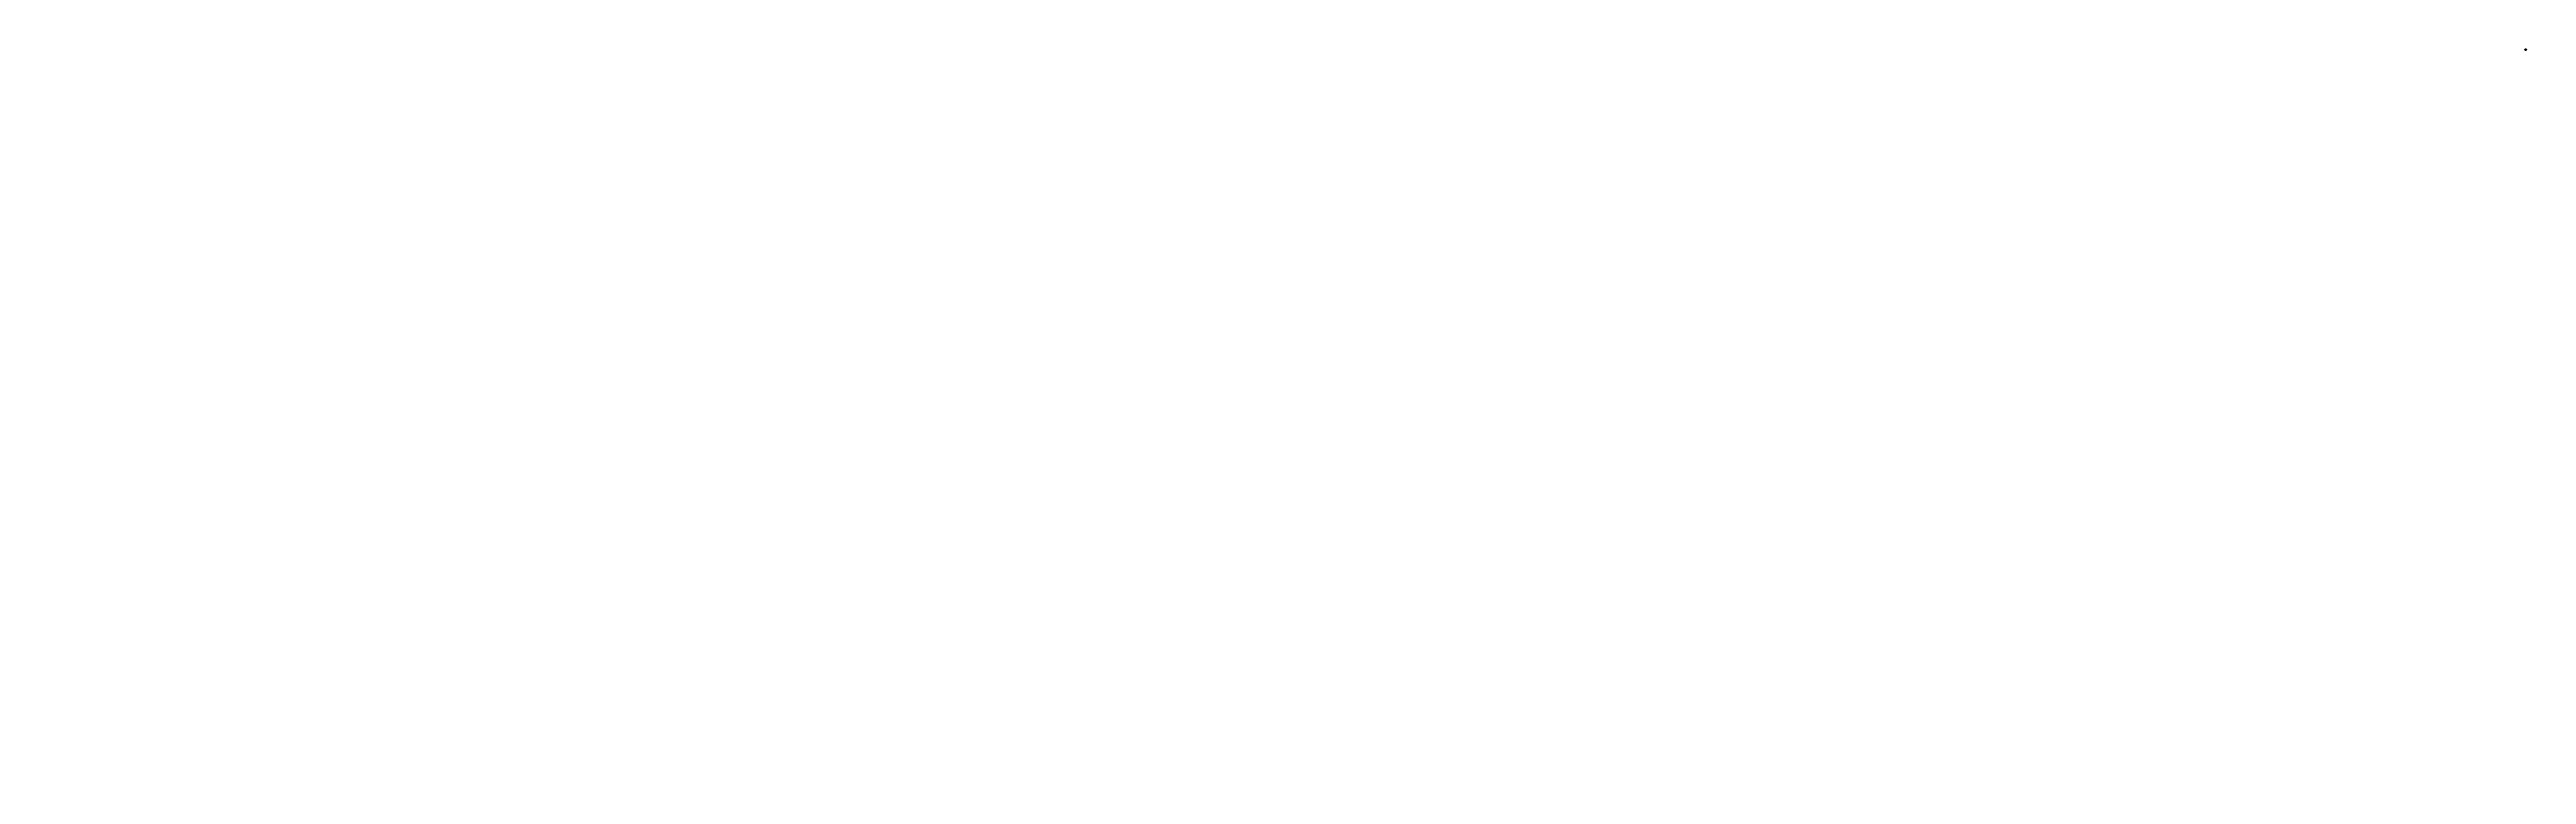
# Model space of a CAD drawing. Header units: feet. Extents: x 0 to 6437249, y 0 to 1884635.
import ezdxf
from ezdxf import colors
from ezdxf.entities.mleader import LeaderData, LeaderLine
from ezdxf.enums import TextEntityAlignment as Align
from ezdxf.lldxf.tags import DXFTag
from ezdxf.math import Vec2, Vec3

# ---------------------------------------------------------------- set-up
doc = ezdxf.new("R2010")
doc.units = ezdxf.units.FT
doc.header["$MEASUREMENT"] = 0
for name, pattern in [('DASHDOT', [1, 0.5, -0.25, 0, -0.25]), ('DASHED', [0.75, 0.5, -0.25]), ('DASHED2', [0.375, 0.25, -0.125]), ('HIDDEN2', [0.1875, 0.125, -0.0625])]:
    doc.linetypes.add(name, pattern=pattern)
for name, color, linetype, lineweight in [('V-ANNO-LEGN-SYMB-', 7, 'Continuous', 13), ('V-ANNO-NRTH-', 1, 'Continuous', 25), ('V-ANNO-SCAL-', 1, 'Continuous', 25), ('V-DETL-ANNO-', 1, 'Continuous', 25), ('V-DETL-PATT-BLDG-', 77, 'Continuous', 13), ('V-DETL-PATT-CONC-', 77, 'Continuous', 13), ('VF-BLDG-LINE-', 1, 'Continuous', 25), ('VF-BLDG-OVHD-LINE-', 1, 'DASHED2', 25), ('VF-COMM-CABN-LINE-', 7, 'Continuous', 13), ('VF-COMM-OVHD-LINE-', 10, 'OVERHEADCOMM', 15), ('VF-COMM-OVHD-LINE-3D', 10, 'OVERHEADCOMM', 15), ('VF-ELEC-OVHD-LINE-', 10, 'OVERHEADELECTRIC', 15), ('VF-ELEC-OVHD-LINE-3D', 10, 'OVERHEADELECTRIC', 15), ('VF-FENC-LINE-', 1, 'FENCE', 25), ('VF-GUY-WIRE-3D', 10, 'OVERHEADELECTRIC', 15), ('VF-GUY-WIRE-OVHD-LINE-3D', 2, 'OVERHEADELECTRIC', 15), ('VF-PVMT-EDGE-LINE-', 52, 'EDGEOFPAVEMENT', 35), ('VF-ROAD-CRWN-LINE-', 21, 'Continuous', 25), ('VF-ROAD-DRIV-LINE-', 52, 'Continuous', 35), ('VF-ROAD-STRP-WHIT-DASH-LINE-', 171, 'DASHED', 25), ('VF-ROAD-STRP-WHIT-LINE-', 171, 'Continuous', 25), ('VF-ROAD-STRP-YELO-DASH-LINE-', 181, 'DASHED', 25), ('VF-ROAD-STRP-YELO-LINE-', 181, 'Continuous', 25), ('VF-SSWR-GEOP-LINE-QLB-', 90, 'SEWER', 15), ('VF-SSWR-TEXT-', 91, 'Continuous', 25), ('VF-STRM-GEOP-LINE-QLB-', 210, 'STORMDRAIN', 15), ('VF-STRM-TEXT-', 211, 'Continuous', 25), ('VF-TINN-DSRF-BNDY-', 131, 'Continuous', 25), ('VF-TOPO-BRKL-LINE-', 31, 'DASHDOT', 13), ('VF-TOPO-CONC-EDGE-LINE-', 81, 'Continuous', 25), ('VF-TOPO-CONC-GTFL-LINE-', 81, 'Continuous', 25), ('VF-TOPO-CONC-LIPG-LINE-', 81, 'Continuous', 25), ('VF-TOPO-CONC-SWLK-LINE-', 81, 'Continuous', 25), ('VF-TOPO-CONC-TBCB-LINE-', 81, 'Continuous', 25), ('VF-TOPO-CONC-TBWK-LINE-', 82, 'Continuous', 35), ('VF-TOPO-CONC-WALL-LINE-', 81, 'Continuous', 9), ('VF-TOPO-SLPE-LINE-', 31, 'Continuous', 25), ('VF-TOPO-TEXT-', 1, 'Continuous', 25), ('VN-ELEC-STLT-', 7, 'Continuous', 13), ('VN-ELEC-TSEL-', 7, 'Continuous', 13), ('VN-ELEC-TSIG-', 7, 'Continuous', 13), ('VN-TOPO-TREE', 252, 'Continuous', 13)]:
    doc.layers.add(name, color=color, linetype=linetype, lineweight=lineweight)
doc.layers.add('V-ANNO-NPLT-', color=7, linetype='Continuous', lineweight=13, plot=False)
doc.layers.add('V-DETL-SYMB-MASK-', color=253, linetype='Continuous')
doc.styles.add('CG-Symbol', font='arial.ttf', dxfattribs={"width": 0.8, "height": 0.09375})
doc.styles.add('NCS1', font='arial.ttf', dxfattribs={"width": 0.8, "height": 0.09375})
doc.styles.add('NCS1-Anno', font='arial.ttf', dxfattribs={"width": 0.8, "height": 0.1})
doc.styles.get("Standard").update_dxf_attribs({"font": 'arial.ttf'})
tags = doc.linetypes.add('EDGEOFPAVEMENT', pattern='A,1,-0.03,["EP",Standard,S=0.08,R=0,X=0,Y=-0.04],-0.16,1', length=2.19).pattern_tags.tags
tags[6] = DXFTag(74, 10)
tags = doc.linetypes.add('FENCE', pattern='A,0.5,-0.03,["X",Standard,S=0.08,R=0,X=0,Y=-0.04],-0.08,0.5', length=1.11).pattern_tags.tags
tags[6] = DXFTag(74, 10)
tags = doc.linetypes.add('OVERHEADCOMM', pattern='A,1,-0.03,["OC",Standard,S=0.08,R=0,X=0,Y=-0.04],-0.16,1', length=2.19).pattern_tags.tags
tags[6] = DXFTag(74, 10)
tags = doc.linetypes.add('OVERHEADELECTRIC', pattern='A,1,-0.03,["OE",Standard,S=0.08,R=0,X=0,Y=-0.04],-0.16,1', length=2.19).pattern_tags.tags
tags[6] = DXFTag(74, 10)
tags = doc.linetypes.add('SEWER', pattern='A,1,-0.03,["SS",Standard,S=0.08,R=0,X=0,Y=-0.04],-0.16,1', length=2.19).pattern_tags.tags
tags[6] = DXFTag(74, 10)
tags = doc.linetypes.add('STORMDRAIN', pattern='A,1,-0.03,["SD",Standard,S=0.08,R=0,X=0,Y=-0.04],-0.16,1', length=2.19).pattern_tags.tags
tags[6] = DXFTag(74, 10)
pattern_1 = [(45, (0, 0), (-1.3258252147, 1.3258252147), [])]
pattern_2 = [(50, (0, 0), (3.586300913, -0.3137606749), [0.375, -4.125]), (355, (0, 0), (-0.693756668, 3.7609606685), [0.3, -3.3]), (100.45144446, (0.299, -0.026), (2.8925442336, 3.4471999548), [0.31870096, -3.50571056]), (46.1842, (0, 1), (5.3362066534, -0.827596404), [0.5625, -6.1875]), (96.63563549, (0.4447, 0.931), (4.6733097284, 4.870593004), [0.47805171, -5.2585688]), (351.18416399, (0, 1), (4.6733097253, 4.8705930013), [0.45, -4.950000005]), (21, (0.5, 0.75), (2.9845352606, -2.0130944533), [0.375, -4.125]), (326, (0.5, 0.75), (1.2165766596, 3.6257502252), [0.3, -3.3]), (71.45144474, (0.7487, 0.5822), (4.2011118836, 1.612655764), [0.31870095, -3.50571056]), (37.5, (0, 0), (0.06079927659, 1.66446926916), [0, -3.26, 0, -3.35, 0, -3.3125]), (7.5, (0, 0), (1.3153476872, 1.9720585594), [0, -1.91, 0, -3.185, 0, -1.2625]), (327.5, (-1.115, 0), (2.66911218086, -0.11277435867), [0, -1.25, 0, -3.9, 0, -5.175]), (317.5, (-1.615, 0), (2.9159308467, 0.5005249117), [0, -1.625, 0, -2.59, 0, -3.675])]

# ---------------------------------------------------------------- blocks, each defined once
blk = doc.blocks.new('*T208')
at = {"layer": 'Defpoints', "color": 8, "linetype": 'ByBlock', "lineweight": 0, "transparency": 16777216}
for p, q in [((0, 0), (107, 0)), ((0, 0), (0, -39)), ((107, 0), (107, -39)), ((0, -4), (107, -4)), ((0, -7), (107, -7)), ((0, -10), (107, -10)), ((0, -14), (107, -14)), ((0, -17), (107, -17)), ((0, -21), (107, -21)), ((0, -25), (107, -25)), ((0, -28), (107, -28)), ((0, -32), (107, -32)), ((0, -35), (107, -35)), ((0, -39), (107, -39)), ((53, -4), (53, -39))]:
    blk.add_line(p, q, dxfattribs=at)
at = {"layer": 'V-ANNO-LEGN-SYMB-', "color": 1, "transparency": 16777216, "char_height": 1.8}
for s, insert, width, attachment_point in [('LINE', (26, -5), 52.34, 5), ('DESCRIPTION', (53, -5), 53.76, 4), ('ELECTRIC OVERHEAD', (53, -8), 53.76, 4), ('COMMUNICATION OVERHEAD', (53, -12), 53.76, 4), ('FENCE', (53, -16), 53.76, 4), ('BUILDING LINE', (53, -19), 53.76, 4), ('BUILDING OVERHANG', (53, -23), 53.76, 4), ('EDGE OF PAVEMENT', (53, -26), 53.76, 4), ('SANITARY SEWER', (53, -30), 53.76, 4), ('STORM DRAIN', (53, -34), 53.76, 4), ('CONCRETE WALL', (53, -37), 53.76, 4)]:
    blk.add_mtext(s, dxfattribs=dict(at, insert=insert, width=width, attachment_point=attachment_point))
at = {"layer": 'V-ANNO-LEGN-SYMB-', "color": 2, "transparency": 16777216, "insert": (53, -2), "char_height": 2.5, "width": 106.34, "attachment_point": 5}
blk.add_mtext('LINE LEGEND', dxfattribs=at)
blk = doc.blocks.new('*U162')
at = {"color": 0}
for p, q in [((0, 2), (0, 0)), ((0, 2), (0, 0)), ((0, 2), (0, 0)), ((0, 2), (0, 0)), ((0, 2), (0, 0)), ((0, 0), (0, 2)), ((0, 1), (0, 0)), ((0, 1), (0, 0)), ((0, 1), (0, 0)), ((0, 1), (0, 0)), ((0, 1), (0, 0)), ((0, 1), (0, 0)), ((0, 1), (0, 0)), ((0, 1), (0, 0)), ((0, 1), (0, 0)), ((0, 1), (0, 0)), ((0, 1), (0, 0)), ((0, 1), (0, 0)), ((0, 1), (0, 0)), ((0, 1), (0, 0)), ((0, 1), (0, 0)), ((0, 1), (0, 0)), ((0, 1), (0, 0)), ((0, 1), (0, 0)), ((0, 1), (0, 0)), ((0, 1), (0, 0)), ((0, 1), (0, 0)), ((0, 1), (0, 0)), ((0, 1), (0, 0)), ((0, 1), (0, 0)), ((0, 1), (0, 0)), ((0, 1), (0, 0)), ((0, 1), (0, 0)), ((0, 1), (0, 0)), ((0, 1), (0, 0)), ((0, 1), (0, 0)), ((0, 1), (0, 0)), ((0, 1), (0, 0)), ((0, 1), (0, 0)), ((0, 1), (0, 0)), ((0, 1), (0, 0)), ((0, 1), (0, 0)), ((0, 1), (0, 0)), ((0, 1), (0, 0)), ((0, 1), (0, 0)), ((0, 1), (0, 0)), ((0, 1), (0, 0)), ((0, 1), (0, 0)), ((0, 1), (0, 0)), ((0, 1), (0, 0)), ((0, 1), (0, 0)), ((0, 1), (0, 0)), ((0, 1), (0, 0)), ((0, 1), (0, 0)), ((0, 1), (0, 0)), ((0, 1), (0, 0)), ((0, 1), (0, 0)), ((0, 1), (0, 0)), ((0, 1), (0, 0)), ((0, 0), (0, 0)), ((0, 0), (0, 0)), ((0, 0), (0, 0)), ((0, 0), (0, 0)), ((0, 0), (0, 0)), ((0, 0), (0, 0)), ((0, 0), (0, 0)), ((0, 0), (0, 0)), ((0, 0), (0, 0)), ((0, 0), (0, 0)), ((0, 0), (0, 0)), ((0, 0), (0, 0)), ((0, 0), (0, 0)), ((0, 0), (0, 0)), ((0, 0), (0, 0)), ((0, 0), (0, 0)), ((0, 0), (0, 0)), ((0, 0), (0, 0)), ((0, 0), (0, 0)), ((0, 0), (0, 0)), ((0, 0), (0, 0)), ((0, 0), (0, 0)), ((0, 0), (0, 0)), ((0, 0), (0, 0)), ((0, 0), (0, 0)), ((0, 0), (0, 0)), ((0, 0), (0, 0)), ((0, 0), (0, 0)), ((0, 0), (0, 0)), ((0, 0), (0, 0)), ((0, 0), (0, 0)), ((0, 0), (0, 0)), ((0, 0), (0, 0)), ((0, 0), (0, 0)), ((0, 0), (0, 0)), ((0, 0), (0, 0)), ((0, 0), (0, 0)), ((0, 0), (0, 0)), ((0, 0), (0, 0)), ((0, 0), (0, 0)), ((0, 0), (0, 0)), ((0, 0), (0, 0)), ((0, 0), (0, 0)), ((0, 0), (0, -1)), ((0, 0), (0, -1)), ((0, 0), (0, -1)), ((0, 0), (0, -1)), ((0, 0), (0, -1)), ((0, 0), (0, -1)), ((0, 0), (0, -1)), ((0, 0), (0, -1)), ((0, 0), (0, -1)), ((0, 0), (0, -1)), ((0, 0), (0, -1)), ((0, 0), (0, -1)), ((0, 0), (0, -1)), ((0, 0), (0, -1)), ((0, 0), (0, -1)), ((0, 0), (0, -1)), ((0, 0), (0, -1)), ((0, 0), (0, -1)), ((0, 0), (0, -1)), ((0, 0), (0, -1)), ((0, 0), (0, -1)), ((0, 0), (0, -1)), ((0, 0), (0, -1)), ((0, 0), (0, -1)), ((0, 0), (0, -1)), ((0, 0), (0, -1)), ((0, 0), (0, -1)), ((0, 0), (0, -1)), ((0, 0), (0, -1)), ((0, 0), (0, -1)), ((0, 0), (0, -1)), ((0, 0), (0, -1)), ((0, 0), (0, -1)), ((0, 0), (0, -1)), ((0, 0), (0, -1)), ((0, 0), (0, -1)), ((0, 0), (0, -1)), ((0, 0), (0, -1)), ((0, 0), (0, -1)), ((0, 0), (0, -1)), ((0, 0), (0, -1)), ((0, 0), (0, -1)), ((0, 0), (0, -1)), ((0, 0), (0, -1)), ((0, 0), (0, -1)), ((0, 0), (0, -1)), ((0, 0), (0, -1)), ((0, 0), (0, -1)), ((0, 0), (0, -1)), ((0, 0), (0, -1)), ((0, 0), (0, -1)), ((0, 0), (0, -1)), ((0, 0), (0, -1)), ((0, 0), (0, -1)), ((0, 0), (0, -1)), ((0, -1), (0, 0)), ((0, 0), (0, -1)), ((0, 0), (0, -1)), ((0, 0), (0, -1)), ((0, 0), (0, -1)), ((0, 0), (0, -1)), ((0, 0), (0, -1)), ((0, 0), (0, -1)), ((0, 0), (0, -1)), ((0, 0), (0, -1)), ((0, 0), (0, -1)), ((0, 0), (0, -1)), ((0, 0), (0, -1)), ((0, 0), (0, -1)), ((0, 0), (0, 0)), ((0, 0), (0, 0)), ((0, 0), (0, 0)), ((0, 0), (0, 0)), ((0, 0), (0, 0)), ((0, 0), (0, 0)), ((0, 0), (0, 0)), ((0, 0), (0, 0)), ((0, 0), (0, 0)), ((0, 0), (0, 0)), ((0, 0), (0, 0)), ((0, 0), (0, 0)), ((0, 0), (0, 0)), ((0, 0), (0, 0)), ((0, 0), (0, 0)), ((0, 0), (0, 0)), ((0, 0), (0, 0)), ((0, 0), (0, 0)), ((0, -1), (0, -1)), ((0, -1), (0, -1)), ((0, -1), (0, -1))]:
    blk.add_line(p, q, dxfattribs=at)
blk.add_lwpolyline([(0, -1, 0.0591415), (0, -1, 0.0654359), (0, -1, 0.0417715), (0, -1, 0.0900439), (0, -1, 0.1382929), (0, -1, 0.0753592), (0, -1, 0.0831971), (0, -1, 0.08096), (0, -1, 0.0398839), (0, -1, 0.0281728), (0, -1, 0.006564), (0, -1, 0.0262269), (0, -1, 0.0073816), (0, -1, 0.00096), (0, -1, 0.0112687), (0, -1, 0.0074751)], format="xyb", dxfattribs=at)
for radius, start, end in [(0.194, 101.31317, 125.79704), (0.0174, 3.82255, 90), (0.0174, 90, 180), (0.194, 125.79704, 177.80003), (0.0174, 0, 90), (0.0174, 270, 0), (0.0174, 180, 270), (0.198, 283.28285, 308.27976), (0.198, 308.27976, 2.92404)]:
    blk.add_arc((0, 0), radius, start, end, dxfattribs=at)
blk = doc.blocks.new('*U207')
for p, q in [((-1, 0), (-1, 0)), ((-1, 0), (2, 0)), ((-1, 0), (-1, 0)), ((2, 0), (-1, 0)), ((-1, 0), (2, 0)), ((0, 0), (0, 0)), ((1, 0), (1, 0)), ((2, 0), (2, 0))]:
    blk.add_line(p, q)
for points in [[(-1, 0), (0, 0), (-1, 0), (0, 0)], [(0, 0), (1, 0), (0, 0), (1, 0)], [(1, 0), (2, 0), (1, 0), (2, 0)]]:
    blk.add_solid(points)
at = {"style": 'NCS1'}
for s, p in [('20', (-1, 0)), ('0', (0, 0)), ('10', (-1, 0)), ('20', (1, 0)), ('40', (2, 0))]:
    blk.add_text(s, height=0.1, dxfattribs=at).set_placement(p, align=Align.BOTTOM_CENTER)
blk.add_text('SCALE: 1" = 20\'', height=0.1, dxfattribs=at).set_placement((0, 0), align=Align.TOP_CENTER)
blk = doc.blocks.new('Backflow Preventer')
h = blk.add_hatch()
h.set_pattern_fill('ANSI38', color=0, scale=0.005, angle=-90, style=0)
h.paths.add_polyline_path([(0, 0), (0, 0), (0, 0)])
at = {"color": 0}
blk.add_line((0, 0), (0, 0), dxfattribs=at)
blk.add_lwpolyline([(0, 0), (0, 0), (0, 0)], close=True, dxfattribs=at)
blk.add_lwpolyline([(0, 0), (0, 0), (0, 0)], close=True, dxfattribs=at)
blk = doc.blocks.new('Bollard')
h = blk.add_hatch(color=256)
h.dxf.hatch_style = 1
edge = h.paths.add_edge_path()
edge.add_arc((0, 0), 0.05, 0, 360)
blk.add_circle((0, 0), 0.05)
blk = doc.blocks.new('Catch Basin')
at = {"color": 0}
blk.add_line((0, 0), (0, 0), dxfattribs=at)
blk.add_line((0, 0), (0, 0), dxfattribs=at)
blk.add_line((0, 0), (0, 0), dxfattribs=at)
blk.add_line((0, 0), (0, 0), dxfattribs=at)
blk.add_line((0, 0), (0, 0), dxfattribs=at)
blk.add_line((0, 0), (0, 0), dxfattribs=at)
blk.add_line((0, 0), (0, 0), dxfattribs=at)
blk.add_line((0, 0), (0, 0), dxfattribs=at)
blk.add_line((0, 0), (0, 0), dxfattribs=at)
blk.add_line((0, 0), (0, 0), dxfattribs=at)
blk.add_line((0, 0), (0, 0), dxfattribs=at)
blk.add_line((0, 0), (0, 0), dxfattribs=at)
blk.add_line((0, 0), (0, 0), dxfattribs=at)
blk.add_line((0, 0), (0, 0), dxfattribs=at)
blk.add_line((0, 0), (0, 0), dxfattribs=at)
blk.add_line((0, 0), (0, 0), dxfattribs=at)
blk.add_line((0, 0), (0, 0), dxfattribs=at)
blk.add_line((0, 0), (0, 0), dxfattribs=at)
blk.add_line((0, 0), (0, 0), dxfattribs=at)
blk.add_line((0, 0), (0, 0), dxfattribs=at)
blk.add_line((0, 0), (0, 0), dxfattribs=at)
blk.add_line((0, 0), (0, 0), dxfattribs=at)
blk.add_line((0, 0), (0, 0), dxfattribs=at)
blk.add_point((0, 0))
blk.add_point((0, 0))
blk.add_point((0, 0))
blk.add_point((0, 0))
blk.add_point((0, 0))
blk.add_point((0, 0))
blk.add_point((0, 0))
blk = doc.blocks.new('Curb Drain')
h = blk.add_hatch(color=256)
h.dxf.hatch_style = 1
edge = h.paths.add_edge_path()
edge.add_arc((0, 0), 0.05, 180, 225)
edge.add_arc((0, 0), 0.05, 225, 315)
edge.add_arc((0, 0), 0.05, 315, 360)
edge.add_line((0.05, 0), (-0.05, 0))
blk.add_line((-0.05, 0), (0.05, 0))
blk.add_circle((0, 0), 0.05)
blk = doc.blocks.new('Communication Box')
at = {"layer": 'V-DETL-SYMB-MASK-'}
h = blk.add_hatch(color=256, dxfattribs=at)
h.dxf.hatch_style = 1
edge = h.paths.add_edge_path()
edge.add_line((0.05, -0.025), (0.05, 0.025))
edge.add_arc((0.025, 0.025), 0.025, 0, 90)
edge.add_line((0.025, 0.05), (-0.025, 0.05))
edge.add_arc((-0.025, 0.025), 0.025, 90, 180)
edge.add_line((-0.05, 0.025), (-0.05, -0.025))
edge.add_arc((-0.025, -0.025), 0.025, 180, 270)
edge.add_line((-0.025, -0.05), (0.025, -0.05))
edge.add_arc((0.025, -0.025), 0.025, 270, 360)
blk.add_lwpolyline([(0.05, -0.025), (0.05, 0.025, 0.4142135624), (0.025, 0.05), (-0.025, 0.05, 0.4142135624), (-0.05, 0.025), (-0.05, -0.025, 0.4142135624), (-0.025, -0.05), (0.025, -0.05, 0.4142135624)], format="xyb", close=True)
at = {"insert": (0, 0), "char_height": 0.0781, "attachment_point": 5, "style": 'CG-Symbol', "bg_fill": 3, "box_fill_scale": 1.05, "bg_fill_color": 256, "bg_fill_transparency": 0}
blk.add_mtext_dynamic_manual_height_columns('C', width=0.06038, gutter_width=0.833, heights=[0], dxfattribs=at)
blk = doc.blocks.new('Communication Cabinet')
at = {"layer": 'V-DETL-SYMB-MASK-'}
h = blk.add_hatch(color=256, dxfattribs=at)
h.dxf.hatch_style = 1
h.paths.add_polyline_path([(0, 0), (0, 0), (0, 0), (0, 0)])
blk.add_lwpolyline([(0, 0), (0, 0), (0, 0), (0, 0)], close=True)
at = {"insert": (0, 0), "char_height": 0.0781, "attachment_point": 5, "style": 'CG-Symbol', "bg_fill": 3, "box_fill_scale": 1.05, "bg_fill_color": 256, "bg_fill_transparency": 0}
blk.add_mtext_dynamic_manual_height_columns('C', width=0.0604, gutter_width=0.833, heights=[0], dxfattribs=at)
blk = doc.blocks.new('Communication Pole')
h = blk.add_hatch(color=256)
h.dxf.hatch_style = 1
h.paths.add_polyline_path([(0, 0), (0, 0), (0, 0), (0, 0)])
at = {"color": 0}
blk.add_line((0, 0), (0, 0), dxfattribs=at)
blk.add_line((0, 0), (0, 0), dxfattribs=at)
at = {"flags": 128}
blk.add_lwpolyline([(0, 0), (0, 0), (0, 0), (0, 0)], close=True, dxfattribs=at)
blk = doc.blocks.new('Tree Coniferous')
blk.add_line((0, 0), (0, 0))
blk.add_line((0, 0), (0, 0))
blk.add_line((0, 0), (0, 0))
blk.add_line((0, 0), (0, 0))
blk.add_line((0, 0), (0, 0))
blk.add_line((0, 0), (0, 0))
blk.add_line((0, 0), (0, 0))
blk.add_line((0, 0), (0, 0))
blk.add_line((0, 0), (0, 0))
blk.add_line((0, 0), (0, 0))
blk.add_line((0, 0), (0, 0))
blk.add_line((0, 0), (0, 0))
blk.add_line((0, 0), (0, 0))
blk.add_line((0, 0), (0, 0))
blk.add_line((0, 0), (0, 0))
blk.add_line((0, 0), (0, 0))
blk.add_line((0, 0), (0, 0))
blk.add_line((0, 0), (0, 0))
blk.add_line((0, 0), (0, 0))
blk.add_line((0, 0), (0, 0))
blk.add_line((0, 0), (0, 0))
blk.add_line((0, 0), (0, 0))
blk.add_line((0, 0), (0, 0))
blk.add_line((0, 0), (0, 0))
blk.add_line((0, 0), (0, 0))
blk.add_line((0, 0), (0, 0))
blk.add_line((0, 0), (0, 0))
blk.add_line((0, 0), (0, 0))
blk.add_line((0, 0), (0, 0))
blk.add_line((0, 0), (0, 0))
blk.add_line((0, 0), (0, 0))
blk.add_line((0, 0), (0, 0))
blk.add_line((0, 0), (0, 0))
blk.add_line((0, 0), (0, 0))
blk.add_line((0, 0), (0, 0))
blk.add_line((0, 0), (0, 0))
blk.add_line((0, 0), (0, 0))
blk.add_line((0, 0), (0, 0))
blk.add_line((0, 0), (0, 0))
blk.add_line((0, 0), (0, 0))
blk.add_line((0, 0), (0, 0))
blk.add_line((0, 0), (0, 0))
blk.add_line((0, 0), (0, 0))
blk.add_line((0, 0), (0, 0))
blk.add_line((0, 0), (0, 0))
blk.add_line((0, 0), (0, 0))
blk.add_line((0, 0), (0, 0))
blk.add_line((0, 0), (0, 0))
blk.add_line((0, 0), (0, 0))
blk.add_line((0, 0), (0, 0))
blk.add_line((0, 0), (0, 0))
blk.add_line((0, 0), (0, 0))
blk.add_line((0, 0), (0, 0))
blk.add_line((0, 0), (0, 0))
blk.add_line((0, 0), (0, 0))
blk.add_line((0, 0), (0, 0))
blk.add_line((0, 0), (0, 0))
blk.add_line((0, 0), (0, 0))
blk.add_line((0, 0), (0, 0))
blk.add_line((0, 0), (0, 0))
blk.add_line((0, 0), (0, 0))
blk.add_line((0, 0), (0, 0))
blk.add_line((0, 0), (0, 0))
blk.add_line((0, 0), (0, 0))
blk.add_line((0, 0), (0, 0))
blk.add_line((0, 0), (0, 0))
blk.add_line((0, 0), (0, 0))
blk.add_line((0, 0), (0, 0))
blk.add_line((0, 0), (0, 0))
blk.add_line((0, 0), (0, 0))
blk.add_line((0, 0), (0, 0))
blk.add_line((0, 0), (0, 0))
blk.add_line((0, 0), (0, 0))
blk.add_line((0, 0), (0, 0))
blk.add_line((0, 0), (0, 0))
blk.add_line((0, 0), (0, 0))
blk.add_line((0, 0), (0, 0))
blk.add_line((0, 0), (0, 0))
blk.add_line((0, 0), (0, 0))
blk.add_line((0, 0), (0, 0))
blk.add_line((0, 0), (0, 0))
blk.add_line((0, 0), (0, 0))
blk.add_line((0, 0), (0, 0))
blk.add_line((0, 0), (0, 0))
blk.add_line((0, 0), (0, 0))
blk.add_line((0, 0), (0, 0))
blk.add_line((0, 0), (0, 0))
blk.add_line((0, 0), (0, 0))
blk.add_line((0, 0), (0, 0))
blk.add_line((0, 0), (0, 0))
blk.add_line((0, 0), (0, 0))
blk.add_line((0, 0), (0, 0))
blk.add_line((0, 0), (0, 0))
blk.add_line((0, 0), (0, 0))
blk.add_line((0, 0), (0, 0))
blk.add_line((0, 0), (0, 0))
blk.add_line((0, 0), (0, 0))
blk.add_line((0, 0), (0, 0))
blk.add_line((0, 0), (0, 0))
blk.add_line((0, 0), (0, 0))
blk.add_line((0, 0), (0, 0))
blk.add_line((0, 0), (0, 0))
blk.add_line((0, 0), (0, 0))
blk.add_line((0, 0), (0, 0))
blk.add_line((0, 0), (0, 0))
blk.add_line((0, 0), (0, 0))
blk.add_line((0, 0), (0, 0))
blk.add_line((0, 0), (0, 0))
blk.add_line((0, 0), (0, 0))
blk.add_line((0, 0), (0, 0))
blk.add_line((0, 0), (0, 0))
blk.add_line((0, 0), (0, 0))
blk.add_line((0, 0), (0, 0))
blk.add_line((0, 0), (0, 0))
blk.add_line((0, 0), (0, 0))
blk.add_line((0, 0), (0, 0))
blk.add_line((0, 0), (0, 0))
blk.add_line((0, 0), (0, 0))
blk.add_line((0, 0), (0, 0))
blk.add_line((0, 0), (0, 0))
blk.add_line((0, 0), (0, 0))
blk.add_line((0, 0), (0, 0))
blk.add_line((0, 0), (0, 0))
blk.add_line((0, 0), (0, 0))
blk.add_line((0, 0), (0, 0))
blk.add_line((0, 0), (0, 0))
blk.add_line((0, 0), (0, 0))
blk.add_line((0, 0), (0, 0))
blk.add_line((0, 0), (0, 0))
blk.add_line((0, 0), (0, 0))
blk.add_line((0, 0), (0, 0))
blk.add_line((0, 0), (0, 0))
blk.add_line((0, 0), (0, 0))
blk.add_line((0, 0), (0, 0))
blk.add_line((0, 0), (0, 0))
blk.add_line((0, 0), (0, 0))
blk.add_line((0, 0), (0, 0))
blk.add_line((0, 0), (0, 0))
blk.add_line((0, 0), (0, 0))
blk.add_line((0, 0), (0, 0))
blk.add_line((0, 0), (0, 0))
blk.add_line((0, 0), (0, 0))
blk.add_line((0, 0), (0, 0))
blk.add_line((0, 0), (0, 0))
blk.add_circle((0, 0), 0.00181)
blk = doc.blocks.new('Drop Inlet')
blk.add_line((0, 0), (0, 0))
blk.add_line((0, 0), (0, 0))
blk.add_line((0, 0), (0, 0))
blk.add_line((0, 0), (0, 0))
blk.add_line((0, 0), (0, 0))
blk.add_line((0, 0), (0, 0))
blk.add_line((0, 0), (0, 0))
blk.add_line((0, 0), (0, 0))
blk.add_line((0, 0), (0, 0))
blk = doc.blocks.new('BOE_TREE 2')
at = {"layer": 'VN-TOPO-TREE', "linetype": 'Continuous'}
blk.add_circle((0, 0), 0.25, dxfattribs=at)
at = {"layer": 'VN-TOPO-TREE', "linetype": 'Continuous', "extrusion": (0, 0, -1)}
for centre, major_axis, ratio, start_param, end_param in [((-3, 2), (0, -2.16), 0.868425, 0.033722234, 3.584338033), ((-1, 3), (0, -1.34), 0.868425, 1.26035256, 4.478839056), ((1, 3), (0, -0.883), 0.868425003, 1.925617837, 5.106172154), ((3, 2), (0, -1.76), 0.868425001, 1.912868888, 5.848052714), ((3, -1), (0, 1.78), 0.868425001, 0.300086821, 2.858714294), ((-2, -2), (0, 1.8), 0.868425001, 2.705186552, 6.080507717), ((0, -3), (0, 1.41), 0.868424993, 1.677447434, 4.888559141), ((2, -3), (0, 1.37), 0.868425, 0.757396637, 4.592521416)]:
    blk.add_ellipse(centre, major_axis=major_axis, ratio=ratio, start_param=start_param, end_param=end_param, dxfattribs=at)
blk = doc.blocks.new('Electrical Air Vent')
h = blk.add_hatch(color=256)
h.dxf.hatch_style = 1
edge = h.paths.add_edge_path()
edge.add_ellipse((0, 0), major_axis=(0.0265, 0), ratio=0.2168795, start_angle=1.35279, end_angle=178.64721, ccw=False)
edge.add_line((0, 0), (0, 0))
edge.add_ellipse((0, 0), major_axis=(0.0265, 0), ratio=0.2168795, start_angle=181.35279, end_angle=358.64721, ccw=False)
edge.add_line((0, 0), (0, 0))
edge = h.paths.add_edge_path()
edge.add_ellipse((0, 0), major_axis=(0.0265, 0), ratio=0.2168795, start_angle=0, end_angle=360)
blk.add_lwpolyline([(0, 0), (0, 0)])
blk.add_lwpolyline([(0, 0), (0, 0)])
blk.add_ellipse((0, 0), major_axis=(0.0265, 0), ratio=0.2168795)
blk.add_ellipse((0, 0), major_axis=(0.0265, 0), ratio=0.2168795)
at = {"insert": (0, 0), "char_height": 0.08, "attachment_point": 5, "style": 'NCS1-Anno', "bg_fill": 3, "box_fill_scale": 1.05, "bg_fill_color": 256, "bg_fill_transparency": 0}
blk.add_mtext_dynamic_manual_height_columns('EAV', width=0.0476, gutter_width=0.115, heights=[0.021], dxfattribs=at)
blk = doc.blocks.new('Electric Pull Box (BOE)')
at = {"insert": (0, 0), "char_height": 0.035, "attachment_point": 5, "line_spacing_factor": 0.514286, "style": 'CG-Symbol', "bg_fill": 3, "box_fill_scale": 1.05, "bg_fill_color": 256, "bg_fill_transparency": 0}
blk.add_mtext_dynamic_manual_height_columns('{\\fArial Narrow|b0|i1|c0|p34;EPB}', width=0.0674, gutter_width=0.833, heights=[0.0258], dxfattribs=at)
blk.add_lwpolyline([(0, 0), (0, 0, -0.414214), (0, 0), (0, 0, -0.414214), (0, 0), (0, 0, -0.414214), (0, 0), (0, 0, -0.414214)], format="xyb", close=True)
blk = doc.blocks.new('Area Light')
at = {"color": 0}
blk.add_line((0, 0), (0, 0), dxfattribs=at)
blk.add_line((0, 0), (0, 0), dxfattribs=at)
blk.add_line((0, 0), (0, 0), dxfattribs=at)
blk.add_line((0, 0), (0, 0), dxfattribs=at)
blk.add_line((0, 0), (0, 0), dxfattribs=at)
blk.add_line((0, 0), (0, 0), dxfattribs=at)
blk.add_circle((0, 0), 0.0312, dxfattribs=at)
blk = doc.blocks.new('Electric Manhole')
at = {"layer": 'V-DETL-SYMB-MASK-'}
h = blk.add_hatch(color=256, dxfattribs=at)
h.dxf.hatch_style = 1
edge = h.paths.add_edge_path()
edge.add_arc((0, 0), 0.05, 0, 360)
at = {"insert": (0, 0), "char_height": 0.0469, "attachment_point": 5, "style": 'CG-Symbol', "bg_fill": 3, "box_fill_scale": 1.05, "bg_fill_color": 256, "bg_fill_transparency": 0}
blk.add_mtext_dynamic_manual_height_columns('E', width=0.0362, gutter_width=0.5, heights=[0], dxfattribs=at)
blk.add_circle((0, 0), 0.05)
blk = doc.blocks.new('Street Light')
at = {"color": 0}
blk.add_line((0, 0), (0, 0), dxfattribs=at)
blk.add_line((0, 0), (0, 0), dxfattribs=at)
blk.add_line((0, 0), (0, 0), dxfattribs=at)
blk.add_line((0, 0), (0, 0), dxfattribs=at)
blk.add_line((0, 0), (0, 0), dxfattribs=at)
blk.add_line((0, 0), (0, 0), dxfattribs=at)
blk.add_line((0, 0), (0, 0))
blk.add_line((0, 0), (0, 0))
for radius in [0.027, 0.018]:
    blk.add_circle((0, 0), radius, dxfattribs=at)
blk = doc.blocks.new('Fire Hydrant')
at = {"color": 0}
blk.add_line((0, 0), (0, 0), dxfattribs=at)
blk.add_line((0, 0), (0, 0), dxfattribs=at)
blk.add_line((0, 0), (0, 0), dxfattribs=at)
blk.add_line((0, 0), (0, 0), dxfattribs=at)
blk.add_line((0, 0), (0, 0), dxfattribs=at)
blk.add_line((0, 0), (0, 0), dxfattribs=at)
blk.add_circle((0, 0), 0.0426, dxfattribs=at)
blk = doc.blocks.new('Gate')
at = {"insert": (0, 0), "char_height": 0.0469, "attachment_point": 9, "style": 'CG-Symbol', "bg_fill": 3, "box_fill_scale": 1.05, "bg_fill_color": 256, "bg_fill_transparency": 0}
blk.add_mtext_dynamic_manual_height_columns('GT', width=0.0627, gutter_width=0.5, heights=[0], dxfattribs=at)
h = blk.add_hatch(color=256)
h.dxf.hatch_style = 1
edge = h.paths.add_edge_path()
edge.add_arc((0, 0), 0.015, 0, 360)
edge = h.paths.add_edge_path()
edge.add_arc((0, 0), 0.015, 0, 360)
blk.add_line((0, 0), (0, 0))
blk.add_circle((0, 0), 0.015)
blk.add_circle((0, 0), 0.015)
blk = doc.blocks.new('Gas Valve')
at = {"insert": (0, 0), "char_height": 0.0938, "attachment_point": 5, "style": 'CG-Symbol', "bg_fill": 3, "box_fill_scale": 1.05, "bg_fill_color": 256, "bg_fill_transparency": 0}
blk.add_mtext_dynamic_manual_height_columns('G', width=0.0759, gutter_width=1, heights=[0], dxfattribs=at)
h = blk.add_hatch(color=256)
h.dxf.hatch_style = 1
h.paths.add_polyline_path([(0, 0), (0, 0), (0, 0), (0, 0)])
blk.add_lwpolyline([(0, 0), (0, 0), (0, 0), (0, 0)], close=True)
blk.add_circle((0, 0), 0.03)
blk = doc.blocks.new('Guy Wire')
at = {"color": 0}
blk.add_line((0, 0), (0, 0), dxfattribs=at)
blk.add_arc((0, 0), 0.0335, 180.36641, 359.63359, dxfattribs=at)
blk = doc.blocks.new('Irrigation Box')
at = {"layer": 'V-DETL-SYMB-MASK-'}
h = blk.add_hatch(color=256, dxfattribs=at)
h.dxf.hatch_style = 1
edge = h.paths.add_edge_path()
edge.add_line((0, 0), (0, 0))
edge.add_arc((0, 0), 0.025, 0, 90)
edge.add_line((0, 0), (0, 0))
edge.add_arc((0, 0), 0.025, 90, 180)
edge.add_line((0, 0), (0, 0))
edge.add_arc((0, 0), 0.025, 180, 270)
edge.add_line((0, 0), (0, 0))
edge.add_arc((0, 0), 0.025, 270, 360)
blk.add_lwpolyline([(0, 0), (0, 0, 0.4142136), (0, 0), (0, 0, 0.4142136), (0, 0), (0, 0, 0.4142136), (0, 0), (0, 0, 0.4142136)], format="xyb", close=True)
at = {"insert": (0, 0), "char_height": 0.0781, "attachment_point": 5, "style": 'CG-Symbol', "bg_fill": 3, "box_fill_scale": 1.05, "bg_fill_color": 256, "bg_fill_transparency": 0}
blk.add_mtext_dynamic_manual_height_columns('IR', width=0.087, gutter_width=0.833, heights=[0], dxfattribs=at)
blk = doc.blocks.new('Irrigation Valve')
at = {"insert": (0, 0), "char_height": 0.0938, "attachment_point": 5, "style": 'CG-Symbol', "bg_fill": 3, "box_fill_scale": 1.05, "bg_fill_color": 256, "bg_fill_transparency": 0}
blk.add_mtext_dynamic_manual_height_columns('IR', width=0.0938, gutter_width=1, heights=[0], dxfattribs=at)
h = blk.add_hatch(color=256)
h.dxf.hatch_style = 1
h.paths.add_polyline_path([(0, 0), (0, 0), (0, 0), (0, 0)])
blk.add_lwpolyline([(0, 0), (0, 0), (0, 0), (0, 0)], close=True)
blk.add_circle((0, 0), 0.03)
blk = doc.blocks.new('Electric-Utility Pole')
h = blk.add_hatch(color=256)
h.dxf.hatch_style = 1
edge = h.paths.add_edge_path()
edge.add_arc((0, 0), 0.0416, 0, 360)
at = {"color": 0}
blk.add_line((0, 0), (0, 0), dxfattribs=at)
blk.add_line((0, 0), (0, 0), dxfattribs=at)
blk.add_circle((0, 0), 0.0416, dxfattribs=at)
blk = doc.blocks.new('Tree Palm')
blk.add_line((0, 0), (0, 0))
blk.add_line((0, 0), (0, 0))
blk.add_line((0, 0), (0, 0))
blk.add_line((0, 0), (0, 0))
blk.add_line((0, 0), (0, 0))
blk.add_line((0, 0), (0, 0))
blk.add_line((0, 0), (0, 0))
blk.add_line((0, 0), (0, 0))
blk.add_line((0, 0), (0, 0))
blk.add_line((0, 0), (0, 0))
blk.add_line((0, 0), (0, 0))
blk.add_line((0, 0), (0, 0))
blk.add_line((0, 0), (0, 0))
blk.add_line((0, 0), (0, 0))
blk.add_line((0, 0), (0, 0))
blk.add_line((0, 0), (0, 0))
blk.add_line((0, 0), (0, 0))
blk.add_line((0, 0), (0, 0))
blk.add_line((0, 0), (0, 0))
blk.add_line((0, 0), (0, 0))
blk.add_line((0, 0), (0, 0))
blk.add_line((0, 0), (0, 0))
blk.add_line((0, 0), (0, 0))
blk.add_line((0, 0), (0, 0))
blk.add_line((0, 0), (0, 0))
blk.add_line((0, 0), (0, 0))
blk.add_line((0, 0), (0, 0))
blk.add_line((0, 0), (0, 0))
blk.add_line((0, 0), (0, 0))
blk.add_line((0, 0), (0, 0))
blk.add_line((0, 0), (0, 0))
blk.add_line((0, 0), (0, 0))
blk.add_line((0, 0), (0, 0))
blk.add_line((0, 0), (0, 0))
blk.add_line((0, 0), (0, 0))
blk.add_line((0, 0), (0, 0))
blk.add_line((0, 0), (0, 0))
blk.add_line((0, 0), (0, 0))
blk.add_line((0, 0), (0, 0))
blk.add_line((0, 0), (0, 0))
blk.add_line((0, 0), (0, 0))
blk.add_line((0, 0), (0, 0))
blk.add_line((0, 0), (0, 0))
blk.add_line((0, 0), (0, 0))
blk.add_line((0, 0), (0, 0))
blk.add_line((0, 0), (0, 0))
blk.add_line((0, 0), (0, 0))
blk.add_line((0, 0), (0, 0))
blk.add_line((0, 0), (0, 0))
blk.add_line((0, 0), (0, 0))
blk.add_line((0, 0), (0, 0))
blk.add_line((0, 0), (0, 0))
blk.add_line((0, 0), (0, 0))
blk.add_line((0, 0), (0, 0))
blk.add_line((0, 0), (0, 0))
blk.add_line((0, 0), (0, 0))
blk.add_line((0, 0), (0, 0))
blk.add_line((0, 0), (0, 0))
blk.add_line((0, 0), (0, 0))
blk.add_line((0, 0), (0, 0))
blk.add_line((0, 0), (0, 0))
blk.add_line((0, 0), (0, 0))
blk.add_line((0, 0), (0, 0))
blk.add_line((0, 0), (0, 0))
blk.add_line((0, 0), (0, 0))
blk.add_line((0, 0), (0, 0))
blk.add_line((0, 0), (0, 0))
blk.add_line((0, 0), (0, 0))
blk.add_line((0, 0), (0, 0))
blk.add_line((0, 0), (0, 0))
blk.add_line((0, 0), (0, 0))
blk.add_line((0, 0), (0, 0))
blk.add_line((0, 0), (0, 0))
blk.add_line((0, 0), (0, 0))
blk.add_line((0, 0), (0, 0))
blk.add_line((0, 0), (0, 0))
blk.add_line((0, 0), (0, 0))
blk.add_line((0, 0), (0, 0))
blk.add_line((0, 0), (0, 0))
blk.add_line((0, 0), (0, 0))
blk.add_line((0, 0), (0, 0))
blk.add_line((0, 0), (0, 0))
blk.add_line((0, 0), (0, 0))
blk.add_line((0, 0), (0, 0))
blk.add_line((0, 0), (0, 0))
blk.add_line((0, 0), (0, 0))
blk.add_line((0, 0), (0, 0))
blk = doc.blocks.new('Storm Manhole')
at = {"layer": 'V-DETL-SYMB-MASK-'}
h = blk.add_hatch(color=256, dxfattribs=at)
h.dxf.hatch_style = 1
edge = h.paths.add_edge_path()
edge.add_arc((0, 0), 0.05, 0, 360)
at = {"insert": (0, 0), "char_height": 0.0469, "attachment_point": 5, "style": 'CG-Symbol', "bg_fill": 3, "box_fill_scale": 1.05, "bg_fill_color": 256, "bg_fill_transparency": 0}
blk.add_mtext_dynamic_manual_height_columns('D', width=0.0327, gutter_width=0.5, heights=[0], dxfattribs=at)
blk.add_circle((0, 0), 0.05)
blk = doc.blocks.new('Sign')
at = {"color": 0}
blk.add_line((0, 0), (0, 0), dxfattribs=at)
blk.add_line((0, 0), (0, 0), dxfattribs=at)
blk.add_circle((0, 0), 0.03, dxfattribs=at)
blk = doc.blocks.new('Sewer Manhole')
at = {"layer": 'V-DETL-SYMB-MASK-'}
h = blk.add_hatch(color=256, dxfattribs=at)
h.dxf.hatch_style = 1
edge = h.paths.add_edge_path()
edge.add_arc((0, 0), 0.05, 0, 360)
at = {"insert": (0, 0), "char_height": 0.0469, "attachment_point": 5, "style": 'CG-Symbol', "bg_fill": 3, "box_fill_scale": 1.05, "bg_fill_color": 256, "bg_fill_transparency": 0}
blk.add_mtext_dynamic_manual_height_columns('S', width=0.0327, gutter_width=0.5, heights=[0], dxfattribs=at)
blk.add_circle((0, 0), 0.05)
blk = doc.blocks.new('Traffic Signal PB')
at = {"insert": (0, 0), "char_height": 0.035, "attachment_point": 5, "line_spacing_factor": 0.514286, "style": 'CG-Symbol', "bg_fill": 3, "box_fill_scale": 1.05, "bg_fill_color": 256, "bg_fill_transparency": 0}
blk.add_mtext_dynamic_manual_height_columns('{\\fArial Narrow|b0|i1|c0|p34;TSPB}', width=0.0524, gutter_width=0.833, heights=[0], dxfattribs=at)
blk.add_lwpolyline([(0, 0), (0, 0, -0.414214), (0, 0), (0, 0, -0.414214), (0, 0), (0, 0, -0.414214), (0, 0), (0, 0, -0.414214)], format="xyb", close=True)
blk = doc.blocks.new('Traffic Signal Cabinet-BOE')
at = {"lineweight": 20, "ltscale": 0.1}
blk.add_lwpolyline([(0, 0), (0, 0), (0, 0), (0, 0)], close=True, dxfattribs=at)
at = {"insert": (0, 0), "char_height": 0.035, "attachment_point": 5, "line_spacing_factor": 0.771429, "style": 'CG-Symbol', "bg_fill": 3, "box_fill_scale": 1.05, "bg_fill_color": 256, "bg_fill_transparency": 0}
blk.add_mtext_dynamic_manual_height_columns('{\\fArial|b0|i1|c0|p34;TS\\PCAB}', width=0.0543, gutter_width=0.833, heights=[0], dxfattribs=at)
blk = doc.blocks.new('Traffic Signal Electrolier')
at = {"color": 0}
blk.add_line((0, 0), (0, 0), dxfattribs=at)
blk.add_line((0, 0), (0, 0), dxfattribs=at)
blk.add_line((0, 0), (0, 0), dxfattribs=at)
blk.add_line((0, 0), (0, 0), dxfattribs=at)
blk.add_line((0, 0), (0, 0), dxfattribs=at)
blk.add_line((0, 0), (0, 0), dxfattribs=at)
blk.add_line((0, 0), (0, 0), dxfattribs=at)
blk.add_line((0, 0), (0, 0), dxfattribs=at)
blk.add_line((0, 0), (0, 0), dxfattribs=at)
blk.add_line((0, 0), (0, 0), dxfattribs=at)
at = {"color": 0, "const_width": 0.0144}
blk.add_lwpolyline([(0, 0, 1), (0, 0, 1)], format="xyb", close=True, dxfattribs=at)
blk.add_lwpolyline([(0, 0, 1), (0, 0, 1)], format="xyb", close=True, dxfattribs=at)
at = {"color": 0}
blk.add_circle((0, 0), 0.0175, dxfattribs=at)
blk = doc.blocks.new('Pedestrian Pole')
at = {"insert": (0.08, 0), "char_height": 0.0938, "attachment_point": 4, "style": 'CG-Symbol', "bg_fill": 3, "box_fill_scale": 1.05, "bg_fill_color": 256, "bg_fill_transparency": 0}
blk.add_mtext_dynamic_manual_height_columns('PP', width=0.1362, gutter_width=1, heights=[0], dxfattribs=at)
h = blk.add_hatch(color=256)
h.dxf.hatch_style = 1
edge = h.paths.add_edge_path()
edge.add_arc((0, 0), 0.05, 0, 360)
blk.add_circle((0, 0), 0.05)
blk = doc.blocks.new('Traffic Signal')
at = {"color": 0}
blk.add_line((0, 0), (0, 0), dxfattribs=at)
blk.add_line((0, 0), (0, 0), dxfattribs=at)
blk.add_line((0, 0), (0, 0), dxfattribs=at)
blk.add_line((0, 0), (0, 0), dxfattribs=at)
blk.add_line((0, 0), (0, 0), dxfattribs=at)
blk.add_line((0, 0), (0, 0), dxfattribs=at)
blk.add_line((0, 0), (0, 0), dxfattribs=at)
blk.add_line((0, 0), (0, 0), dxfattribs=at)
blk = doc.blocks.new('Unidentified Box')
at = {"layer": 'V-DETL-SYMB-MASK-'}
h = blk.add_hatch(color=256, dxfattribs=at)
h.dxf.hatch_style = 1
edge = h.paths.add_edge_path()
edge.add_line((0.05, -0.025), (0.05, 0.025))
edge.add_arc((0.025, 0.025), 0.025, 0, 90)
edge.add_line((0.025, 0.05), (-0.025, 0.05))
edge.add_arc((-0.025, 0.025), 0.025, 90, 180)
edge.add_line((-0.05, 0.025), (-0.05, -0.025))
edge.add_arc((-0.025, -0.025), 0.025, 180, 270)
edge.add_line((-0.025, -0.05), (0.025, -0.05))
edge.add_arc((0.025, -0.025), 0.025, 270, 360)
blk.add_lwpolyline([(0.05, -0.025), (0.05, 0.025, 0.4142135624), (0.025, 0.05), (-0.025, 0.05, 0.4142135624), (-0.05, 0.025), (-0.05, -0.025, 0.4142135624), (-0.025, -0.05), (0.025, -0.05, 0.4142135624)], format="xyb", close=True)
at = {"insert": (0, 0), "char_height": 0.0781, "attachment_point": 5, "style": 'CG-Symbol', "bg_fill": 3, "box_fill_scale": 1.05, "bg_fill_color": 256, "bg_fill_transparency": 0}
blk.add_mtext_dynamic_manual_height_columns('U', width=0.0568, gutter_width=0.833, heights=[0], dxfattribs=at)
blk = doc.blocks.new('Unidentified Riser')
at = {"layer": 'V-DETL-SYMB-MASK-'}
h = blk.add_hatch(color=256, dxfattribs=at)
h.dxf.hatch_style = 1
edge = h.paths.add_edge_path()
edge.add_line((0, 0), (0, 0))
edge.add_arc((0, 0), 0.025, 0, 90)
edge.add_line((0, 0), (0, 0))
edge.add_line((0, 0), (0, 0))
edge.add_arc((0, 0), 0.025, 180, 270)
edge.add_line((0, 0), (0, 0))
blk.add_lwpolyline([(0, 0), (0, 0, 0.4142136), (0, 0), (0, 0), (0, 0, 0.4142136), (0, 0)], format="xyb", close=True)
at = {"insert": (0, 0), "char_height": 0.0781, "attachment_point": 5, "style": 'CG-Symbol', "bg_fill": 3, "box_fill_scale": 1.05, "bg_fill_color": 256, "bg_fill_transparency": 0}
blk.add_mtext_dynamic_manual_height_columns('U', width=0.0568, gutter_width=0.833, heights=[0], dxfattribs=at)
blk = doc.blocks.new('Water Meter')
at = {"layer": 'V-DETL-SYMB-MASK-'}
h = blk.add_hatch(color=256, dxfattribs=at)
h.dxf.hatch_style = 1
h.paths.add_polyline_path([(0.05, -0.025), (0.05, 0.025), (0.025, 0.05), (-0.025, 0.05), (-0.05, 0.025), (-0.05, -0.025), (-0.025, -0.05), (0.025, -0.05)])
blk.add_lwpolyline([(0.05, -0.025), (0.05, 0.025), (0.025, 0.05), (-0.025, 0.05), (-0.05, 0.025), (-0.05, -0.025), (-0.025, -0.05), (0.025, -0.05)], close=True)
at = {"insert": (0, 0), "char_height": 0.0586, "attachment_point": 5, "style": 'CG-Symbol', "bg_fill": 3, "box_fill_scale": 1.05, "bg_fill_color": 256, "bg_fill_transparency": 0}
blk.add_mtext_dynamic_manual_height_columns('W', width=0.05859, gutter_width=0.625, heights=[0], dxfattribs=at)
blk = doc.blocks.new('Water Valve')
at = {"insert": (0, 0), "char_height": 0.0938, "attachment_point": 5, "style": 'CG-Symbol', "bg_fill": 3, "box_fill_scale": 1.05, "bg_fill_color": 256, "bg_fill_transparency": 0}
blk.add_mtext_dynamic_manual_height_columns('W', width=0.0987, gutter_width=1, heights=[0], dxfattribs=at)
h = blk.add_hatch(color=256)
h.dxf.hatch_style = 1
h.paths.add_polyline_path([(0, 0), (0, 0), (0, 0), (0, 0)])
blk.add_lwpolyline([(0, 0), (0, 0), (0, 0), (0, 0)], close=True)
blk.add_circle((0, 0), 0.03)
blk = doc.blocks.new('Water Vault')
at = {"layer": 'V-DETL-SYMB-MASK-'}
h = blk.add_hatch(color=256, dxfattribs=at)
h.dxf.hatch_style = 1
h.paths.add_polyline_path([(0, 0), (0, 0), (0, 0), (0, 0)])
blk.add_lwpolyline([(0, 0), (0, 0), (0, 0), (0, 0)], close=True)
at = {"linetype": 'HIDDEN2', "ltscale": 0.1}
blk.add_lwpolyline([(0, 0), (0, 0, 0.4142136), (0, 0), (0, 0, 0.4142136), (0, 0), (0, 0, 0.4142136), (0, 0), (0, 0, 0.4142136)], format="xyb", close=True, dxfattribs=at)
at = {"insert": (0, 0), "char_height": 0.067, "attachment_point": 5, "style": 'CG-Symbol', "bg_fill": 3, "box_fill_scale": 1.05, "bg_fill_color": 256, "bg_fill_transparency": 0}
blk.add_mtext_dynamic_manual_height_columns('W', width=0.067, gutter_width=0.714, heights=[0], dxfattribs=at)
blk = doc.blocks.new('Water Riser')
at = {"layer": 'V-DETL-SYMB-MASK-'}
h = blk.add_hatch(color=256, dxfattribs=at)
h.dxf.hatch_style = 1
edge = h.paths.add_edge_path()
edge.add_line((0, 0), (0, 0))
edge.add_arc((0, 0), 0.025, 0, 90)
edge.add_line((0, 0), (0, 0))
edge.add_line((0, 0), (0, 0))
edge.add_arc((0, 0), 0.025, 180, 270)
edge.add_line((0, 0), (0, 0))
blk.add_lwpolyline([(0, 0), (0, 0, 0.4142136), (0, 0), (0, 0), (0, 0, 0.4142136), (0, 0)], format="xyb", close=True)
at = {"insert": (0, 0), "char_height": 0.0781, "attachment_point": 5, "style": 'CG-Symbol', "bg_fill": 3, "box_fill_scale": 1.05, "bg_fill_color": 256, "bg_fill_transparency": 0}
blk.add_mtext_dynamic_manual_height_columns('W', width=0.0781, gutter_width=0.833, heights=[0], dxfattribs=at)
blk = doc.blocks.new('*T211')
at = {"layer": 'V-ANNO-LEGN-SYMB-', "color": 0, "transparency": 16777216}
for name, p, xscale, yscale, zscale in [('Catch Basin', (8, -15), 19.99995999999797, 19.99995999999797, 19.99995999999797), ('Backflow Preventer', (8, -8), 9.999979999998985, 9.999979999998985, 9.999979999998985), ('Bollard', (8, -11), 9.999979999998985, 9.999979999998985, 9.999979999998985), ('Curb Drain', (8, -19), 9.999979999998985, 9.999979999998985, 9.999979999998985)]:
    blk.add_blockref(name, p, dxfattribs=dict(at, xscale=xscale, yscale=yscale, zscale=zscale))
at = {"layer": 'V-ANNO-LEGN-SYMB-', "color": 1, "transparency": 16777216, "char_height": 1.8}
for s, insert, width, attachment_point in [('SYMBOL', (8, -5), 15.37, 5), ('DESCRIPTION', (16, -5), 54.15, 4), ('BACKFLOW PREVENTER', (16, -8), 54.15, 4), ('BOLLARD', (16, -11), 54.15, 4), ('CATCH BASIN', (16, -15), 54.15, 4), ('CURB DRAIN', (16, -19), 54.15, 4), ('COMMUNICATION BOX', (16, -22), 54.15, 4), ('COMMUNICATION CABINET ', (16, -26), 54.15, 4), ('COMMUNICATION POLE', (16, -30), 54.15, 4), ('CONIFEROUS TREE', (16, -35), 54.15, 4), ('DROP INLET', (16, -39), 54.15, 4), ('DECIDUOUS TREE', (16, -43), 54.15, 4), ('ELECTRIC AIR VENT', (16, -46), 54.15, 4), ('ELECTRIC BOX', (16, -50), 54.15, 4), ('ELECTRIC AREA LIGHT', (16, -54), 54.15, 4), ('ELECTRIC MANHOLE', (16, -57), 54.15, 4), ('ELECTRIC STREET LIGHT', (16, -61), 54.15, 4), ('FIRE HYDRANT', (16, -64), 54.15, 4), ('GATE', (16, -68), 54.15, 4), ('GAS VALVE', (16, -72), 54.15, 4), ('GUY ANCHOR', (16, -75), 54.15, 4), ('IRRIGATION BOX', (16, -79), 54.15, 4), ('IRRIGATION VALVE', (16, -82), 54.15, 4), ('POWER-UTILITY POLE', (16, -86), 54.15, 4), ('PALM TREE', (16, -90), 54.15, 4), ('STORM DRAIN MANHOLE', (16, -93), 54.15, 4), ('SIGN', (16, -97), 54.15, 4), ('SEWER MANHOLE', (16, -100), 54.15, 4), ('TRAFFIC SIGNAL BOX', (16, -104), 54.15, 4), ('TRAFFIC SIGNAL CABINET', (16, -108), 54.15, 4), ('TRAFFIC SIGNAL ELECTROLIER POLE', (16, -111), 54.15, 4), ('TRAFFIC SIGNAL PEDESTRIAN POLE', (16, -115), 54.15, 4), ('TRAFFIC SIGNAL LIGHT', (16, -118), 54.15, 4), ('UNIDENTIFIED BOX', (16, -122), 54.15, 4), ('UNIDENTIFIED RISER', (16, -126), 54.15, 4), ('WATER METER', (16, -129), 54.15, 4), ('WATER VALVE', (16, -133), 54.15, 4), ('WATER VAULT', (16, -136), 54.15, 4), ('WATER RISER', (16, -140), 54.15, 4), ('BUILDING', (16, -144), 54.15, 4), ('CONCRETE', (16, -147), 54.15, 4)]:
    blk.add_mtext(s, dxfattribs=dict(at, insert=insert, width=width, attachment_point=attachment_point))
at = {"layer": 'V-ANNO-LEGN-SYMB-', "color": 2, "transparency": 16777216, "insert": (35, -2), "char_height": 2.5, "width": 70.32, "attachment_point": 5}
blk.add_mtext('SYMBOL LEGEND', dxfattribs=at)
at = {"layer": 'V-ANNO-LEGN-SYMB-', "color": 0, "transparency": 16777216, "xscale": 19.99995999999797, "yscale": 19.99995999999797, "zscale": 19.99995999999797}
blk.add_blockref('Communication Box', (8, -22), dxfattribs=at)
blk.add_blockref('Communication Cabinet', (8, -26), dxfattribs=at)
at = {"layer": 'V-ANNO-LEGN-SYMB-', "color": 0, "transparency": 16777216}
for name, p, xscale, yscale, zscale in [('Tree Coniferous', (8, -35), 39.99984000015188, 39.99984000015188, 39.99984000015188), ('Drop Inlet', (8, -39), 19.99995999999797, 19.99995999999797, 19.99995999999797), ('BOE_TREE 2', (8, -43), 0.4376718898787051, 0.4376718898787051, 0.4376718898787051), ('Communication Pole', (8, -30), 19.99995999999797, 19.99995999999797, 19.99995999999797)]:
    blk.add_blockref(name, p, dxfattribs=dict(at, xscale=xscale, yscale=yscale, zscale=zscale))
at = {"layer": 'V-ANNO-LEGN-SYMB-', "color": 0, "transparency": 16777216, "xscale": 19.99995999999797, "yscale": 19.99995999999797, "zscale": 19.99995999999797}
blk.add_blockref('Electrical Air Vent', (6, -47), dxfattribs=at)
at = {"layer": 'V-ANNO-LEGN-SYMB-', "color": 0, "transparency": 16777216, "xscale": 67.19987545031351, "yscale": 67.19987545031351, "zscale": 67.19987545031351}
blk.add_blockref('Electric Pull Box (BOE)', (8, -50), dxfattribs=at)
at = {"layer": 'V-ANNO-LEGN-SYMB-', "color": 0, "transparency": 16777216, "xscale": 19.99995999999797, "yscale": 19.99995999999797, "zscale": 19.99995999999797}
blk.add_blockref('Area Light', (8, -54), dxfattribs=at)
blk.add_blockref('Electric Manhole', (8, -57), dxfattribs=at)
for name, p in [('Street Light', (10, -61)), ('Fire Hydrant', (8, -65))]:
    blk.add_blockref(name, p, dxfattribs=at)
blk.add_blockref('Gate', (8, -68), dxfattribs=at)
blk.add_blockref('Gas Valve', (7, -72), dxfattribs=at)
blk.add_blockref('Guy Wire', (8, -76), dxfattribs=at)
blk.add_blockref('Irrigation Box', (8, -79), dxfattribs=at)
blk.add_blockref('Irrigation Valve', (7, -82), dxfattribs=at)
for name, p in [('Electric-Utility Pole', (8, -86)), ('Tree Palm', (8, -90))]:
    blk.add_blockref(name, p, dxfattribs=at)
blk.add_blockref('Storm Manhole', (8, -93), dxfattribs=at)
blk.add_blockref('Sign', (8, -97), dxfattribs=at)
blk.add_blockref('Sewer Manhole', (8, -100), dxfattribs=at)
at = {"layer": 'V-ANNO-LEGN-SYMB-', "color": 0, "transparency": 16777216, "xscale": 67.19987545031351, "yscale": 67.19987545031351, "zscale": 67.19987545031351}
blk.add_blockref('Traffic Signal PB', (8, -104), dxfattribs=at)
at = {"layer": 'V-ANNO-LEGN-SYMB-', "color": 0, "transparency": 16777216, "xscale": 33.59993756869486, "yscale": 33.59993756869486, "zscale": 33.59993756869486}
blk.add_blockref('Traffic Signal Cabinet-BOE', (8, -108), dxfattribs=at)
at = {"layer": 'V-ANNO-LEGN-SYMB-', "color": 0, "transparency": 16777216, "xscale": 19.99995999999797, "yscale": 19.99995999999797, "zscale": 19.99995999999797}
blk.add_blockref('Traffic Signal Electrolier', (13, -111), dxfattribs=at)
blk.add_blockref('Pedestrian Pole', (6, -115), dxfattribs=at)
blk.add_blockref('Traffic Signal', (8, -119), dxfattribs=at)
blk.add_blockref('Unidentified Box', (8, -122), dxfattribs=at)
blk.add_blockref('Unidentified Riser', (8, -126), dxfattribs=at)
blk.add_blockref('Water Meter', (8, -129), dxfattribs=at)
blk.add_blockref('Water Valve', (7, -133), dxfattribs=at)
blk.add_blockref('Water Vault', (8, -136), dxfattribs=at)
blk.add_blockref('Water Riser', (8, -140), dxfattribs=at)
at = {"layer": 'Defpoints', "color": 8, "linetype": 'ByBlock', "lineweight": 0, "transparency": 16777216}
for p, q in [((0, 0), (71, 0)), ((0, 0), (0, -149)), ((71, 0), (71, -149)), ((0, -4), (71, -4)), ((0, -7), (71, -7)), ((0, -10), (71, -10)), ((0, -13), (71, -13)), ((0, -17), (71, -17)), ((0, -20), (71, -20)), ((0, -24), (71, -24)), ((0, -28), (71, -28)), ((0, -33), (71, -33)), ((0, -37), (71, -37)), ((0, -40), (71, -40)), ((0, -45), (71, -45)), ((0, -48), (71, -48)), ((0, -52), (71, -52)), ((0, -55), (71, -55)), ((0, -59), (71, -59)), ((0, -63), (71, -63)), ((0, -66), (71, -66)), ((0, -70), (71, -70)), ((0, -73), (71, -73)), ((0, -77), (71, -77)), ((0, -81), (71, -81)), ((0, -84), (71, -84)), ((0, -88), (71, -88)), ((0, -91), (71, -91)), ((0, -95), (71, -95)), ((0, -99), (71, -99)), ((0, -102), (71, -102)), ((0, -106), (71, -106)), ((0, -109), (71, -109)), ((0, -113), (71, -113)), ((0, -117), (71, -117)), ((0, -120), (71, -120)), ((0, -124), (71, -124)), ((0, -127), (71, -127)), ((0, -131), (71, -131)), ((0, -135), (71, -135)), ((0, -138), (71, -138)), ((0, -142), (71, -142)), ((0, -145), (71, -145)), ((0, -149), (71, -149)), ((16, -4), (16, -149))]:
    blk.add_line(p, q, dxfattribs=at)
blk = doc.blocks.new('109-110-Chandler-Ethel TBW line')
at = {"layer": 'VF-TOPO-CONC-TBWK-LINE-'}
blk.add_line((6435693, 1884036), (6435715, 1884042), dxfattribs=at)
blk.add_lwpolyline([(6435717, 1884037), (6435715, 1884042), (6435740, 1884047)], dxfattribs=at)
blk = doc.blocks.new('109-110-Chandler-Ethel ramps')
at = {"layer": 'VF-ROAD-DRIV-LINE-'}
for points in [[(6435201, 1883951), (6435209, 1883950), (6435210, 1883958)], [(6435201, 1883946), (6435209, 1883946), (6435209, 1883937)]]:
    blk.add_lwpolyline(points, dxfattribs=at)

msp = doc.modelspace()

# ---------------------------------------------------------------- hatches: boundary and pattern name
at = {"layer": 'V-DETL-PATT-BLDG-'}
h = msp.add_hatch(dxfattribs=at)
h.set_pattern_fill('ANSI31', color=256, scale=15)
h.set_pattern_definition(pattern_1)
h.paths.add_polyline_path([(6435099, 1884297), (6435094, 1884297), (6435094, 1884284), (6435102, 1884284), (6435102, 1884289), (6435099, 1884289)])
h.paths.add_polyline_path([(6435117, 1884289), (6435103, 1884290), (6435103, 1884289), (6435102, 1884289), (6435102, 1884283), (6435102, 1884280), (6435108, 1884280), (6435108, 1884285), (6435112, 1884285), (6435112, 1884276), (6435128, 1884276), (6435128, 1884296), (6435126, 1884296), (6435126, 1884296), (6435124, 1884296), (6435124, 1884296), (6435124, 1884281), (6435117, 1884281)])
h.paths.add_polyline_path([(6435134, 1884308), (6435129, 1884308), (6435129, 1884315), (6435134, 1884315), (6435134, 1884332), (6435132, 1884332), (6435132, 1884315), (6435124, 1884315), (6435124, 1884303), (6435129, 1884303), (6435129, 1884301), (6435127, 1884301), (6435126, 1884296), (6435128, 1884296), (6435128, 1884276), (6435129, 1884276), (6435129, 1884290), (6435131, 1884290), (6435131, 1884297), (6435134, 1884297)])
h.paths.add_polyline_path([(6435132, 1884332), (6435130, 1884332), (6435130, 1884335), (6435124, 1884335), (6435124, 1884334), (6435113, 1884334), (6435113, 1884329), (6435126, 1884329), (6435126, 1884327), (6435129, 1884327), (6435129, 1884320), (6435124, 1884320), (6435124, 1884315), (6435132, 1884315)])

# ---------------------------------------------------------------- leaders
at = {"layer": 'VF-STRM-TEXT-'}
ml = msp.add_multileader_mtext('Standard', dxfattribs=at)
ml.set_content("SDMH\\PRIM: 671.57'\\PIE: 665.77'\\PBOTTOM OF BOX E", color=256, style='NCS1-Anno')
ml.set_leader_properties()
ml.build(insert=Vec2(0, 0))
ml.multileader.update_dxf_attribs({"leader_type": 2, "dogleg_length": 0.19, "arrow_head_size": 5.2, "scale": 40})
ctx = ml.context
ctx.base_point, ctx.scale, ctx.arrow_head_size, ctx.landing_gap_size, ctx.plane_origin = Vec3(6435050, 1884330), 40, 5.2, 3.6, Vec3(6435104, 1884287)
ctx.text_align_type = 2
notes = []
notes.append((ctx, [(1, (1, 1, 0), (6435106, 1884330), (-1, 0), 7.6, [(0, [(6435156, 1884239)], 0, [])])]))
ctx.mtext.insert, ctx.mtext.alignment, ctx.mtext.flow_direction = Vec3(6435095, 1884332), 3, 5
ml = msp.add_multileader_mtext('Standard', dxfattribs=at)
ml.set_content('SSMH\\PRIM: 670.11\'\\PIE: 655.01\'\\P15" VCP N', color=256, style='NCS1-Anno')
ml.set_leader_properties()
ml.build(insert=Vec2(0, 0))
ml.multileader.update_dxf_attribs({"leader_type": 2, "dogleg_length": 0.19, "arrow_head_size": 5.2, "scale": 40})
ctx = ml.context
ctx.base_point, ctx.scale, ctx.arrow_head_size, ctx.landing_gap_size, ctx.plane_origin = Vec3(6435218, 1883998), 40, 5.2, 3.6, Vec3(6435193, 1883999)
notes.append((ctx, [(0, (1, 1, 0), (6435210, 1883998), (1, 0), 7.6, [(0, [(6435193, 1883998)], 0, [])])]))
ctx.mtext.insert, ctx.mtext.flow_direction = Vec3(6435221, 1884000), 5
ml = msp.add_multileader_mtext('Standard', dxfattribs=at)
ml.set_content('SSMH\\PRIM: 671.32\'\\PIE: 655.92\'\\P15" VCP N & S', color=256, style='NCS1-Anno')
ml.set_leader_properties()
ml.build(insert=Vec2(0, 0))
ml.multileader.update_dxf_attribs({"leader_type": 2, "dogleg_length": 0.19, "arrow_head_size": 5.2, "scale": 40})
ctx = ml.context
ctx.base_point, ctx.scale, ctx.arrow_head_size, ctx.landing_gap_size, ctx.plane_origin = Vec3(6435211, 1884364), 40, 5.2, 3.6, Vec3(6435205, 1884337)
notes.append((ctx, [(0, (1, 1, 0), (6435203, 1884364), (1, 0), 7.6, [(0, [(6435194, 1884320)], 0, [])])]))
ctx.mtext.insert, ctx.mtext.flow_direction = Vec3(6435214, 1884366), 5
ml = msp.add_multileader_mtext('Standard', dxfattribs=at)
ml.set_content('SSMH\\PRIM: 671.06\'\\PIE: 655.56\'\\P15" VCP N & S', color=256, style='NCS1-Anno')
ml.set_leader_properties()
ml.build(insert=Vec2(0, 0))
ml.multileader.update_dxf_attribs({"leader_type": 2, "dogleg_length": 0.19, "arrow_head_size": 5.2, "scale": 40})
ctx = ml.context
ctx.base_point, ctx.scale, ctx.arrow_head_size, ctx.landing_gap_size, ctx.plane_origin = Vec3(6435257, 1884261), 40, 5.2, 3.6, Vec3(6435225, 1884245)
notes.append((ctx, [(0, (1, 1, 0), (6435250, 1884261), (1, 0), 7.6, [(0, [(6435194, 1884246)], 0, [])])]))
ctx.mtext.insert, ctx.mtext.flow_direction = Vec3(6435261, 1884263), 5
for ctx, leaders in notes:
    for number, flags, end, landing, length, lines in leaders:
        leader = LeaderData()
        leader.index, (leader.has_last_leader_line, leader.has_dogleg_vector, leader.attachment_direction) = number, flags
        leader.last_leader_point, leader.dogleg_vector, leader.dogleg_length = Vec3(end), Vec3(landing), length
        for number, points, colour, breaks in lines:
            line = LeaderLine()
            line.index, line.vertices, line.color, line.breaks = number, Vec3.list(points), colors.encode_raw_color(colour), breaks
            leader.lines.append(line)
        ctx.leaders.append(leader)

# ---------------------------------------------------------------- next in the draw order: leaders
ml = msp.add_multileader_mtext('Standard', dxfattribs=at)
ml.set_content('SDMH\\PRIM: 671.32\'\\PIE: 666.57\'\\P18" RCP W', color=256, style='NCS1-Anno')
ml.set_leader_properties()
ml.build(insert=Vec2(0, 0))
ml.multileader.update_dxf_attribs({"leader_type": 2, "dogleg_length": 0.19, "arrow_head_size": 5.2, "scale": 40})
ctx = ml.context
ctx.base_point, ctx.scale, ctx.arrow_head_size, ctx.landing_gap_size, ctx.plane_origin = Vec3(6435228, 1884210), 40, 5.2, 3.6, Vec3(6435235, 1884191)
notes = []
notes.append((ctx, [(0, (1, 1, 0), (6435220, 1884210), (1, 0), 7.6, [(0, [(6435201, 1884216)], 0, [])])]))
ctx.mtext.insert, ctx.mtext.flow_direction = Vec3(6435232, 1884212), 5
ctx.mtext.has_bg_fill, ctx.mtext.bg_color, ctx.mtext.bg_scale_factor, ctx.mtext.bg_transparency, ctx.mtext.use_window_bg_color = 1, -1027028792, 1.5, 0, 1
for ctx, leaders in notes:
    for number, flags, end, landing, length, lines in leaders:
        leader = LeaderData()
        leader.index, (leader.has_last_leader_line, leader.has_dogleg_vector, leader.attachment_direction) = number, flags
        leader.last_leader_point, leader.dogleg_vector, leader.dogleg_length = Vec3(end), Vec3(landing), length
        for number, points, colour, breaks in lines:
            line = LeaderLine()
            line.index, line.vertices, line.color, line.breaks = number, Vec3.list(points), colors.encode_raw_color(colour), breaks
            leader.lines.append(line)
        ctx.leaders.append(leader)

# ---------------------------------------------------------------- next in the draw order: hatches: boundary and pattern name
at = {"layer": 'V-DETL-PATT-BLDG-'}
h = msp.add_hatch(dxfattribs=at)
h.set_pattern_fill('ANSI31', color=256, scale=15)
h.set_pattern_definition(pattern_1)
h.paths.add_polyline_path([(6435042, 1884352), (6435038, 1884352), (6435038, 1884355), (6435019, 1884355), (6435019, 1884361), (6435011, 1884361), (6435011, 1884367), (6435006, 1884367), (6435006, 1884356), (6435014, 1884356), (6435014, 1884350), (6435033, 1884350), (6435033, 1884347), (6435042, 1884347)])
h = msp.add_hatch(dxfattribs=at)
h.set_pattern_fill('ANSI31', color=256, scale=15)
h.set_pattern_definition(pattern_1)
h.paths.add_polyline_path([(6435105, 1884116), (6435097, 1884116), (6435097, 1884140), (6435086, 1884140), (6435086, 1884135), (6435092, 1884135), (6435092, 1884111), (6435100, 1884111), (6435100, 1884102), (6435095, 1884102), (6435093, 1884100), (6435092, 1884100), (6435091, 1884102), (6435072, 1884102), (6435072, 1884100), (6435065, 1884100), (6435065, 1884096), (6435060, 1884096), (6435060, 1884120), (6435055, 1884120), (6435055, 1884091), (6435070, 1884091), (6435070, 1884095), (6435077, 1884095), (6435077, 1884097), (6435089, 1884097), (6435091, 1884095), (6435095, 1884095), (6435097, 1884097), (6435105, 1884097)])
h = msp.add_hatch(dxfattribs=at)
h.set_pattern_fill('ANSI31', color=256, scale=15)
h.set_pattern_definition(pattern_1)
h.paths.add_polyline_path([(6435135, 1884465), (6435131, 1884465), (6435131, 1884471), (6435133, 1884471), (6435133, 1884475), (6435134, 1884475), (6435134, 1884476), (6435133, 1884476), (6435133, 1884484), (6435134, 1884484), (6435134, 1884485), (6435129, 1884485), (6435128, 1884485), (6435128, 1884480), (6435128, 1884480), (6435128, 1884476), (6435126, 1884476), (6435126, 1884460), (6435130, 1884460), (6435130, 1884450), (6435097, 1884450), (6435097, 1884445), (6435135, 1884445)])
h = msp.add_hatch(dxfattribs=at)
h.set_pattern_fill('ANSI31', color=256, scale=15)
h.set_pattern_definition(pattern_1)
h.paths.add_polyline_path([(6435134, 1884378), (6435134, 1884401), (6435107, 1884401), (6435107, 1884396), (6435129, 1884396), (6435129, 1884374), (6435124, 1884374), (6435124, 1884357), (6435129, 1884357), (6435129, 1884350), (6435124, 1884350), (6435124, 1884350), (6435122, 1884350), (6435104, 1884350), (6435104, 1884345), (6435122, 1884345), (6435125, 1884345), (6435125, 1884343), (6435129, 1884343), (6435129, 1884345), (6435134, 1884345), (6435134, 1884362), (6435129, 1884362), (6435129, 1884369), (6435134, 1884369)])
h = msp.add_hatch(dxfattribs=at)
h.set_pattern_fill('ANSI31', color=256, scale=15)
h.set_pattern_definition(pattern_1)
h.paths.add_polyline_path([(6435132, 1884440), (6435123, 1884440), (6435123, 1884435), (6435127, 1884435), (6435127, 1884433), (6435132, 1884433), (6435132, 1884437)])
h = msp.add_hatch(dxfattribs=at)
h.set_pattern_fill('ANSI31', color=256, scale=15)
h.set_pattern_definition(pattern_1)
h.paths.add_polyline_path([(6435148, 1884120), (6435156, 1884133), (6435136, 1884144), (6435133, 1884139), (6435149, 1884131), (6435144, 1884122), (6435125, 1884132), (6435123, 1884128), (6435154, 1884111), (6435156, 1884116)])
h = msp.add_hatch(dxfattribs=at)
h.set_pattern_fill('ANSI31', color=256, scale=15)
h.set_pattern_definition(pattern_1)
h.paths.add_polyline_path([(6435226, 1884096), (6435222, 1884087), (6435222, 1884087), (6435216, 1884087), (6435216, 1884097), (6435204, 1884097), (6435204, 1884036), (6435204, 1884036), (6435221, 1884036), (6435221, 1884036), (6435221, 1884025), (6435221, 1884025), (6435268, 1884025), (6435322, 1884024), (6435329, 1884021), (6435341, 1884047)])
h.paths.add_polyline_path([(6435334, 1884044), (6435327, 1884027), (6435323, 1884029), (6435268, 1884030), (6435222, 1884030), (6435222, 1884040), (6435209, 1884040), (6435209, 1884092), (6435211, 1884092), (6435211, 1884082), (6435225, 1884082), (6435229, 1884089)], flags=16)
h.paths.add_polyline_path([(6435361, 1884065), (6435356, 1884050), (6435393, 1884036), (6435398, 1884050)])
h.paths.add_polyline_path([(6435364, 1884058), (6435392, 1884047), (6435390, 1884042), (6435362, 1884053)], flags=16)
h = msp.add_hatch(dxfattribs=at)
h.set_pattern_fill('ANSI31', color=256, scale=15)
h.set_pattern_definition(pattern_1)
h.paths.add_polyline_path([(6435275, 1884271), (6435274, 1884276), (6435241, 1884276), (6435241, 1884285), (6435242, 1884285), (6435242, 1884292), (6435241, 1884294), (6435241, 1884295), (6435241, 1884295), (6435241, 1884296), (6435241, 1884296), (6435241, 1884297), (6435241, 1884297), (6435241, 1884297), (6435241, 1884298), (6435241, 1884299), (6435241, 1884299), (6435241, 1884300), (6435241, 1884300), (6435242, 1884300), (6435242, 1884302), (6435244, 1884305), (6435242, 1884305), (6435242, 1884310), (6435242, 1884311), (6435243, 1884312), (6435242, 1884313), (6435242, 1884316), (6435242, 1884317), (6435242, 1884317), (6435242, 1884319), (6435242, 1884320), (6435242, 1884320), (6435242, 1884322), (6435241, 1884322), (6435241, 1884325), (6435242, 1884325), (6435242, 1884330), (6435247, 1884330), (6435250, 1884330), (6435265, 1884330), (6435265, 1884330), (6435277, 1884330), (6435277, 1884335), (6435270, 1884335), (6435270, 1884337), (6435265, 1884337), (6435265, 1884335), (6435250, 1884335), (6435247, 1884335), (6435247, 1884337), (6435242, 1884337), (6435242, 1884335), (6435237, 1884335), (6435237, 1884330), (6435235, 1884330), (6435236, 1884319), (6435237, 1884318), (6435237, 1884318), (6435237, 1884317), (6435237, 1884314), (6435236, 1884314), (6435236, 1884313), (6435237, 1884313), (6435237, 1884313), (6435237, 1884313), (6435237, 1884313), (6435237, 1884312), (6435237, 1884312), (6435237, 1884312), (6435237, 1884312), (6435237, 1884310), (6435237, 1884306), (6435237, 1884306), (6435237, 1884306), (6435237, 1884306), (6435237, 1884306), (6435237, 1884306), (6435237, 1884306), (6435237, 1884306), (6435237, 1884306), (6435237, 1884305), (6435237, 1884305), (6435236, 1884305), (6435236, 1884304), (6435237, 1884304), (6435237, 1884303), (6435237, 1884303), (6435237, 1884303), (6435237, 1884302), (6435237, 1884302), (6435236, 1884301), (6435236, 1884301), (6435236, 1884300), (6435236, 1884299), (6435236, 1884298), (6435236, 1884297), (6435236, 1884296), (6435236, 1884295), (6435236, 1884294), (6435236, 1884294), (6435237, 1884293), (6435237, 1884292), (6435237, 1884291), (6435237, 1884290), (6435236, 1884290), (6435236, 1884289), (6435236, 1884289), (6435236, 1884289), (6435236, 1884289), (6435236, 1884288), (6435236, 1884288), (6435236, 1884271)])
h = msp.add_hatch(dxfattribs=at)
h.set_pattern_fill('ANSI31', color=256, scale=15)
h.set_pattern_definition(pattern_1)
h.paths.add_polyline_path([(6435283, 1884437), (6435237, 1884437), (6435236, 1884422), (6435243, 1884422), (6435243, 1884416), (6435240, 1884415), (6435240, 1884397), (6435245, 1884397), (6435245, 1884411), (6435248, 1884411), (6435248, 1884427), (6435242, 1884427), (6435242, 1884432), (6435283, 1884432)])
h.paths.add_polyline_path([(6435270, 1884472), (6435257, 1884473), (6435245, 1884473), (6435245, 1884487), (6435240, 1884487), (6435240, 1884467), (6435243, 1884468), (6435257, 1884468), (6435265, 1884467), (6435265, 1884447), (6435265, 1884447), (6435265, 1884443), (6435270, 1884443)])
h = msp.add_hatch(dxfattribs=at)
h.set_pattern_fill('ANSI31', color=256, scale=15)
h.set_pattern_definition(pattern_1)
h.paths.add_polyline_path([(6435257, 1884367), (6435262, 1884366), (6435262, 1884348), (6435257, 1884348), (6435257, 1884348)])
h = msp.add_hatch(dxfattribs=at)
h.set_pattern_fill('ANSI31', color=256, scale=15)
h.set_pattern_definition(pattern_1)
h.paths.add_polyline_path([(6436038, 1884102), (6436020, 1884102), (6436020, 1884108), (6436004, 1884108), (6436004, 1884102), (6435995, 1884102), (6435995, 1884129), (6435990, 1884129), (6435990, 1884097), (6436008, 1884097), (6436009, 1884103), (6436015, 1884103), (6436015, 1884097), (6436038, 1884097)])
h.paths.add_polyline_path([(6435953, 1884119), (6435921, 1884120), (6435921, 1884115), (6435953, 1884114)])
h.paths.add_polyline_path([(6435879, 1884105), (6435871, 1884106), (6435871, 1884112), (6435854, 1884112), (6435854, 1884109), (6435851, 1884108), (6435851, 1884130), (6435846, 1884130), (6435846, 1884103), (6435859, 1884104), (6435859, 1884107), (6435859, 1884107), (6435866, 1884107), (6435866, 1884102), (6435874, 1884101), (6435874, 1884081), (6435894, 1884081), (6435894, 1884101), (6435889, 1884101), (6435889, 1884086), (6435879, 1884086)])
h.paths.add_polyline_path([(6435836, 1884117), (6435831, 1884117), (6435831, 1884106), (6435811, 1884106), (6435811, 1884103), (6435803, 1884103), (6435803, 1884084), (6435793, 1884084), (6435793, 1884093), (6435788, 1884093), (6435788, 1884079), (6435808, 1884079), (6435808, 1884098), (6435808, 1884098), (6435816, 1884098), (6435816, 1884101), (6435833, 1884101), (6435836, 1884101)])
h.paths.add_polyline_path([(6435778, 1884093), (6435773, 1884093), (6435773, 1884086), (6435764, 1884086), (6435764, 1884102), (6435763, 1884102), (6435763, 1884106), (6435755, 1884106), (6435755, 1884107), (6435748, 1884107), (6435748, 1884108), (6435739, 1884108), (6435737, 1884107), (6435735, 1884107), (6435734, 1884108), (6435726, 1884109), (6435726, 1884104), (6435732, 1884104), (6435733, 1884102), (6435739, 1884102), (6435741, 1884103), (6435743, 1884103), (6435743, 1884103), (6435743, 1884102), (6435750, 1884102), (6435750, 1884102), (6435750, 1884101), (6435758, 1884101), (6435758, 1884099), (6435759, 1884098), (6435758, 1884081), (6435778, 1884081)])
h.paths.add_polyline_path([(6435720, 1884126), (6435715, 1884126), (6435715, 1884110), (6435695, 1884111), (6435695, 1884108), (6435687, 1884108), (6435687, 1884104), (6435687, 1884104), (6435687, 1884088), (6435675, 1884088), (6435675, 1884089), (6435668, 1884088), (6435668, 1884083), (6435672, 1884084), (6435672, 1884083), (6435676, 1884083), (6435676, 1884083), (6435689, 1884083), (6435689, 1884083), (6435692, 1884083), (6435692, 1884101), (6435692, 1884101), (6435692, 1884103), (6435700, 1884103), (6435700, 1884105), (6435708, 1884105), (6435708, 1884105), (6435720, 1884105)])
at = {"layer": 'V-DETL-PATT-CONC-'}
h = msp.add_hatch(dxfattribs=at)
h.set_pattern_fill('AR-CONC', color=256, scale=0.5)
h.set_pattern_definition(pattern_2)
h.paths.add_polyline_path([(6435137, 1884210), (6435138, 1884212), (6435094, 1884238), (6435071, 1884251), (6435060, 1884258), (6435060, 1884258), (6435062, 1884260), (6435058, 1884263), (6435056, 1884261), (6435054, 1884262), (6435043, 1884269), (6435032, 1884276), (6435016, 1884286), (6434998, 1884298), (6434979, 1884311), (6434971, 1884317), (6434973, 1884319), (6434969, 1884322), (6434967, 1884319), (6434938, 1884340), (6434938, 1884340), (6434937, 1884338), (6434978, 1884309), (6434997, 1884296), (6435014, 1884284), (6435031, 1884274), (6435042, 1884266), (6435067, 1884251), (6435092, 1884236)])
h = msp.add_hatch(dxfattribs=at)
h.set_pattern_fill('AR-CONC', color=256, scale=0.5)
h.set_pattern_definition(pattern_2)
h.paths.add_polyline_path([(6435193, 1884010), (6435143, 1884010), (6435143, 1884013), (6435152, 1884013), (6435153, 1884013), (6435156, 1884014), (6435157, 1884014), (6435158, 1884015), (6435160, 1884016), (6435161, 1884018), (6435163, 1884020), (6435156, 1884020), (6435156, 1884021), (6435163, 1884020), (6435164, 1884021), (6435164, 1884022), (6435164, 1884024), (6435165, 1884026), (6435165, 1884036), (6435165, 1884082), (6435160, 1884082), (6435160, 1884105), (6435165, 1884105), (6435165, 1884134), (6435164, 1884143), (6435164, 1884154), (6435160, 1884154), (6435160, 1884157), (6435164, 1884157), (6435163, 1884163), (6435163, 1884165), (6435162, 1884167), (6435161, 1884168), (6435160, 1884170), (6435158, 1884171), (6435127, 1884188), (6435114, 1884195), (6435100, 1884203), (6435088, 1884210), (6435076, 1884217), (6435063, 1884224), (6435058, 1884229), (6435044, 1884237), (6435031, 1884245), (6435015, 1884256), (6435002, 1884264), (6434970, 1884285), (6434962, 1884290), (6434963, 1884292), (6434971, 1884287), (6434989, 1884275), (6435003, 1884265), (6435017, 1884256), (6435024, 1884252), (6435032, 1884247), (6435046, 1884238), (6435053, 1884234), (6435059, 1884230), (6435077, 1884219), (6435089, 1884212), (6435102, 1884205), (6435115, 1884197), (6435132, 1884188), (6435141, 1884183), (6435145, 1884181), (6435159, 1884173), (6435161, 1884172), (6435162, 1884171), (6435164, 1884169), (6435165, 1884168), (6435165, 1884165), (6435166, 1884163), (6435167, 1884149), (6435168, 1884134), (6435167, 1884117), (6435167, 1884102), (6435167, 1884082), (6435165, 1884082), (6435165, 1884036), (6435165, 1884026), (6435165, 1884022), (6435164, 1884020), (6435167, 1884020), (6435167, 1884014), (6435188, 1884014), (6435193, 1884019)])
h = msp.add_hatch(dxfattribs=at)
h.set_pattern_fill('AR-CONC', color=256, scale=0.5)
h.set_pattern_definition(pattern_2)
edge = h.paths.add_edge_path()
edge.add_line((6435102, 1883949), (6435121, 1883953))
edge.add_line((6435121, 1883953), (6435125, 1883955))
edge.add_arc((6435123, 1883964), 10, 285.0338982, 315.0579021)
edge.add_arc((6435123, 1883964), 9.13, 314.4349333, 347.1656258)
edge.add_arc((6435124, 1883963), 8.25, 352.387236, 383.415981)
edge.add_arc((6435123, 1883962), 9.71, 23.7130234, 51.0230387)
edge.add_line((6435129, 1883970), (6435128, 1883971))
edge.add_line((6435128, 1883971), (6435127, 1883971))
edge.add_line((6435127, 1883971), (6435126, 1883972))
edge.add_line((6435126, 1883972), (6435125, 1883973))
edge.add_line((6435125, 1883973), (6435124, 1883973))
edge.add_line((6435124, 1883973), (6435123, 1883974))
edge.add_line((6435123, 1883974), (6435121, 1883975))
edge.add_line((6435121, 1883975), (6435120, 1883975))
edge.add_line((6435120, 1883975), (6435119, 1883976))
edge.add_line((6435119, 1883976), (6435118, 1883976))
edge.add_line((6435118, 1883976), (6435116, 1883977))
edge.add_line((6435116, 1883977), (6435115, 1883977))
edge.add_line((6435115, 1883977), (6435114, 1883978))
edge.add_line((6435114, 1883978), (6435112, 1883978))
edge.add_line((6435112, 1883978), (6435111, 1883979))
edge.add_line((6435111, 1883979), (6435109, 1883979))
edge.add_line((6435109, 1883979), (6435108, 1883979))
edge.add_line((6435108, 1883979), (6435106, 1883980))
edge.add_line((6435106, 1883980), (6435105, 1883980))
edge.add_line((6435105, 1883980), (6435103, 1883980))
edge.add_line((6435103, 1883980), (6435102, 1883980))
edge.add_line((6435102, 1883980), (6435100, 1883980))
edge.add_line((6435100, 1883980), (6435099, 1883980))
edge.add_line((6435099, 1883980), (6435099, 1883979))
edge.add_line((6435099, 1883979), (6435099, 1883979))
edge.add_line((6435099, 1883979), (6435100, 1883979))
edge.add_line((6435100, 1883979), (6435101, 1883978))
edge.add_line((6435101, 1883978), (6435103, 1883978))
edge.add_line((6435103, 1883978), (6435104, 1883978))
edge.add_line((6435104, 1883978), (6435106, 1883978))
edge.add_line((6435106, 1883978), (6435107, 1883978))
edge.add_line((6435107, 1883978), (6435109, 1883977))
edge.add_line((6435109, 1883977), (6435110, 1883977))
edge.add_line((6435110, 1883977), (6435112, 1883977))
edge.add_line((6435112, 1883977), (6435113, 1883976))
edge.add_line((6435113, 1883976), (6435114, 1883976))
edge.add_line((6435114, 1883976), (6435115, 1883975))
edge.add_line((6435115, 1883975), (6435117, 1883975))
edge.add_line((6435117, 1883975), (6435118, 1883974))
edge.add_line((6435118, 1883974), (6435119, 1883974))
edge.add_line((6435119, 1883974), (6435120, 1883973))
edge.add_line((6435120, 1883973), (6435121, 1883956))
edge.add_line((6435121, 1883956), (6435101, 1883952))
edge.add_line((6435101, 1883952), (6435101, 1883951))
edge.add_line((6435101, 1883951), (6435102, 1883949))
h = msp.add_hatch(dxfattribs=at)
h.set_pattern_fill('AR-CONC', color=256, scale=0.5)
h.set_pattern_definition(pattern_2)
edge = h.paths.add_edge_path()
edge.add_line((6435115, 1883888), (6435118, 1883883))
edge.add_arc((6435116, 1883863), 19.9, 50.4364654, 83.6668544, ccw=False)
edge.add_arc((6435115, 1883863), 20.8, 19.6986119, 50.9712072, ccw=False)
edge.add_arc((6435117, 1883864), 18.7, -0.8314732, 18.1342399, ccw=False)
edge.add_line((6435136, 1883864), (6435141, 1883873))
edge.add_line((6435141, 1883873), (6435145, 1883878))
edge.add_line((6435145, 1883878), (6435146, 1883879))
edge.add_line((6435146, 1883879), (6435148, 1883879))
edge.add_arc((6435123, 1883869), 26.5, 23.2171733, 45.114482)
edge.add_arc((6435124, 1883870), 25.2, 43.8560813, 72.7414013)
edge.add_arc((6435122, 1883859), 36.2, 75.0677054, 92.1086145)
edge.add_line((6435121, 1883895), (6435121, 1883893))
edge.add_line((6435121, 1883893), (6435121, 1883893))
edge.add_line((6435121, 1883893), (6435121, 1883889))
edge.add_line((6435121, 1883889), (6435115, 1883888))
h = msp.add_hatch(dxfattribs=at)
h.set_pattern_fill('AR-CONC', color=256, scale=0.5)
h.set_pattern_definition(pattern_2)
h.paths.add_polyline_path([(6435154, 1884276), (6435159, 1884276), (6435149, 1884279), (6435150, 1884229), (6435150, 1884223), (6435138, 1884212), (6435146, 1884208), (6435146, 1884208), (6435147, 1884207), (6435147, 1884207), (6435147, 1884207), (6435148, 1884207), (6435148, 1884207), (6435149, 1884207), (6435149, 1884207), (6435149, 1884207), (6435150, 1884207), (6435150, 1884207), (6435150, 1884207), (6435151, 1884207), (6435151, 1884207), (6435151, 1884207), (6435152, 1884207), (6435152, 1884207), (6435153, 1884207), (6435153, 1884207), (6435153, 1884207), (6435154, 1884207), (6435154, 1884208), (6435154, 1884208), (6435155, 1884208), (6435155, 1884208), (6435155, 1884208), (6435156, 1884208), (6435156, 1884209), (6435157, 1884209), (6435157, 1884210), (6435157, 1884210), (6435158, 1884210), (6435158, 1884210), (6435158, 1884211), (6435158, 1884211), (6435159, 1884212), (6435159, 1884212), (6435159, 1884213), (6435159, 1884214), (6435160, 1884214), (6435160, 1884215), (6435160, 1884215), (6435160, 1884216), (6435160, 1884217), (6435160, 1884221), (6435159, 1884222), (6435159, 1884228), (6435158, 1884243), (6435159, 1884247), (6435154, 1884250)], flags=0)
h.paths.add_polyline_path([(6435161, 1884243), (6435161, 1884247), (6435161, 1884295), (6435161, 1884298), (6435161, 1884310), (6435159, 1884310), (6435159, 1884298), (6435159, 1884295), (6435159, 1884279), (6435159, 1884276), (6435159, 1884247), (6435158, 1884243), (6435159, 1884228), (6435159, 1884222), (6435160, 1884221), (6435160, 1884217), (6435160, 1884216), (6435160, 1884215), (6435160, 1884215), (6435160, 1884214), (6435159, 1884214), (6435159, 1884213), (6435159, 1884212), (6435159, 1884212), (6435158, 1884211), (6435158, 1884211), (6435158, 1884210), (6435158, 1884210), (6435157, 1884210), (6435157, 1884210), (6435157, 1884209), (6435156, 1884209), (6435156, 1884208), (6435155, 1884208), (6435155, 1884208), (6435155, 1884208), (6435154, 1884208), (6435154, 1884208), (6435154, 1884207), (6435153, 1884207), (6435153, 1884207), (6435153, 1884207), (6435152, 1884207), (6435152, 1884207), (6435151, 1884207), (6435151, 1884207), (6435151, 1884207), (6435150, 1884207), (6435150, 1884207), (6435150, 1884207), (6435149, 1884207), (6435149, 1884207), (6435149, 1884207), (6435148, 1884207), (6435148, 1884207), (6435147, 1884207), (6435147, 1884207), (6435147, 1884207), (6435146, 1884208), (6435146, 1884208), (6435138, 1884212), (6435138, 1884211), (6435137, 1884210), (6435145, 1884206), (6435146, 1884205), (6435147, 1884205), (6435148, 1884205), (6435148, 1884205), (6435149, 1884204), (6435150, 1884204), (6435151, 1884204), (6435151, 1884204), (6435152, 1884204), (6435152, 1884204), (6435153, 1884205), (6435154, 1884205), (6435155, 1884205), (6435156, 1884206), (6435157, 1884206), (6435158, 1884207), (6435158, 1884207), (6435159, 1884208), (6435160, 1884209), (6435160, 1884209), (6435161, 1884211), (6435161, 1884212), (6435162, 1884212), (6435162, 1884214), (6435162, 1884215), (6435162, 1884216)], flags=17)
h.paths.add_polyline_path([(6435159, 1884295), (6435149, 1884298), (6435149, 1884279), (6435159, 1884279)], flags=0)
h.paths.add_polyline_path([(6435159, 1884298), (6435149, 1884298), (6435149, 1884298), (6435159, 1884295)], flags=0)
h.paths.add_polyline_path([(6435159, 1884310), (6435154, 1884310), (6435154, 1884310), (6435155, 1884309), (6435155, 1884309), (6435155, 1884309), (6435155, 1884308), (6435155, 1884308), (6435155, 1884307), (6435155, 1884307), (6435155, 1884306), (6435155, 1884306), (6435155, 1884305), (6435155, 1884305), (6435155, 1884305), (6435155, 1884304), (6435154, 1884304), (6435154, 1884304), (6435154, 1884303), (6435149, 1884298), (6435149, 1884298), (6435159, 1884298)])
h.paths.add_polyline_path([(6435161, 1884310), (6435159, 1884310), (6435159, 1884298), (6435159, 1884295), (6435159, 1884279), (6435159, 1884276), (6435159, 1884247), (6435158, 1884243), (6435159, 1884228), (6435159, 1884222), (6435160, 1884221), (6435160, 1884217), (6435160, 1884216), (6435160, 1884215), (6435160, 1884215), (6435160, 1884214), (6435159, 1884214), (6435159, 1884213), (6435159, 1884212), (6435159, 1884212), (6435158, 1884211), (6435158, 1884211), (6435158, 1884210), (6435158, 1884210), (6435157, 1884210), (6435157, 1884210), (6435157, 1884209), (6435156, 1884209), (6435156, 1884208), (6435155, 1884208), (6435155, 1884208), (6435155, 1884208), (6435154, 1884208), (6435154, 1884208), (6435154, 1884207), (6435153, 1884207), (6435153, 1884207), (6435153, 1884207), (6435152, 1884207), (6435152, 1884207), (6435151, 1884207), (6435151, 1884207), (6435151, 1884207), (6435150, 1884207), (6435150, 1884207), (6435150, 1884207), (6435149, 1884207), (6435149, 1884207), (6435149, 1884207), (6435148, 1884207), (6435148, 1884207), (6435147, 1884207), (6435147, 1884207), (6435147, 1884207), (6435146, 1884208), (6435146, 1884208), (6435138, 1884212), (6435138, 1884211), (6435137, 1884210), (6435145, 1884206), (6435146, 1884205), (6435147, 1884205), (6435148, 1884205), (6435148, 1884205), (6435149, 1884204), (6435150, 1884204), (6435151, 1884204), (6435151, 1884204), (6435152, 1884204), (6435152, 1884204), (6435153, 1884205), (6435154, 1884205), (6435155, 1884205), (6435156, 1884206), (6435157, 1884206), (6435158, 1884207), (6435158, 1884207), (6435159, 1884208), (6435160, 1884209), (6435160, 1884209), (6435161, 1884211), (6435161, 1884212), (6435162, 1884212), (6435162, 1884214), (6435162, 1884215), (6435162, 1884216), (6435161, 1884243), (6435161, 1884247), (6435161, 1884295), (6435161, 1884298)], flags=17)
h.paths.add_polyline_path([(6435159, 1884310), (6435159, 1884298), (6435159, 1884295), (6435159, 1884279), (6435159, 1884276), (6435159, 1884247), (6435158, 1884243), (6435159, 1884228), (6435159, 1884222), (6435160, 1884221), (6435160, 1884217), (6435160, 1884216), (6435160, 1884215), (6435160, 1884215), (6435160, 1884214), (6435159, 1884214), (6435159, 1884213), (6435159, 1884212), (6435159, 1884212), (6435158, 1884211), (6435158, 1884211), (6435158, 1884210), (6435158, 1884210), (6435157, 1884210), (6435157, 1884210), (6435157, 1884209), (6435156, 1884209), (6435156, 1884208), (6435155, 1884208), (6435155, 1884208), (6435155, 1884208), (6435154, 1884208), (6435154, 1884208), (6435154, 1884207), (6435153, 1884207), (6435153, 1884207), (6435153, 1884207), (6435152, 1884207), (6435152, 1884207), (6435151, 1884207), (6435151, 1884207), (6435151, 1884207), (6435150, 1884207), (6435150, 1884207), (6435150, 1884207), (6435149, 1884207), (6435149, 1884207), (6435149, 1884207), (6435148, 1884207), (6435148, 1884207), (6435147, 1884207), (6435147, 1884207), (6435147, 1884207), (6435146, 1884208), (6435146, 1884208), (6435138, 1884212), (6435138, 1884211), (6435137, 1884210), (6435145, 1884206), (6435146, 1884205), (6435147, 1884205), (6435148, 1884205), (6435148, 1884205), (6435149, 1884204), (6435150, 1884204), (6435151, 1884204), (6435151, 1884204), (6435152, 1884204), (6435152, 1884204), (6435153, 1884205), (6435154, 1884205), (6435155, 1884205), (6435156, 1884206), (6435157, 1884206), (6435158, 1884207), (6435158, 1884207), (6435159, 1884208), (6435160, 1884209), (6435160, 1884209), (6435161, 1884211), (6435161, 1884212), (6435162, 1884212), (6435162, 1884214), (6435162, 1884215), (6435162, 1884216), (6435161, 1884243), (6435161, 1884247), (6435161, 1884295), (6435161, 1884298), (6435161, 1884310)], flags=0)
h = msp.add_hatch(dxfattribs=at)
h.set_pattern_fill('AR-CONC', color=256, scale=0.5)
h.set_pattern_definition(pattern_2)
h.paths.add_polyline_path([(6435159, 1884310), (6435154, 1884310), (6435154, 1884310), (6435155, 1884309), (6435155, 1884309), (6435155, 1884309), (6435155, 1884308), (6435155, 1884308), (6435155, 1884307), (6435155, 1884307), (6435155, 1884306), (6435155, 1884306), (6435155, 1884305), (6435155, 1884305), (6435155, 1884305), (6435155, 1884304), (6435154, 1884304), (6435154, 1884304), (6435154, 1884303), (6435149, 1884298), (6435149, 1884298), (6435159, 1884298)])
h.paths.add_polyline_path([(6435159, 1884310), (6435159, 1884298), (6435159, 1884295), (6435149, 1884298), (6435149, 1884279), (6435150, 1884229), (6435150, 1884223), (6435138, 1884212), (6435138, 1884211), (6435137, 1884210), (6435145, 1884206), (6435146, 1884205), (6435147, 1884205), (6435148, 1884205), (6435148, 1884205), (6435149, 1884204), (6435150, 1884204), (6435151, 1884204), (6435151, 1884204), (6435152, 1884204), (6435152, 1884204), (6435153, 1884205), (6435154, 1884205), (6435155, 1884205), (6435156, 1884206), (6435157, 1884206), (6435158, 1884207), (6435158, 1884207), (6435159, 1884208), (6435160, 1884209), (6435160, 1884209), (6435161, 1884211), (6435161, 1884212), (6435162, 1884212), (6435162, 1884214), (6435162, 1884215), (6435162, 1884216), (6435161, 1884243), (6435161, 1884247), (6435161, 1884295), (6435161, 1884298), (6435161, 1884310)], flags=17)
h.paths.add_polyline_path([(6435159, 1884276), (6435159, 1884247), (6435154, 1884250), (6435154, 1884276)], flags=0)
h.paths.add_polyline_path([(6435158, 1884257), (6435158, 1884254), (6435156, 1884254), (6435156, 1884257)], flags=0)
h.paths.add_polyline_path([(6435161, 1884295), (6435161, 1884298), (6435161, 1884310), (6435159, 1884310), (6435159, 1884298), (6435159, 1884295), (6435149, 1884298), (6435149, 1884279), (6435150, 1884229), (6435150, 1884223), (6435138, 1884212), (6435138, 1884211), (6435137, 1884210), (6435145, 1884206), (6435146, 1884205), (6435147, 1884205), (6435148, 1884205), (6435148, 1884205), (6435149, 1884204), (6435150, 1884204), (6435151, 1884204), (6435151, 1884204), (6435152, 1884204), (6435152, 1884204), (6435153, 1884205), (6435154, 1884205), (6435155, 1884205), (6435156, 1884206), (6435157, 1884206), (6435158, 1884207), (6435158, 1884207), (6435159, 1884208), (6435160, 1884209), (6435160, 1884209), (6435161, 1884211), (6435161, 1884212), (6435162, 1884212), (6435162, 1884214), (6435162, 1884215), (6435162, 1884216), (6435161, 1884243), (6435161, 1884247)], flags=17)
h = msp.add_hatch(dxfattribs=at)
h.set_pattern_fill('AR-CONC', color=256, scale=0.5)
h.set_pattern_definition(pattern_2)
h.paths.add_polyline_path([(6435154, 1884276), (6435159, 1884276), (6435149, 1884279), (6435150, 1884229), (6435150, 1884223), (6435138, 1884212), (6435146, 1884208), (6435146, 1884208), (6435147, 1884207), (6435147, 1884207), (6435147, 1884207), (6435148, 1884207), (6435148, 1884207), (6435149, 1884207), (6435149, 1884207), (6435149, 1884207), (6435150, 1884207), (6435150, 1884207), (6435150, 1884207), (6435151, 1884207), (6435151, 1884207), (6435151, 1884207), (6435152, 1884207), (6435152, 1884207), (6435153, 1884207), (6435153, 1884207), (6435153, 1884207), (6435154, 1884207), (6435154, 1884208), (6435154, 1884208), (6435155, 1884208), (6435155, 1884208), (6435155, 1884208), (6435156, 1884208), (6435156, 1884209), (6435157, 1884209), (6435157, 1884210), (6435157, 1884210), (6435158, 1884210), (6435158, 1884210), (6435158, 1884211), (6435158, 1884211), (6435159, 1884212), (6435159, 1884212), (6435159, 1884213), (6435159, 1884214), (6435160, 1884214), (6435160, 1884215), (6435160, 1884215), (6435160, 1884216), (6435160, 1884217), (6435160, 1884221), (6435159, 1884222), (6435159, 1884228), (6435158, 1884243), (6435159, 1884247), (6435154, 1884250)], flags=17)
h.paths.add_polyline_path([(6435159, 1884295), (6435149, 1884298), (6435149, 1884279), (6435159, 1884279)], flags=17)
h.paths.add_polyline_path([(6435159, 1884279), (6435149, 1884279), (6435159, 1884276)], flags=16)
h.paths.add_polyline_path([(6435159, 1884298), (6435149, 1884298), (6435149, 1884298), (6435159, 1884295)], flags=17)
h.paths.add_polyline_path([(6435159, 1884310), (6435154, 1884310), (6435154, 1884310), (6435155, 1884309), (6435155, 1884309), (6435155, 1884309), (6435155, 1884308), (6435155, 1884308), (6435155, 1884307), (6435155, 1884307), (6435155, 1884306), (6435155, 1884306), (6435155, 1884305), (6435155, 1884305), (6435155, 1884305), (6435155, 1884304), (6435154, 1884304), (6435154, 1884304), (6435154, 1884303), (6435149, 1884298), (6435149, 1884298), (6435159, 1884298)])
h.paths.add_polyline_path([(6435161, 1884310), (6435159, 1884310), (6435159, 1884298), (6435159, 1884295), (6435159, 1884279), (6435159, 1884276), (6435159, 1884247), (6435158, 1884243), (6435159, 1884228), (6435159, 1884222), (6435160, 1884221), (6435160, 1884217), (6435160, 1884216), (6435160, 1884215), (6435160, 1884215), (6435160, 1884214), (6435159, 1884214), (6435159, 1884213), (6435159, 1884212), (6435159, 1884212), (6435158, 1884211), (6435158, 1884211), (6435158, 1884210), (6435158, 1884210), (6435157, 1884210), (6435157, 1884210), (6435157, 1884209), (6435156, 1884209), (6435156, 1884208), (6435155, 1884208), (6435155, 1884208), (6435155, 1884208), (6435154, 1884208), (6435154, 1884208), (6435154, 1884207), (6435153, 1884207), (6435153, 1884207), (6435153, 1884207), (6435152, 1884207), (6435152, 1884207), (6435151, 1884207), (6435151, 1884207), (6435151, 1884207), (6435150, 1884207), (6435150, 1884207), (6435150, 1884207), (6435149, 1884207), (6435149, 1884207), (6435149, 1884207), (6435148, 1884207), (6435148, 1884207), (6435147, 1884207), (6435147, 1884207), (6435147, 1884207), (6435146, 1884208), (6435146, 1884208), (6435138, 1884212), (6435138, 1884211), (6435137, 1884210), (6435145, 1884206), (6435146, 1884205), (6435147, 1884205), (6435148, 1884205), (6435148, 1884205), (6435149, 1884204), (6435150, 1884204), (6435151, 1884204), (6435151, 1884204), (6435152, 1884204), (6435152, 1884204), (6435153, 1884205), (6435154, 1884205), (6435155, 1884205), (6435156, 1884206), (6435157, 1884206), (6435158, 1884207), (6435158, 1884207), (6435159, 1884208), (6435160, 1884209), (6435160, 1884209), (6435161, 1884211), (6435161, 1884212), (6435162, 1884212), (6435162, 1884214), (6435162, 1884215), (6435162, 1884216), (6435161, 1884243), (6435161, 1884247), (6435161, 1884295), (6435161, 1884298)])
h = msp.add_hatch(dxfattribs=at)
h.set_pattern_fill('AR-CONC', color=256, scale=0.5)
h.set_pattern_definition(pattern_2)
h.paths.add_polyline_path([(6435162, 1884435), (6435162, 1884435), (6435162, 1884434), (6435161, 1884433), (6435160, 1884432), (6435160, 1884431), (6435159, 1884431), (6435159, 1884430), (6435158, 1884430), (6435158, 1884430), (6435157, 1884430), (6435155, 1884407), (6435155, 1884398), (6435154, 1884380), (6435155, 1884336), (6435155, 1884334), (6435155, 1884332), (6435154, 1884332), (6435154, 1884315), (6435150, 1884315), (6435150, 1884310), (6435154, 1884310), (6435161, 1884310), (6435162, 1884423), (6435162, 1884424), (6435162, 1884424), (6435162, 1884426), (6435163, 1884426), (6435163, 1884427), (6435164, 1884428), (6435164, 1884429), (6435164, 1884430), (6435164, 1884431), (6435162, 1884431)])
h = msp.add_hatch(dxfattribs=at)
h.set_pattern_fill('AR-CONC', color=256, scale=0.5)
h.set_pattern_definition(pattern_2)
h.paths.add_polyline_path([(6435154, 1884315), (6435150, 1884315), (6435150, 1884310), (6435154, 1884310)])
h = msp.add_hatch(dxfattribs=at)
h.set_pattern_fill('AR-CONC', color=256, scale=0.5)
h.set_pattern_definition(pattern_2)
h.paths.add_polyline_path([(6435157, 1884445), (6435157, 1884467), (6435157, 1884470), (6435152, 1884470), (6435152, 1884464), (6435152, 1884455), (6435152, 1884453), (6435152, 1884438), (6435152, 1884435), (6435157, 1884435)])
h.paths.add_polyline_path([(6435161, 1884435), (6435157, 1884435), (6435152, 1884435), (6435152, 1884435), (6435161, 1884435)])
h.paths.add_polyline_path([(6435161, 1884434), (6435161, 1884434), (6435161, 1884435), (6435152, 1884435), (6435152, 1884433), (6435152, 1884432), (6435157, 1884432), (6435160, 1884432), (6435160, 1884432), (6435160, 1884432), (6435160, 1884432), (6435161, 1884433), (6435161, 1884433), (6435161, 1884433), (6435161, 1884434), (6435161, 1884434)], flags=17)
h.paths.add_polyline_path([(6435160, 1884432), (6435161, 1884433), (6435161, 1884433), (6435161, 1884433), (6435161, 1884434), (6435161, 1884434), (6435161, 1884434), (6435161, 1884434), (6435161, 1884435), (6435152, 1884435), (6435152, 1884433), (6435152, 1884432), (6435157, 1884432), (6435160, 1884432), (6435160, 1884432), (6435160, 1884432)], flags=17)
h.paths.add_polyline_path([(6435159, 1884431), (6435160, 1884432), (6435157, 1884432), (6435157, 1884431), (6435157, 1884431), (6435157, 1884431), (6435158, 1884431), (6435158, 1884431), (6435159, 1884431), (6435159, 1884431)], flags=17)
h.paths.add_polyline_path([(6435159, 1884431), (6435160, 1884431), (6435160, 1884432), (6435161, 1884432), (6435161, 1884433), (6435162, 1884434), (6435162, 1884435), (6435162, 1884445), (6435162, 1884448), (6435162, 1884457), (6435162, 1884464), (6435162, 1884467), (6435162, 1884469), (6435162, 1884469), (6435161, 1884467), (6435161, 1884464), (6435161, 1884457), (6435161, 1884448), (6435161, 1884445), (6435161, 1884435), (6435161, 1884435), (6435161, 1884434), (6435161, 1884434), (6435161, 1884434), (6435161, 1884434), (6435161, 1884433), (6435161, 1884433), (6435161, 1884433), (6435160, 1884432), (6435160, 1884432), (6435160, 1884432), (6435160, 1884432), (6435159, 1884431), (6435159, 1884431), (6435159, 1884431), (6435158, 1884431), (6435158, 1884431), (6435157, 1884431), (6435157, 1884431), (6435157, 1884431), (6435157, 1884430), (6435157, 1884430), (6435158, 1884430), (6435159, 1884430)])
h.paths.add_polyline_path([(6435164, 1884445), (6435164, 1884448), (6435164, 1884455), (6435164, 1884461), (6435164, 1884467), (6435164, 1884469), (6435162, 1884469), (6435162, 1884467), (6435162, 1884464), (6435162, 1884457), (6435162, 1884448), (6435162, 1884445), (6435162, 1884435), (6435162, 1884431), (6435164, 1884431), (6435164, 1884431), (6435164, 1884435)])
h = msp.add_hatch(dxfattribs=at)
h.set_pattern_fill('AR-CONC', color=256, scale=0.5)
h.set_pattern_definition(pattern_2)
h.paths.add_polyline_path([(6435161, 1884435), (6435157, 1884435), (6435152, 1884435), (6435152, 1884438), (6435152, 1884435), (6435161, 1884435)])
h.paths.add_polyline_path([(6435161, 1884434), (6435161, 1884434), (6435161, 1884434), (6435161, 1884435), (6435152, 1884435), (6435152, 1884433), (6435152, 1884432), (6435157, 1884432), (6435160, 1884432), (6435160, 1884432), (6435160, 1884432), (6435160, 1884432), (6435161, 1884433), (6435161, 1884433), (6435161, 1884433), (6435161, 1884434)])
h.paths.add_polyline_path([(6435159, 1884431), (6435160, 1884432), (6435157, 1884432), (6435157, 1884431), (6435157, 1884431), (6435157, 1884431), (6435158, 1884431), (6435158, 1884431), (6435159, 1884431), (6435159, 1884431)], flags=17)
h.paths.add_polyline_path([(6435159, 1884431), (6435160, 1884431), (6435160, 1884432), (6435161, 1884432), (6435161, 1884433), (6435162, 1884434), (6435162, 1884435), (6435162, 1884445), (6435162, 1884448), (6435162, 1884457), (6435162, 1884464), (6435162, 1884467), (6435162, 1884469), (6435162, 1884469), (6435161, 1884467), (6435161, 1884464), (6435161, 1884457), (6435161, 1884448), (6435161, 1884445), (6435161, 1884435), (6435161, 1884435), (6435161, 1884434), (6435161, 1884434), (6435161, 1884434), (6435161, 1884434), (6435161, 1884433), (6435161, 1884433), (6435161, 1884433), (6435160, 1884432), (6435160, 1884432), (6435160, 1884432), (6435160, 1884432), (6435159, 1884431), (6435159, 1884431), (6435159, 1884431), (6435158, 1884431), (6435158, 1884431), (6435157, 1884431), (6435157, 1884431), (6435157, 1884431), (6435157, 1884430), (6435157, 1884430), (6435158, 1884430), (6435159, 1884430)])
h = msp.add_hatch(dxfattribs=at)
h.set_pattern_fill('AR-CONC', color=256, scale=0.5)
h.set_pattern_definition(pattern_2)
h.paths.add_polyline_path([(6435158, 1884257), (6435156, 1884257), (6435156, 1884254), (6435158, 1884254)])
h = msp.add_hatch(dxfattribs=at)
h.set_pattern_fill('AR-CONC', color=256, scale=0.5)
h.set_pattern_definition(pattern_2)
h.paths.add_polyline_path([(6435271, 1884010), (6435280, 1884010), (6435297, 1884009), (6435316, 1884008), (6435325, 1884006), (6435329, 1884006), (6435335, 1884005), (6435342, 1884004), (6435345, 1884004), (6435349, 1884003), (6435351, 1884003), (6435373, 1883999), (6435380, 1883999), (6435384, 1883998), (6435388, 1883997), (6435413, 1883994), (6435426, 1883992), (6435433, 1883991), (6435436, 1883991), (6435443, 1883990), (6435450, 1883990), (6435458, 1883989), (6435465, 1883989), (6435473, 1883988), (6435483, 1883988), (6435509, 1883988), (6435520, 1883989), (6435530, 1883989), (6435544, 1883990), (6435558, 1883992), (6435565, 1883993), (6435572, 1883994), (6435582, 1883995), (6435584, 1883995), (6435586, 1883996), (6435587, 1883997), (6435588, 1883998), (6435589, 1884000), (6435589, 1884002), (6435589, 1884003), (6435589, 1884005), (6435588, 1884006), (6435587, 1884008), (6435585, 1884009), (6435584, 1884009), (6435566, 1884014), (6435546, 1884019), (6435526, 1884025), (6435486, 1884037), (6435459, 1884046), (6435435, 1884054), (6435411, 1884062), (6435386, 1884071), (6435361, 1884080), (6435329, 1884094), (6435310, 1884101), (6435292, 1884109), (6435277, 1884116), (6435263, 1884122), (6435240, 1884133), (6435217, 1884144), (6435210, 1884147), (6435209, 1884148), (6435207, 1884148), (6435206, 1884148), (6435205, 1884148), (6435204, 1884148), (6435204, 1884148), (6435202, 1884148), (6435201, 1884147), (6435200, 1884147), (6435199, 1884146), (6435198, 1884146), (6435198, 1884145), (6435197, 1884145), (6435196, 1884144), (6435196, 1884143), (6435195, 1884142), (6435194, 1884141), (6435194, 1884139), (6435194, 1884138), (6435194, 1884137), (6435193, 1884068), (6435193, 1884019), (6435193, 1884012), (6435221, 1884012), (6435221, 1884012), (6435221, 1884012), (6435223, 1884012), (6435222, 1884012), (6435221, 1884012), (6435193, 1884012), (6435193, 1884010), (6435223, 1884010)])
h.paths.add_polyline_path([(6435226, 1884022), (6435224, 1884022), (6435221, 1884022), (6435221, 1884036), (6435200, 1884036), (6435200, 1884051), (6435201, 1884068), (6435201, 1884087), (6435201, 1884099), (6435201, 1884099), (6435201, 1884109), (6435201, 1884109), (6435201, 1884110), (6435205, 1884114), (6435206, 1884130), (6435206, 1884135), (6435206, 1884145), (6435206, 1884146), (6435205, 1884146), (6435205, 1884138), (6435205, 1884137), (6435205, 1884136), (6435200, 1884136), (6435196, 1884140), (6435196, 1884139), (6435196, 1884139), (6435196, 1884138), (6435196, 1884138), (6435196, 1884137), (6435196, 1884137), (6435196, 1884136), (6435196, 1884136), (6435196, 1884110), (6435196, 1884090), (6435196, 1884068), (6435196, 1884037), (6435196, 1884036), (6435196, 1884035), (6435196, 1884035), (6435196, 1884034), (6435196, 1884033), (6435196, 1884033), (6435196, 1884032), (6435196, 1884032), (6435197, 1884031), (6435197, 1884030), (6435197, 1884029), (6435197, 1884028), (6435198, 1884028), (6435198, 1884027), (6435198, 1884026), (6435199, 1884025), (6435199, 1884026), (6435204, 1884030), (6435215, 1884020), (6435211, 1884015), (6435210, 1884015), (6435209, 1884015), (6435209, 1884016), (6435208, 1884016), (6435207, 1884016), (6435207, 1884017), (6435206, 1884017), (6435205, 1884018), (6435205, 1884018), (6435204, 1884019), (6435203, 1884020), (6435202, 1884020), (6435202, 1884021), (6435201, 1884021), (6435201, 1884022), (6435200, 1884023), (6435200, 1884023), (6435200, 1884024), (6435199, 1884025), (6435199, 1884025), (6435198, 1884026), (6435198, 1884027), (6435198, 1884028), (6435197, 1884028), (6435197, 1884029), (6435197, 1884030), (6435197, 1884031), (6435196, 1884032), (6435196, 1884032), (6435196, 1884033), (6435196, 1884033), (6435196, 1884034), (6435196, 1884035), (6435196, 1884035), (6435196, 1884036), (6435196, 1884037), (6435196, 1884068), (6435196, 1884090), (6435196, 1884110), (6435196, 1884136), (6435196, 1884136), (6435196, 1884137), (6435196, 1884137), (6435196, 1884138), (6435196, 1884138), (6435196, 1884139), (6435196, 1884139), (6435196, 1884140), (6435197, 1884140), (6435197, 1884141), (6435197, 1884141), (6435198, 1884142), (6435198, 1884142), (6435198, 1884143), (6435199, 1884143), (6435200, 1884144), (6435200, 1884144), (6435201, 1884144), (6435201, 1884144), (6435202, 1884145), (6435202, 1884145), (6435203, 1884145), (6435203, 1884145), (6435203, 1884145), (6435204, 1884145), (6435204, 1884145), (6435205, 1884146), (6435206, 1884146), (6435208, 1884145), (6435209, 1884145), (6435210, 1884145), (6435213, 1884143), (6435216, 1884142), (6435239, 1884130), (6435262, 1884120), (6435276, 1884113), (6435291, 1884107), (6435309, 1884099), (6435328, 1884091), (6435361, 1884078), (6435385, 1884069), (6435410, 1884060), (6435434, 1884051), (6435458, 1884043), (6435468, 1884040), (6435481, 1884036), (6435505, 1884028), (6435525, 1884023), (6435545, 1884017), (6435566, 1884011), (6435571, 1884010), (6435575, 1884009), (6435579, 1884008), (6435580, 1884008), (6435582, 1884007), (6435584, 1884007), (6435585, 1884006), (6435586, 1884005), (6435587, 1884004), (6435587, 1884002), (6435586, 1884001), (6435586, 1884000), (6435585, 1883999), (6435583, 1883998), (6435582, 1883998), (6435571, 1883996), (6435568, 1883996), (6435564, 1883995), (6435561, 1883995), (6435557, 1883994), (6435554, 1883994), (6435551, 1883994), (6435547, 1883993), (6435544, 1883993), (6435540, 1883993), (6435537, 1883992), (6435533, 1883992), (6435530, 1883992), (6435527, 1883992), (6435523, 1883992), (6435520, 1883991), (6435516, 1883991), (6435512, 1883991), (6435508, 1883991), (6435500, 1883991), (6435496, 1883991), (6435493, 1883991), (6435489, 1883991), (6435486, 1883991), (6435483, 1883991), (6435477, 1883991), (6435475, 1883991), (6435473, 1883991), (6435473, 1883995), (6435477, 1883995), (6435477, 1883991), (6435483, 1883991), (6435486, 1883991), (6435489, 1883991), (6435493, 1883991), (6435496, 1883991), (6435496, 1883995), (6435500, 1883995), (6435500, 1883991), (6435508, 1883991), (6435512, 1883991), (6435516, 1883991), (6435520, 1883991), (6435523, 1883992), (6435527, 1883992), (6435530, 1883992), (6435533, 1883992), (6435537, 1883992), (6435540, 1883993), (6435544, 1883993), (6435547, 1883993), (6435551, 1883994), (6435554, 1883994), (6435557, 1883994), (6435561, 1883995), (6435564, 1883995), (6435568, 1883996), (6435571, 1883996), (6435582, 1883998), (6435583, 1883998), (6435585, 1883999), (6435586, 1884000), (6435586, 1884001), (6435587, 1884002), (6435587, 1884004), (6435586, 1884005), (6435585, 1884006), (6435584, 1884007), (6435582, 1884007), (6435580, 1884008), (6435578, 1883998), (6435564, 1884002), (6435564, 1884005), (6435542, 1884002), (6435529, 1884001), (6435516, 1884001), (6435505, 1884000), (6435494, 1884000), (6435487, 1884000), (6435484, 1884000), (6435476, 1884000), (6435475, 1884000), (6435472, 1884001), (6435467, 1884001), (6435464, 1884001), (6435461, 1884001), (6435457, 1884001), (6435454, 1884001), (6435451, 1884002), (6435447, 1884002), (6435444, 1884002), (6435441, 1884002), (6435438, 1884003), (6435435, 1884003), (6435430, 1884004), (6435424, 1884004), (6435419, 1884005), (6435414, 1884006), (6435409, 1884006), (6435403, 1884007), (6435398, 1884008), (6435393, 1884008), (6435388, 1884009), (6435378, 1884011), (6435375, 1884011), (6435373, 1884012), (6435367, 1884013), (6435359, 1884014), (6435356, 1884014), (6435351, 1884015), (6435345, 1884016), (6435340, 1884016), (6435337, 1884016), (6435335, 1884017), (6435331, 1884017), (6435328, 1884018), (6435325, 1884018), (6435322, 1884019), (6435268, 1884022), (6435253, 1884022)], flags=16)
h = msp.add_hatch(dxfattribs=at)
h.set_pattern_fill('AR-CONC', color=256, scale=0.5)
h.set_pattern_definition(pattern_2)
h.paths.add_polyline_path([(6435215, 1884172), (6435216, 1884174), (6435216, 1884176), (6435213, 1884177), (6435215, 1884181), (6435206, 1884186), (6435207, 1884198), (6435207, 1884198), (6435207, 1884245), (6435202, 1884245), (6435198, 1884245), (6435197, 1884245), (6435196, 1884245), (6435195, 1884213), (6435195, 1884192), (6435195, 1884185), (6435196, 1884182), (6435197, 1884180), (6435198, 1884179), (6435200, 1884177), (6435203, 1884175), (6435213, 1884170)])
h = msp.add_hatch(dxfattribs=at)
h.set_pattern_fill('AR-CONC', color=256, scale=0.5)
h.set_pattern_definition(pattern_2)
h.paths.add_polyline_path([(6435275, 1883924), (6435275, 1883926), (6435271, 1883926), (6435252, 1883927), (6435235, 1883927), (6435230, 1883928), (6435226, 1883929), (6435222, 1883930), (6435217, 1883931), (6435217, 1883932), (6435218, 1883951), (6435224, 1883953), (6435228, 1883954), (6435230, 1883955), (6435234, 1883956), (6435237, 1883956), (6435240, 1883957), (6435244, 1883957), (6435270, 1883957), (6435322, 1883954), (6435351, 1883950), (6435359, 1883949), (6435364, 1883948), (6435376, 1883948), (6435384, 1883948), (6435390, 1883948), (6435399, 1883948), (6435411, 1883948), (6435418, 1883948), (6435424, 1883948), (6435435, 1883947), (6435453, 1883946), (6435467, 1883945), (6435476, 1883945), (6435482, 1883945), (6435495, 1883944), (6435501, 1883944), (6435509, 1883944), (6435515, 1883945), (6435525, 1883945), (6435536, 1883946), (6435543, 1883946), (6435557, 1883948), (6435568, 1883949), (6435578, 1883950), (6435584, 1883951), (6435598, 1883953), (6435607, 1883955), (6435616, 1883957), (6435628, 1883959), (6435640, 1883962), (6435663, 1883968), (6435700, 1883963), (6435703, 1883980), (6435731, 1883975), (6435762, 1883970), (6435797, 1883965), (6435841, 1883959), (6435868, 1883956), (6435901, 1883954), (6435934, 1883951), (6435969, 1883949), (6435969, 1883952), (6435893, 1883957), (6435851, 1883961), (6435842, 1883962), (6435825, 1883964), (6435810, 1883966), (6435788, 1883969), (6435750, 1883974), (6435725, 1883979), (6435695, 1883984), (6435692, 1883985), (6435689, 1883985), (6435686, 1883985), (6435683, 1883985), (6435679, 1883984), (6435676, 1883984), (6435647, 1883976), (6435632, 1883972), (6435619, 1883969), (6435601, 1883966), (6435582, 1883963), (6435567, 1883961), (6435542, 1883958), (6435521, 1883957), (6435495, 1883956), (6435477, 1883957), (6435460, 1883957), (6435435, 1883959), (6435427, 1883960), (6435422, 1883960), (6435414, 1883960), (6435400, 1883960), (6435389, 1883960), (6435373, 1883960), (6435365, 1883961), (6435356, 1883961), (6435353, 1883962), (6435323, 1883965), (6435270, 1883969), (6435248, 1883969), (6435242, 1883969), (6435237, 1883968), (6435232, 1883967), (6435227, 1883966), (6435220, 1883964), (6435215, 1883962), (6435209, 1883959), (6435206, 1883958), (6435198, 1883954), (6435197, 1883953), (6435196, 1883952), (6435195, 1883951), (6435195, 1883950), (6435195, 1883949), (6435195, 1883949), (6435195, 1883948), (6435196, 1883947), (6435196, 1883946), (6435197, 1883946), (6435201, 1883941), (6435204, 1883938), (6435208, 1883935), (6435214, 1883931), (6435217, 1883930), (6435220, 1883929), (6435224, 1883928), (6435227, 1883927), (6435231, 1883926), (6435235, 1883926), (6435271, 1883924)])
h = msp.add_hatch(dxfattribs=at)
h.set_pattern_fill('AR-CONC', color=256, scale=0.5)
h.set_pattern_definition(pattern_2)
h.paths.add_polyline_path([(6435204, 1884145), (6435204, 1884145), (6435203, 1884145), (6435203, 1884145), (6435203, 1884145), (6435202, 1884145), (6435202, 1884145), (6435201, 1884144), (6435201, 1884144), (6435200, 1884144), (6435200, 1884144), (6435199, 1884143), (6435198, 1884143), (6435198, 1884142), (6435198, 1884142), (6435198, 1884142), (6435198, 1884142), (6435197, 1884141), (6435197, 1884141), (6435197, 1884141), (6435197, 1884141), (6435201, 1884137), (6435205, 1884137), (6435205, 1884138), (6435205, 1884146)])
h.paths.add_polyline_path([(6435201, 1884137), (6435197, 1884141), (6435197, 1884140), (6435196, 1884140), (6435200, 1884136), (6435205, 1884136), (6435205, 1884137)])
h.paths.add_polyline_path([(6435216, 1884142), (6435213, 1884143), (6435211, 1884139), (6435214, 1884138)])
h = msp.add_hatch(dxfattribs=at)
h.set_pattern_fill('AR-CONC', color=256, scale=0.5)
h.set_pattern_definition(pattern_2)
h.paths.add_polyline_path([(6435206, 1884415), (6435203, 1884415), (6435203, 1884434), (6435203, 1884438), (6435203, 1884444), (6435203, 1884444), (6435208, 1884444), (6435198, 1884444), (6435198, 1884443), (6435198, 1884440), (6435198, 1884417), (6435198, 1884414), (6435198, 1884378), (6435199, 1884377), (6435203, 1884377), (6435207, 1884379), (6435207, 1884392), (6435206, 1884392)])
h = msp.add_hatch(dxfattribs=at)
h.set_pattern_fill('AR-CONC', color=256, scale=0.5)
h.set_pattern_definition(pattern_2)
h.paths.add_polyline_path([(6435208, 1884289), (6435202, 1884289), (6435202, 1884272), (6435208, 1884271)])
h.paths.add_polyline_path([(6435202, 1884291), (6435202, 1884289), (6435202, 1884289), (6435208, 1884289)])
h.paths.add_polyline_path([(6435202, 1884291), (6435198, 1884293), (6435198, 1884289), (6435202, 1884289), (6435202, 1884289)])
h.paths.add_polyline_path([(6435202, 1884289), (6435198, 1884289), (6435198, 1884272), (6435202, 1884272)])
h.paths.add_polyline_path([(6435202, 1884272), (6435198, 1884272), (6435198, 1884268), (6435202, 1884270), (6435202, 1884270)])
h.paths.add_polyline_path([(6435208, 1884271), (6435202, 1884272), (6435202, 1884270), (6435202, 1884270)])
h = msp.add_hatch(dxfattribs=at)
h.set_pattern_fill('AR-CONC', color=256, scale=0.5)
h.set_pattern_definition(pattern_2)
h.paths.add_polyline_path([(6435202, 1884291), (6435198, 1884293), (6435198, 1884289), (6435202, 1884289), (6435202, 1884289)])
h.paths.add_polyline_path([(6435202, 1884291), (6435202, 1884289), (6435202, 1884289), (6435208, 1884289)])
h = msp.add_hatch(dxfattribs=at)
h.set_pattern_fill('AR-CONC', color=256, scale=0.5)
h.set_pattern_definition(pattern_2)
h.paths.add_polyline_path([(6435204, 1884030), (6435199, 1884026), (6435199, 1884025), (6435199, 1884025), (6435200, 1884024), (6435200, 1884023), (6435200, 1884023), (6435201, 1884022), (6435201, 1884021), (6435202, 1884021), (6435202, 1884020), (6435203, 1884020), (6435204, 1884019), (6435205, 1884018), (6435205, 1884018), (6435206, 1884017), (6435207, 1884017), (6435207, 1884016), (6435208, 1884016), (6435209, 1884016), (6435209, 1884015), (6435210, 1884015), (6435211, 1884015), (6435215, 1884020)])
h = msp.add_hatch(dxfattribs=at)
h.set_pattern_fill('AR-CONC', color=256, scale=0.5)
h.set_pattern_definition(pattern_2)
h.paths.add_polyline_path([(6435203, 1883891), (6435203, 1883894), (6435203, 1883894), (6435202, 1883894), (6435201, 1883894), (6435201, 1883891)])
h = msp.add_hatch(dxfattribs=at)
h.set_pattern_fill('AR-CONC', color=256, scale=0.5)
h.set_pattern_definition(pattern_2)
h.paths.add_polyline_path([(6435626, 1884022), (6435619, 1884023), (6435613, 1884025), (6435600, 1884028), (6435587, 1884031), (6435569, 1884036), (6435533, 1884046), (6435513, 1884051), (6435483, 1884061), (6435458, 1884069), (6435450, 1884072), (6435422, 1884081), (6435394, 1884092), (6435366, 1884102), (6435338, 1884113), (6435329, 1884117), (6435315, 1884123), (6435293, 1884132), (6435279, 1884139), (6435266, 1884145), (6435253, 1884151), (6435232, 1884161), (6435221, 1884167), (6435213, 1884170), (6435214, 1884172), (6435215, 1884172), (6435249, 1884155), (6435255, 1884153), (6435261, 1884150), (6435267, 1884147), (6435279, 1884142), (6435294, 1884135), (6435305, 1884130), (6435324, 1884122), (6435331, 1884119), (6435339, 1884116), (6435354, 1884110), (6435373, 1884102), (6435384, 1884098), (6435402, 1884091), (6435416, 1884086), (6435436, 1884079), (6435459, 1884071), (6435476, 1884066), (6435495, 1884060), (6435504, 1884057), (6435524, 1884051), (6435544, 1884045), (6435564, 1884040), (6435575, 1884037), (6435587, 1884033), (6435607, 1884029), (6435626, 1884024)])
h = msp.add_hatch(dxfattribs=at)
h.set_pattern_fill('AR-CONC', color=256, scale=0.5)
h.set_pattern_definition(pattern_2)
h.paths.add_polyline_path([(6435827, 1884042), (6435823, 1884042), (6435815, 1884041), (6435803, 1884041), (6435795, 1884040), (6435791, 1884040), (6435778, 1884038), (6435768, 1884037), (6435755, 1884034), (6435745, 1884033), (6435729, 1884029), (6435712, 1884026), (6435690, 1884020), (6435672, 1884015), (6435669, 1884015), (6435666, 1884014), (6435664, 1884014), (6435661, 1884014), (6435658, 1884014), (6435655, 1884015), (6435626, 1884022), (6435626, 1884024), (6435628, 1884032), (6435629, 1884035), (6435651, 1884030), (6435654, 1884030), (6435658, 1884029), (6435662, 1884029), (6435664, 1884029), (6435667, 1884030), (6435670, 1884030), (6435693, 1884036), (6435715, 1884042), (6435717, 1884037), (6435694, 1884032), (6435693, 1884031), (6435695, 1884024), (6435718, 1884030), (6435717, 1884037), (6435715, 1884042), (6435740, 1884047), (6435742, 1884035), (6435752, 1884037), (6435758, 1884038), (6435765, 1884039), (6435775, 1884040), (6435781, 1884041), (6435788, 1884042), (6435794, 1884042), (6435802, 1884043), (6435810, 1884044), (6435814, 1884044), (6435822, 1884045), (6435826, 1884045)])
h = msp.add_hatch(dxfattribs=at)
h.set_pattern_fill('AR-CONC', color=256, scale=0.5)
h.set_pattern_definition(pattern_2)
edge = h.paths.add_edge_path()
edge.add_line((6436023, 1884043), (6436024, 1884045))
edge.add_line((6436024, 1884045), (6436024, 1884045))
edge.add_line((6436024, 1884045), (6435976, 1884045))
edge.add_line((6435976, 1884045), (6435975, 1884045))
edge.add_line((6435975, 1884045), (6435975, 1884046))
edge.add_line((6435975, 1884046), (6435974, 1884046))
edge.add_line((6435974, 1884046), (6435974, 1884047))
edge.add_line((6435974, 1884047), (6435974, 1884049))
edge.add_line((6435974, 1884049), (6435975, 1884052))
edge.add_line((6435975, 1884052), (6436019, 1884052))
edge.add_line((6436019, 1884052), (6436019, 1884057))
edge.add_line((6436019, 1884057), (6435884, 1884058))
edge.add_line((6435884, 1884058), (6435789, 1884058))
edge.add_line((6435789, 1884058), (6435740, 1884058))
edge.add_line((6435740, 1884058), (6435740, 1884047))
edge.add_line((6435740, 1884047), (6435750, 1884052))
edge.add_line((6435750, 1884052), (6435827, 1884052))
edge.add_line((6435827, 1884052), (6435855, 1884052))
edge.add_line((6435855, 1884052), (6435958, 1884052))
edge.add_line((6435958, 1884052), (6435958, 1884045))
edge.add_line((6435958, 1884045), (6435958, 1884045))
edge.add_line((6435958, 1884045), (6435958, 1884043))
edge.add_line((6435958, 1884043), (6436023, 1884043))
h = msp.add_hatch(dxfattribs=at)
h.set_pattern_fill('AR-CONC', color=256, scale=0.5)
h.set_pattern_definition(pattern_2)
h.paths.add_polyline_path([(6436027, 1884010), (6435990, 1884011), (6435947, 1884011), (6435909, 1884011), (6435839, 1884011), (6435798, 1884008), (6435771, 1884005), (6435760, 1884003), (6435759, 1884003), (6435758, 1884002), (6435757, 1884001), (6435757, 1884000), (6435757, 1883999), (6435757, 1883998), (6435758, 1883996), (6435759, 1883996), (6435760, 1883995), (6435780, 1883992), (6435797, 1883990), (6435805, 1883988), (6435828, 1883985), (6435854, 1883983), (6435871, 1883981), (6435896, 1883978), (6435904, 1883978), (6435925, 1883976), (6435937, 1883975), (6435949, 1883974), (6435961, 1883974), (6435971, 1883974), (6435971, 1883977), (6435961, 1883977), (6435904, 1883980), (6435888, 1883982), (6435871, 1883983), (6435854, 1883985), (6435836, 1883987), (6435829, 1883988), (6435821, 1883989), (6435813, 1883990), (6435797, 1883992), (6435789, 1883993), (6435780, 1883994), (6435772, 1883996), (6435771, 1884002), (6435781, 1884004), (6435792, 1884005), (6435804, 1884006), (6435819, 1884007), (6435834, 1884008), (6435843, 1884008), (6435856, 1884009), (6435882, 1884009), (6435909, 1884009), (6435940, 1884009), (6435951, 1884009), (6435990, 1884008), (6436027, 1884007), (6436027, 1884008)])
h = msp.add_hatch(dxfattribs=at)
h.set_pattern_fill('AR-CONC', color=256, scale=0.5)
h.set_pattern_definition(pattern_2)
edge = h.paths.add_edge_path()
edge.add_line((6435958, 1884043), (6435912, 1884043))
edge.add_line((6435912, 1884043), (6435855, 1884043))
edge.add_line((6435855, 1884043), (6435850, 1884043))
edge.add_line((6435850, 1884043), (6435841, 1884043))
edge.add_line((6435841, 1884043), (6435833, 1884042))
edge.add_line((6435833, 1884042), (6435827, 1884042))
edge.add_line((6435827, 1884042), (6435827, 1884044))
edge.add_line((6435827, 1884044), (6435826, 1884045))
edge.add_line((6435826, 1884045), (6435827, 1884052))
edge.add_line((6435827, 1884052), (6435841, 1884052))
edge.add_line((6435841, 1884052), (6435855, 1884052))
edge.add_line((6435855, 1884052), (6435855, 1884045))
edge.add_line((6435855, 1884045), (6435872, 1884045))
edge.add_line((6435872, 1884045), (6435890, 1884045))
edge.add_line((6435890, 1884045), (6435909, 1884045))
edge.add_line((6435909, 1884045), (6435930, 1884045))
edge.add_line((6435930, 1884045), (6435958, 1884045))
edge.add_line((6435958, 1884045), (6435958, 1884043))

# ---------------------------------------------------------------- next in the draw order: linework, layer by layer
at = {"layer": 'V-ANNO-NPLT-', "flags": 128}
msp.add_lwpolyline([(6435161, 1884039), (6435161, 1884041), (6435162, 1884043), (6435162, 1884054), (6435162, 1884054), (6435163, 1884057), (6435163, 1884059), (6435163, 1884062), (6435163, 1884065), (6435163, 1884067), (6435163, 1884070), (6435163, 1884073), (6435163, 1884075), (6435163, 1884078), (6435163, 1884081), (6435163, 1884083), (6435163, 1884086), (6435163, 1884089), (6435164, 1884108), (6435164, 1884110), (6435164, 1884113), (6435164, 1884115), (6435164, 1884118), (6435164, 1884121), (6435164, 1884123), (6435164, 1884126), (6435164, 1884129), (6435164, 1884129)], dxfattribs=at)
at = {"layer": 'V-DETL-PATT-BLDG-', "linetype": 'Continuous'}
for p, q in [((6435105, 1883842), (6435108, 1883844)), ((6435106, 1883839), (6435110, 1883844)), ((6435108, 1883839), (6435113, 1883844)), ((6435111, 1883839), (6435116, 1883844)), ((6435113, 1883839), (6435118, 1883844)), ((6435114, 1883838), (6435119, 1883843)), ((6435116, 1883837), (6435121, 1883842)), ((6435119, 1883837), (6435124, 1883842)), ((6435121, 1883837), (6435126, 1883842)), ((6435124, 1883837), (6435129, 1883842)), ((6435125, 1883835), (6435130, 1883840)), ((6435125, 1883832), (6435130, 1883837)), ((6435125, 1883830), (6435130, 1883835)), ((6435125, 1883827), (6435130, 1883832)), ((6435125, 1883824), (6435130, 1883829)), ((6435125, 1883822), (6435130, 1883827)), ((6435125, 1883819), (6435130, 1883824)), ((6435125, 1883816), (6435130, 1883821)), ((6435125, 1883814), (6435130, 1883819)), ((6435125, 1883811), (6435130, 1883816)), ((6435125, 1883808), (6435130, 1883813)), ((6435125, 1883806), (6435130, 1883811)), ((6435125, 1883803), (6435130, 1883808)), ((6435125, 1883800), (6435130, 1883805)), ((6435125, 1883798), (6435130, 1883803)), ((6435125, 1883795), (6435130, 1883800)), ((6435125, 1883793), (6435130, 1883798)), ((6435125, 1883790), (6435130, 1883795)), ((6435125, 1883787), (6435130, 1883792)), ((6435125, 1883785), (6435130, 1883790)), ((6435125, 1883782), (6435130, 1883787)), ((6435125, 1883779), (6435130, 1883784)), ((6435125, 1883777), (6435130, 1883782)), ((6435125, 1883774), (6435130, 1883779)), ((6435125, 1883771), (6435130, 1883776)), ((6435125, 1883769), (6435130, 1883774)), ((6435125, 1883766), (6435130, 1883771)), ((6435125, 1883763), (6435130, 1883768)), ((6435125, 1883761), (6435130, 1883766)), ((6435125, 1883758), (6435130, 1883763)), ((6435125, 1883756), (6435130, 1883761)), ((6435127, 1883755), (6435130, 1883758)), ((6435130, 1883755), (6435130, 1883755)), ((6435217, 1883834), (6435223, 1883840)), ((6435217, 1883832), (6435223, 1883838)), ((6435217, 1883829), (6435222, 1883834)), ((6435217, 1883765), (6435224, 1883772)), ((6435217, 1883763), (6435224, 1883769)), ((6435217, 1883760), (6435224, 1883767)), ((6435217, 1883758), (6435222, 1883763)), ((6435218, 1883872), (6435219, 1883873)), ((6435218, 1883870), (6435222, 1883873)), ((6435218, 1883867), (6435224, 1883873)), ((6435218, 1883865), (6435227, 1883873)), ((6435218, 1883862), (6435223, 1883867)), ((6435218, 1883859), (6435223, 1883864)), ((6435218, 1883857), (6435223, 1883862)), ((6435218, 1883854), (6435223, 1883859)), ((6435218, 1883851), (6435223, 1883856)), ((6435218, 1883849), (6435223, 1883854)), ((6435218, 1883846), (6435223, 1883851)), ((6435218, 1883843), (6435223, 1883848)), ((6435218, 1883841), (6435223, 1883846)), ((6435218, 1883838), (6435223, 1883843)), ((6435218, 1883827), (6435222, 1883832)), ((6435218, 1883824), (6435222, 1883829)), ((6435218, 1883821), (6435223, 1883826)), ((6435218, 1883819), (6435223, 1883824)), ((6435218, 1883804), (6435220, 1883806)), ((6435218, 1883801), (6435223, 1883806)), ((6435218, 1883798), (6435226, 1883806)), ((6435218, 1883796), (6435228, 1883806)), ((6435218, 1883756), (6435222, 1883760)), ((6435219, 1883818), (6435223, 1883821)), ((6435219, 1883793), (6435223, 1883798)), ((6435219, 1883791), (6435223, 1883795)), ((6435219, 1883788), (6435224, 1883793)), ((6435219, 1883785), (6435224, 1883790)), ((6435219, 1883783), (6435224, 1883788)), ((6435219, 1883780), (6435224, 1883785)), ((6435219, 1883777), (6435224, 1883782)), ((6435219, 1883775), (6435224, 1883780)), ((6435219, 1883772), (6435224, 1883777)), ((6435219, 1883770), (6435224, 1883774)), ((6435221, 1883756), (6435222, 1883757)), ((6435222, 1883818), (6435223, 1883818)), ((6435223, 1883763), (6435224, 1883764)), ((6435225, 1883868), (6435230, 1883873)), ((6435226, 1883801), (6435231, 1883806)), ((6435227, 1883868), (6435232, 1883873)), ((6435229, 1883801), (6435234, 1883806)), ((6435230, 1883868), (6435235, 1883873)), ((6435231, 1883801), (6435236, 1883805)), ((6435233, 1883868), (6435238, 1883873)), ((6435234, 1883800), (6435239, 1883805)), ((6435235, 1883868), (6435240, 1883873)), ((6435236, 1883800), (6435241, 1883805)), ((6435238, 1883868), (6435243, 1883873)), ((6435239, 1883800), (6435244, 1883805)), ((6435241, 1883868), (6435246, 1883873)), ((6435242, 1883867), (6435247, 1883872)), ((6435242, 1883865), (6435247, 1883870)), ((6435242, 1883862), (6435247, 1883867)), ((6435242, 1883859), (6435247, 1883864)), ((6435242, 1883857), (6435247, 1883862)), ((6435242, 1883854), (6435247, 1883859)), ((6435242, 1883852), (6435247, 1883857)), ((6435242, 1883849), (6435247, 1883854)), ((6435242, 1883846), (6435247, 1883851)), ((6435242, 1883844), (6435247, 1883849)), ((6435242, 1883841), (6435247, 1883846)), ((6435242, 1883838), (6435247, 1883843)), ((6435242, 1883836), (6435247, 1883841)), ((6435242, 1883800), (6435247, 1883805)), ((6435244, 1883835), (6435249, 1883840)), ((6435244, 1883800), (6435247, 1883803)), ((6435247, 1883835), (6435252, 1883840)), ((6435247, 1883800), (6435247, 1883801)), ((6435249, 1883835), (6435254, 1883840)), ((6435249, 1883832), (6435254, 1883837)), ((6435249, 1883829), (6435254, 1883834)), ((6435249, 1883827), (6435254, 1883832)), ((6435249, 1883824), (6435254, 1883829)), ((6435249, 1883821), (6435254, 1883826)), ((6435249, 1883819), (6435254, 1883824)), ((6435249, 1883816), (6435254, 1883821)), ((6435252, 1883816), (6435254, 1883818))]:
    msp.add_line(p, q, dxfattribs=at)
at = {"layer": 'V-DETL-PATT-BLDG-'}
msp.add_lwpolyline([(6435006, 1884367), (6435006, 1884356), (6435014, 1884356), (6435014, 1884350), (6435033, 1884350), (6435033, 1884347), (6435042, 1884347)], dxfattribs=at)
at = {"layer": 'VF-BLDG-LINE-'}
for p, q in [((6435154, 1884111), (6435123, 1884128)), ((6435953, 1884114), (6435921, 1884115))]:
    msp.add_line(p, q, dxfattribs=at)
for points in [[(6435006, 1884367), (6435006, 1884356), (6435014, 1884356), (6435014, 1884350), (6435033, 1884350), (6435033, 1884347), (6435042, 1884347)], [(6435086, 1884140), (6435097, 1884140), (6435097, 1884116), (6435105, 1884116), (6435105, 1884097), (6435097, 1884097), (6435095, 1884095), (6435091, 1884095), (6435089, 1884097), (6435077, 1884097), (6435077, 1884095), (6435070, 1884095), (6435070, 1884091), (6435055, 1884091), (6435055, 1884120)], [(6435094, 1884297), (6435094, 1884284), (6435102, 1884284), (6435102, 1884280), (6435108, 1884280), (6435108, 1884285), (6435112, 1884285), (6435112, 1884276), (6435129, 1884276), (6435129, 1884290), (6435131, 1884290), (6435131, 1884297), (6435134, 1884297), (6435134, 1884308), (6435129, 1884308), (6435129, 1884315), (6435134, 1884315), (6435134, 1884332), (6435130, 1884332), (6435130, 1884335), (6435124, 1884335), (6435124, 1884334), (6435113, 1884334)], [(6435097, 1884445), (6435135, 1884445), (6435135, 1884465), (6435131, 1884465), (6435131, 1884471), (6435133, 1884471), (6435133, 1884475), (6435134, 1884475), (6435134, 1884476), (6435133, 1884476), (6435133, 1884484), (6435134, 1884484), (6435134, 1884485)], [(6435104, 1884345), (6435122, 1884345), (6435125, 1884345), (6435125, 1884343), (6435129, 1884343), (6435129, 1884345), (6435134, 1884345), (6435134, 1884362), (6435129, 1884362), (6435129, 1884369), (6435134, 1884369), (6435134, 1884378), (6435134, 1884401), (6435107, 1884401)], [(6435130, 1883755), (6435130, 1883842), (6435119, 1883842), (6435119, 1883844), (6435105, 1883844)], [(6435132, 1884433), (6435132, 1884437), (6435132, 1884440), (6435122, 1884440)], [(6435136, 1884144), (6435156, 1884133), (6435148, 1884120), (6435156, 1884116)], [(6435254, 1883816), (6435254, 1883840), (6435247, 1883840), (6435247, 1883873), (6435218, 1883873), (6435218, 1883838), (6435217, 1883836), (6435218, 1883818)], [(6435217, 1883756), (6435217, 1883768), (6435219, 1883768), (6435218, 1883806), (6435247, 1883805)], [(6435277, 1884335), (6435273, 1884335), (6435270, 1884335), (6435270, 1884337), (6435265, 1884337), (6435265, 1884335), (6435250, 1884335), (6435247, 1884335), (6435247, 1884337), (6435242, 1884337), (6435242, 1884335), (6435237, 1884335), (6435237, 1884330), (6435235, 1884330), (6435236, 1884319), (6435237, 1884318), (6435237, 1884318), (6435237, 1884317), (6435237, 1884314), (6435236, 1884314), (6435236, 1884313), (6435237, 1884313), (6435237, 1884313), (6435237, 1884313), (6435237, 1884313), (6435237, 1884312), (6435237, 1884312), (6435237, 1884312), (6435237, 1884312), (6435237, 1884310), (6435237, 1884306), (6435237, 1884306), (6435237, 1884306), (6435237, 1884306), (6435237, 1884306), (6435237, 1884306), (6435237, 1884306), (6435237, 1884306), (6435237, 1884306), (6435237, 1884305), (6435237, 1884305), (6435236, 1884305), (6435236, 1884304), (6435237, 1884304), (6435237, 1884303), (6435237, 1884303), (6435237, 1884303), (6435237, 1884302), (6435237, 1884302), (6435236, 1884301), (6435236, 1884301), (6435236, 1884300), (6435236, 1884299), (6435236, 1884298), (6435236, 1884297), (6435236, 1884296), (6435236, 1884295), (6435236, 1884294), (6435236, 1884294), (6435237, 1884293), (6435237, 1884292), (6435237, 1884291), (6435237, 1884290), (6435236, 1884290), (6435236, 1884289), (6435236, 1884289), (6435236, 1884289), (6435236, 1884289), (6435236, 1884288), (6435236, 1884288), (6435236, 1884271), (6435275, 1884271)], [(6435283, 1884437), (6435237, 1884437), (6435236, 1884422), (6435243, 1884422), (6435243, 1884416), (6435240, 1884415), (6435240, 1884397)], [(6435240, 1884487), (6435240, 1884467), (6435243, 1884468), (6435257, 1884468), (6435265, 1884467), (6435265, 1884447), (6435265, 1884447), (6435265, 1884443)], [(6435257, 1884367), (6435257, 1884359), (6435257, 1884348)], [(6435398, 1884050), (6435393, 1884036), (6435356, 1884050), (6435361, 1884065)], [(6435361, 1884065), (6435398, 1884050)], [(6435668, 1884083), (6435672, 1884084), (6435672, 1884083), (6435676, 1884083), (6435676, 1884083), (6435689, 1884083), (6435689, 1884083), (6435692, 1884083), (6435692, 1884101), (6435692, 1884101), (6435692, 1884103), (6435700, 1884103), (6435700, 1884105), (6435708, 1884105), (6435708, 1884105), (6435720, 1884105), (6435720, 1884126)], [(6435726, 1884104), (6435732, 1884104), (6435733, 1884102), (6435739, 1884102), (6435741, 1884103), (6435743, 1884103), (6435743, 1884102), (6435750, 1884102), (6435750, 1884101), (6435758, 1884101), (6435758, 1884099), (6435759, 1884098), (6435758, 1884081), (6435778, 1884081), (6435778, 1884093)], [(6435788, 1884093), (6435788, 1884079), (6435808, 1884079), (6435808, 1884098), (6435816, 1884098), (6435816, 1884101), (6435833, 1884101), (6435836, 1884101), (6435836, 1884117)], [(6435846, 1884130), (6435846, 1884103), (6435859, 1884104), (6435859, 1884107), (6435866, 1884107), (6435866, 1884102), (6435874, 1884101), (6435874, 1884081), (6435894, 1884081), (6435894, 1884101)], [(6435990, 1884129), (6435990, 1884097), (6436008, 1884097), (6436009, 1884103), (6436015, 1884103), (6436015, 1884097), (6436038, 1884097)]]:
    msp.add_lwpolyline(points, dxfattribs=at)
msp.add_lwpolyline([(6435329, 1884021), (6435341, 1884047), (6435322, 1884055), (6435226, 1884096), (6435222, 1884087), (6435216, 1884087), (6435216, 1884097), (6435204, 1884097), (6435204, 1884035), (6435217, 1884035), (6435217, 1884025), (6435268, 1884025), (6435322, 1884024), (6435329, 1884021)], close=True, dxfattribs=at)
at = {"layer": 'VF-BLDG-OVHD-LINE-'}
msp.add_line((6435989, 1884127), (6435988, 1884097), dxfattribs=at)
at = {"layer": 'VF-BLDG-OVHD-LINE-', "flags": 128}
for points in [[(6435005, 1884367), (6435005, 1884354), (6435012, 1884354), (6435012, 1884348), (6435031, 1884349), (6435032, 1884345), (6435042, 1884345)], [(6435054, 1884120), (6435054, 1884090), (6435077, 1884090), (6435077, 1884094), (6435106, 1884093), (6435106, 1884117), (6435099, 1884117), (6435099, 1884141)], [(6435092, 1884296), (6435092, 1884282), (6435101, 1884282)], [(6435097, 1884444), (6435138, 1884444), (6435138, 1884477), (6435136, 1884477), (6435136, 1884486)], [(6435105, 1884403), (6435131, 1884403), (6435136, 1884403), (6435136, 1884380), (6435136, 1884369), (6435136, 1884344), (6435130, 1884344), (6435130, 1884342), (6435124, 1884342), (6435124, 1884343), (6435107, 1884343)], [(6435110, 1884282), (6435110, 1884275), (6435130, 1884275), (6435130, 1884276), (6435134, 1884276), (6435135, 1884276), (6435135, 1884333), (6435131, 1884333)], [(6435255, 1883815), (6435255, 1883841), (6435249, 1883841), (6435249, 1883875), (6435216, 1883875), (6435215, 1883838), (6435214, 1883837), (6435215, 1883815), (6435233, 1883814)], [(6435247, 1883806), (6435215, 1883806), (6435216, 1883776), (6435215, 1883775), (6435215, 1883755)], [(6435234, 1884291), (6435230, 1884291), (6435230, 1884269), (6435274, 1884269)], [(6435264, 1884337), (6435248, 1884336), (6435249, 1884339), (6435240, 1884338), (6435240, 1884336), (6435235, 1884336), (6435235, 1884332), (6435234, 1884332), (6435234, 1884326)], [(6435282, 1884438), (6435264, 1884438), (6435264, 1884439), (6435235, 1884439), (6435235, 1884424), (6435235, 1884422), (6435236, 1884422), (6435236, 1884414), (6435238, 1884414), (6435238, 1884397)], [(6435237, 1884488), (6435237, 1884464), (6435259, 1884464), (6435262, 1884461), (6435262, 1884444)], [(6435256, 1884367), (6435256, 1884359), (6435256, 1884348)], [(6435672, 1884083), (6435682, 1884082), (6435694, 1884083), (6435694, 1884101), (6435721, 1884101)], [(6435787, 1884084), (6435787, 1884077), (6435810, 1884077), (6435810, 1884095), (6435817, 1884095), (6435817, 1884097), (6435838, 1884096), (6435838, 1884124)], [(6435846, 1884128), (6435845, 1884120), (6435846, 1884099), (6435866, 1884099), (6435866, 1884099), (6435873, 1884099), (6435873, 1884080), (6435884, 1884080), (6435896, 1884080), (6435896, 1884104)], [(6435962, 1884135), (6435962, 1884111), (6435912, 1884112)]]:
    msp.add_lwpolyline(points, dxfattribs=at)
at = {"layer": 'VF-COMM-CABN-LINE-'}
msp.add_lwpolyline([(6435161, 1884141), (6435161, 1884144), (6435159, 1884144), (6435159, 1884141), (6435161, 1884141)], close=True, dxfattribs=at)
at = {"layer": 'VF-COMM-OVHD-LINE-', "ltscale": 0.6}
msp.add_line((6434986, 1883933), (6435036, 1883933), dxfattribs=at)
at = {"layer": 'VF-COMM-OVHD-LINE-', "ltscale": 0.6, "flags": 128}
for points in [[(6435112, 1884116), (6435114, 1884116), (6435117, 1884115), (6435121, 1884114), (6435125, 1884113), (6435129, 1884112), (6435132, 1884111), (6435136, 1884110), (6435140, 1884109), (6435144, 1884108), (6435147, 1884107), (6435151, 1884106), (6435155, 1884105), (6435157, 1884104)], [(6435161, 1884039), (6435161, 1884040), (6435162, 1884043), (6435162, 1884044)]]:
    msp.add_lwpolyline(points, dxfattribs=at)
at = {"layer": 'VF-ELEC-OVHD-LINE-', "ltscale": 0.6}
msp.add_line((6434986, 1883936), (6435036, 1883936), dxfattribs=at)
at = {"layer": 'VF-ELEC-OVHD-LINE-', "ltscale": 0.6, "flags": 128}
for points in [[(6435161, 1884039), (6435146, 1883866)], [(6435146, 1883866), (6435236, 1883940)], [(6435157, 1884387), (6435157, 1884475)], [(6435158, 1884251), (6435157, 1884387)], [(6435158, 1884251), (6435234, 1884270)], [(6435158, 1884251), (6435266, 1884239)], [(6435163, 1884129), (6435165, 1884128), (6435167, 1884126), (6435168, 1884124), (6435170, 1884123), (6435172, 1884121), (6435174, 1884119), (6435176, 1884117), (6435178, 1884115), (6435179, 1884113), (6435181, 1884111), (6435183, 1884109), (6435185, 1884107), (6435187, 1884106), (6435189, 1884104), (6435191, 1884102), (6435192, 1884100), (6435194, 1884098), (6435196, 1884096), (6435197, 1884095)], [(6435236, 1883940), (6435448, 1883938), (6435620, 1883936), (6435775, 1883935)], [(6435775, 1883936), (6435775, 1883936), (6435775, 1883939), (6435775, 1883943), (6435775, 1883946), (6435775, 1883949), (6435776, 1883953), (6435776, 1883956), (6435776, 1883959), (6435776, 1883962), (6435776, 1883966), (6435776, 1883969), (6435776, 1883972), (6435776, 1883975), (6435776, 1883979), (6435776, 1883982), (6435777, 1883985), (6435777, 1883989), (6435777, 1883992), (6435777, 1883995), (6435777, 1883998), (6435777, 1884002), (6435777, 1884005), (6435777, 1884008), (6435777, 1884011), (6435778, 1884015), (6435778, 1884018), (6435778, 1884021), (6435778, 1884025), (6435778, 1884028), (6435778, 1884031), (6435778, 1884034), (6435778, 1884038), (6435778, 1884041), (6435779, 1884044), (6435779, 1884047)], [(6435775, 1883935), (6435918, 1883868)], [(6435775, 1883935), (6435879, 1883906)], [(6435778, 1884049), (6436031, 1884046)]]:
    msp.add_lwpolyline(points, dxfattribs=at)
at = {"layer": 'VF-FENC-LINE-'}
for p, q in [((6435151, 1884154), (6435144, 1884140)), ((6435151, 1884153), (6435144, 1884140)), ((6435149, 1884310), (6435149, 1884295))]:
    msp.add_line(p, q, dxfattribs=at)
at = {"layer": 'VF-FENC-LINE-', "flags": 128}
for points in [[(6434940, 1884343), (6434960, 1884328), (6434969, 1884322), (6434973, 1884319), (6434981, 1884314), (6434995, 1884303), (6435007, 1884296), (6435017, 1884289)], [(6435018, 1884289), (6435008, 1884295), (6434999, 1884301), (6434993, 1884305), (6434988, 1884309), (6434983, 1884312), (6434978, 1884316), (6434971, 1884320), (6434964, 1884325), (6434961, 1884328), (6434957, 1884330), (6434954, 1884332), (6434951, 1884335), (6434946, 1884338), (6434942, 1884341)], [(6435018, 1884289), (6435008, 1884295), (6434999, 1884301), (6434993, 1884305), (6434988, 1884309), (6434983, 1884312), (6434978, 1884316), (6434971, 1884320), (6434964, 1884325), (6434961, 1884328), (6434957, 1884330), (6434954, 1884332), (6434951, 1884335), (6434946, 1884338), (6434942, 1884341)], [(6435141, 1884214), (6435107, 1884234), (6435101, 1884237), (6435096, 1884240), (6435091, 1884243), (6435086, 1884246), (6435081, 1884249), (6435075, 1884252), (6435070, 1884255), (6435065, 1884259), (6435058, 1884263), (6435051, 1884268), (6435043, 1884272), (6435036, 1884277), (6435031, 1884280), (6435027, 1884283), (6435022, 1884286), (6435017, 1884289)], [(6435149, 1884279), (6435149, 1884248), (6435147, 1884240), (6435145, 1884237)], [(6435149, 1884403), (6435149, 1884401), (6435150, 1884401), (6435150, 1884399), (6435149, 1884315)], [(6435160, 1884131), (6435160, 1884101), (6435160, 1884098), (6435160, 1884084), (6435160, 1884082), (6435160, 1884067)], [(6435207, 1884243), (6435208, 1884251), (6435208, 1884272), (6435208, 1884289), (6435209, 1884303), (6435209, 1884315), (6435209, 1884339)], [(6435342, 1884117), (6435303, 1884133), (6435272, 1884147), (6435251, 1884157), (6435216, 1884174)], [(6435271, 1883880), (6435271, 1883890), (6435274, 1883890)], [(6435451, 1884076), (6435444, 1884078), (6435437, 1884081), (6435430, 1884083), (6435423, 1884085), (6435416, 1884088), (6435409, 1884090), (6435402, 1884093), (6435396, 1884095), (6435390, 1884098), (6435385, 1884100), (6435379, 1884102), (6435373, 1884104), (6435369, 1884106), (6435355, 1884112), (6435342, 1884117)], [(6435496, 1884062), (6435485, 1884065), (6435459, 1884073), (6435451, 1884076)], [(6435485, 1884031), (6435519, 1884020), (6435547, 1884012), (6435548, 1884005)], [(6435548, 1884005), (6435548, 1884005), (6435549, 1884003), (6435535, 1884002), (6435521, 1884001), (6435506, 1884001), (6435491, 1884001)], [(6435627, 1884026), (6435577, 1884038), (6435560, 1884043), (6435543, 1884047), (6435519, 1884054), (6435496, 1884062)], [(6435707, 1883977), (6435706, 1883972), (6435761, 1883963), (6435801, 1883957)], [(6435879, 1883994), (6435907, 1883992), (6435930, 1883990), (6435994, 1883987), (6436025, 1883987)], [(6435879, 1883994), (6435907, 1883992), (6435930, 1883990), (6435994, 1883987), (6436025, 1883987)]]:
    msp.add_lwpolyline(points, dxfattribs=at)
at = {"layer": 'VF-PVMT-EDGE-LINE-'}
for p, q in [((6435165, 1884082), (6435165, 1884067)), ((6435198, 1884338), (6435198, 1884326)), ((6435198, 1884289), (6435198, 1884326)), ((6435198, 1884272), (6435198, 1884289)), ((6435688, 1884036), (6435693, 1884036))]:
    msp.add_line(p, q, dxfattribs=at)
for points in [[(6434922, 1884319), (6434944, 1884303), (6434962, 1884290)], [(6435018, 1884289), (6435009, 1884296), (6434999, 1884302), (6434988, 1884309), (6434983, 1884313), (6434978, 1884316), (6434975, 1884319), (6434971, 1884321), (6434965, 1884326), (6434958, 1884331), (6434951, 1884335), (6434943, 1884341)], [(6435018, 1884289), (6435009, 1884296), (6434999, 1884302), (6434988, 1884309), (6434983, 1884313), (6434978, 1884316), (6434975, 1884319), (6434971, 1884321), (6434965, 1884326), (6434958, 1884331), (6434951, 1884335), (6434943, 1884341)], [(6435028, 1884303), (6435013, 1884313), (6435001, 1884321), (6434995, 1884325), (6434989, 1884329), (6434984, 1884332), (6434980, 1884336), (6434975, 1884339), (6434971, 1884342), (6434966, 1884345), (6434962, 1884348), (6434957, 1884351), (6434953, 1884355)], [(6435028, 1884303), (6435013, 1884313), (6435001, 1884321), (6434995, 1884325), (6434989, 1884329), (6434984, 1884332), (6434980, 1884336), (6434975, 1884339), (6434971, 1884342), (6434966, 1884345), (6434962, 1884348), (6434957, 1884351), (6434953, 1884355)], [(6435141, 1884215), (6435107, 1884234), (6435102, 1884237), (6435097, 1884240), (6435091, 1884243), (6435086, 1884246), (6435081, 1884249), (6435076, 1884252), (6435071, 1884256), (6435065, 1884259), (6435062, 1884261), (6435058, 1884263), (6435055, 1884266), (6435051, 1884268), (6435037, 1884277), (6435027, 1884283), (6435018, 1884289)], [(6435150, 1884229), (6435138, 1884236), (6435133, 1884239), (6435128, 1884242), (6435122, 1884245), (6435117, 1884248), (6435113, 1884250), (6435109, 1884253), (6435104, 1884255), (6435100, 1884258), (6435095, 1884261), (6435091, 1884263), (6435083, 1884268), (6435077, 1884271), (6435072, 1884275), (6435067, 1884278), (6435062, 1884281), (6435057, 1884284), (6435052, 1884287), (6435043, 1884293), (6435029, 1884302)], [(6435198, 1884463), (6435198, 1884460), (6435197, 1884444), (6435197, 1884443), (6435198, 1884434), (6435198, 1884417), (6435198, 1884415), (6435198, 1884397), (6435198, 1884381), (6435198, 1884378), (6435198, 1884376), (6435197, 1884371), (6435197, 1884356), (6435197, 1884343)], [(6435198, 1884338), (6435198, 1884341), (6435197, 1884343)], [(6435197, 1884245), (6435198, 1884268), (6435198, 1884272)], [(6435202, 1884270), (6435202, 1884245)], [(6435216, 1884174), (6435221, 1884172), (6435227, 1884169), (6435233, 1884166), (6435239, 1884163), (6435246, 1884160), (6435252, 1884157), (6435259, 1884154), (6435266, 1884151), (6435272, 1884148), (6435279, 1884144), (6435286, 1884141), (6435301, 1884135), (6435316, 1884128), (6435320, 1884127), (6435324, 1884125), (6435327, 1884123), (6435331, 1884122), (6435337, 1884119), (6435343, 1884117)], [(6435502, 1884078), (6435500, 1884079), (6435485, 1884083), (6435480, 1884085), (6435475, 1884086), (6435473, 1884087), (6435470, 1884088), (6435468, 1884089), (6435465, 1884090), (6435463, 1884090), (6435462, 1884091), (6435458, 1884092), (6435454, 1884094), (6435451, 1884095), (6435444, 1884097), (6435437, 1884100), (6435430, 1884102), (6435423, 1884104), (6435416, 1884107), (6435413, 1884108), (6435409, 1884109), (6435406, 1884111), (6435402, 1884112), (6435397, 1884114), (6435393, 1884116), (6435388, 1884117), (6435383, 1884119), (6435378, 1884121), (6435374, 1884123), (6435365, 1884127), (6435356, 1884130), (6435352, 1884132), (6435348, 1884133), (6435341, 1884136), (6435334, 1884139), (6435328, 1884142), (6435321, 1884145), (6435311, 1884149), (6435306, 1884151), (6435302, 1884153), (6435299, 1884154), (6435296, 1884156), (6435290, 1884158), (6435285, 1884161), (6435279, 1884163), (6435274, 1884166), (6435268, 1884168), (6435263, 1884171), (6435260, 1884172), (6435257, 1884174), (6435249, 1884177), (6435242, 1884180)], [(6435451, 1884077), (6435444, 1884079), (6435437, 1884081), (6435430, 1884084), (6435423, 1884086), (6435417, 1884089), (6435410, 1884091), (6435403, 1884094), (6435396, 1884096), (6435390, 1884098), (6435385, 1884100), (6435379, 1884103), (6435374, 1884105), (6435370, 1884106), (6435355, 1884112), (6435343, 1884117)], [(6435496, 1884062), (6435485, 1884066), (6435477, 1884068), (6435460, 1884074), (6435451, 1884077)], [(6435626, 1884027), (6435577, 1884039), (6435560, 1884043), (6435543, 1884048), (6435520, 1884055), (6435496, 1884062)], [(6435688, 1884036), (6435658, 1884037), (6435654, 1884037), (6435651, 1884038), (6435580, 1884055), (6435549, 1884064), (6435525, 1884071), (6435502, 1884078)], [(6435700, 1883963), (6435699, 1883962), (6435699, 1883961), (6435799, 1883944)], [(6435702, 1883971), (6435761, 1883960), (6435801, 1883954), (6435808, 1883954)], [(6435799, 1883944), (6435811, 1883943), (6435812, 1883943), (6435813, 1883943), (6435814, 1883942), (6435815, 1883942), (6435816, 1883941), (6435817, 1883941), (6435818, 1883940), (6435819, 1883940), (6435820, 1883939), (6435822, 1883939), (6435823, 1883938), (6435823, 1883938), (6435824, 1883937), (6435824, 1883937), (6435825, 1883937), (6435825, 1883936), (6435826, 1883936), (6435826, 1883935), (6435827, 1883935), (6435827, 1883934), (6435827, 1883934), (6435828, 1883933), (6435828, 1883933), (6435828, 1883932), (6435828, 1883932), (6435829, 1883931), (6435829, 1883931), (6435829, 1883930), (6435829, 1883930), (6435829, 1883929), (6435830, 1883929), (6435830, 1883928), (6435830, 1883928), (6435830, 1883927), (6435830, 1883926), (6435830, 1883926), (6435830, 1883925), (6435830, 1883919)], [(6435808, 1883954), (6435809, 1883954), (6435810, 1883953), (6435811, 1883953), (6435812, 1883953), (6435814, 1883953), (6435815, 1883953), (6435816, 1883952), (6435818, 1883952), (6435819, 1883951), (6435820, 1883951), (6435821, 1883950), (6435823, 1883950), (6435824, 1883949), (6435825, 1883948), (6435826, 1883948), (6435827, 1883947), (6435828, 1883947), (6435828, 1883946), (6435829, 1883945), (6435830, 1883945), (6435831, 1883944), (6435831, 1883943), (6435832, 1883943), (6435833, 1883942), (6435834, 1883941), (6435834, 1883940), (6435835, 1883939), (6435836, 1883938), (6435836, 1883938), (6435837, 1883937), (6435837, 1883936), (6435838, 1883935), (6435838, 1883934), (6435839, 1883933), (6435839, 1883932), (6435839, 1883931), (6435840, 1883930), (6435840, 1883929), (6435840, 1883928), (6435840, 1883928), (6435840, 1883927), (6435840, 1883926), (6435841, 1883925), (6435841, 1883924), (6435841, 1883923), (6435841, 1883922), (6435841, 1883921), (6435841, 1883921), (6435840, 1883920), (6435840, 1883919)], [(6436019, 1883946), (6435990, 1883948), (6435969, 1883949)], [(6436020, 1883974), (6436005, 1883975), (6435989, 1883975), (6435971, 1883977)]]:
    msp.add_lwpolyline(points, dxfattribs=at)
at = {"layer": 'VF-ROAD-CRWN-LINE-'}
for p, q in [((6435128, 1883917), (6435105, 1883918)), ((6435149, 1883991), (6435106, 1883991)), ((6435165, 1883916), (6435128, 1883917)), ((6435176, 1883991), (6435149, 1883991)), ((6435180, 1884308), (6435179, 1884326)), ((6435180, 1884308), (6435180, 1884296)), ((6435180, 1884296), (6435180, 1884285)), ((6435180, 1884285), (6435180, 1884260)), ((6435180, 1884056), (6435180, 1884032)), ((6435950, 1884022), (6436028, 1884022))]:
    msp.add_line(p, q, dxfattribs=at)
for points in [[(6434930, 1884329), (6434972, 1884299), (6435010, 1884274)], [(6435010, 1884274), (6435016, 1884270), (6435023, 1884266), (6435029, 1884261), (6435036, 1884257), (6435041, 1884254), (6435046, 1884251), (6435052, 1884247), (6435057, 1884244), (6435062, 1884241), (6435067, 1884238), (6435078, 1884232), (6435083, 1884229), (6435088, 1884226), (6435093, 1884223), (6435098, 1884220), (6435103, 1884217), (6435108, 1884214), (6435118, 1884208), (6435126, 1884204), (6435134, 1884199), (6435141, 1884195), (6435149, 1884191), (6435153, 1884188), (6435157, 1884186), (6435161, 1884184), (6435165, 1884182), (6435169, 1884180), (6435173, 1884178), (6435177, 1884176), (6435181, 1884174), (6435185, 1884171), (6435190, 1884169), (6435194, 1884167), (6435199, 1884165), (6435208, 1884160), (6435217, 1884156), (6435228, 1884151), (6435238, 1884146), (6435244, 1884143), (6435249, 1884141), (6435254, 1884138), (6435260, 1884136), (6435264, 1884133), (6435269, 1884131), (6435274, 1884129), (6435279, 1884127), (6435289, 1884123), (6435298, 1884118), (6435307, 1884115), (6435316, 1884111), (6435324, 1884107), (6435333, 1884104)], [(6435163, 1883867), (6435165, 1883916), (6435169, 1883963), (6435176, 1883991), (6435179, 1884009), (6435179, 1884010), (6435179, 1884012), (6435179, 1884014), (6435180, 1884032), (6435180, 1884056), (6435180, 1884079)], [(6435165, 1883916), (6435324, 1883907), (6435428, 1883906), (6435522, 1883904), (6435577, 1883900), (6435693, 1883896), (6435790, 1883893), (6435886, 1883890), (6435997, 1883890), (6436063, 1883891)], [(6435496, 1883967), (6435466, 1883968), (6435460, 1883968), (6435454, 1883969), (6435448, 1883969), (6435443, 1883970), (6435437, 1883970), (6435431, 1883971), (6435425, 1883971), (6435419, 1883972), (6435416, 1883972), (6435413, 1883973), (6435410, 1883973), (6435406, 1883974), (6435403, 1883974), (6435400, 1883975), (6435393, 1883976), (6435380, 1883978), (6435374, 1883979), (6435367, 1883980), (6435345, 1883983), (6435322, 1883987), (6435176, 1883991)], [(6435180, 1884468), (6435180, 1884425), (6435179, 1884380), (6435179, 1884344), (6435179, 1884326)], [(6435180, 1884260), (6435181, 1884213), (6435181, 1884173), (6435181, 1884157), (6435181, 1884136), (6435180, 1884103), (6435180, 1884079)], [(6435491, 1884047), (6435488, 1884048), (6435455, 1884058), (6435408, 1884075), (6435366, 1884091), (6435335, 1884103), (6435333, 1884104)], [(6435903, 1883967), (6435895, 1883968), (6435886, 1883968), (6435878, 1883969), (6435870, 1883970), (6435861, 1883971), (6435852, 1883972), (6435843, 1883973), (6435839, 1883973), (6435835, 1883974), (6435827, 1883975), (6435819, 1883975), (6435811, 1883976), (6435804, 1883977), (6435799, 1883978), (6435794, 1883979), (6435789, 1883980), (6435784, 1883980), (6435774, 1883982), (6435764, 1883983), (6435744, 1883986), (6435734, 1883988), (6435724, 1883990), (6435719, 1883990), (6435714, 1883991), (6435709, 1883992), (6435704, 1883993), (6435699, 1883994), (6435694, 1883995), (6435689, 1883996), (6435683, 1883997), (6435676, 1883998), (6435668, 1884000), (6435660, 1884002), (6435652, 1884003), (6435645, 1884005), (6435637, 1884007), (6435633, 1884008), (6435629, 1884008), (6435625, 1884009), (6435621, 1884010), (6435618, 1884011), (6435615, 1884012), (6435609, 1884014), (6435602, 1884015), (6435596, 1884017), (6435583, 1884020), (6435571, 1884024), (6435560, 1884027), (6435550, 1884030), (6435539, 1884033), (6435534, 1884034), (6435529, 1884036), (6435519, 1884038), (6435510, 1884041), (6435500, 1884044), (6435491, 1884047)], [(6435950, 1884022), (6435940, 1884022), (6435930, 1884022), (6435919, 1884022), (6435909, 1884022), (6435900, 1884022), (6435891, 1884022), (6435882, 1884022), (6435873, 1884022), (6435856, 1884022), (6435852, 1884022), (6435848, 1884022), (6435843, 1884022), (6435839, 1884022), (6435829, 1884022), (6435824, 1884022), (6435819, 1884022), (6435813, 1884022), (6435811, 1884021), (6435808, 1884021), (6435806, 1884021), (6435803, 1884021), (6435801, 1884021), (6435798, 1884021), (6435794, 1884020), (6435791, 1884020), (6435787, 1884020), (6435783, 1884019), (6435780, 1884019), (6435776, 1884018), (6435773, 1884018), (6435769, 1884017), (6435765, 1884016), (6435762, 1884016), (6435758, 1884015), (6435755, 1884014), (6435751, 1884013), (6435747, 1884013), (6435744, 1884012), (6435740, 1884011), (6435737, 1884010), (6435733, 1884009), (6435726, 1884007), (6435719, 1884006), (6435712, 1884004), (6435705, 1884002), (6435698, 1884000), (6435691, 1883999), (6435687, 1883998), (6435683, 1883997), (6435680, 1883996), (6435676, 1883995), (6435672, 1883994), (6435668, 1883993), (6435661, 1883991), (6435653, 1883989), (6435645, 1883987), (6435642, 1883986), (6435638, 1883985), (6435634, 1883984), (6435630, 1883983), (6435626, 1883982), (6435622, 1883981), (6435613, 1883980), (6435609, 1883979), (6435604, 1883978), (6435600, 1883977), (6435595, 1883976), (6435590, 1883975), (6435588, 1883975), (6435586, 1883974), (6435583, 1883974), (6435581, 1883974), (6435578, 1883973), (6435576, 1883973), (6435573, 1883973), (6435570, 1883972), (6435565, 1883972), (6435560, 1883971), (6435555, 1883971), (6435550, 1883970), (6435545, 1883970), (6435541, 1883969), (6435538, 1883969), (6435534, 1883969), (6435531, 1883969), (6435527, 1883968), (6435524, 1883968), (6435520, 1883968), (6435517, 1883968), (6435512, 1883968), (6435506, 1883967), (6435501, 1883967), (6435496, 1883967)], [(6435903, 1883967), (6435923, 1883966), (6435933, 1883965), (6435923, 1883966)], [(6435933, 1883965), (6435960, 1883963), (6435970, 1883963), (6435991, 1883962), (6436005, 1883961), (6436020, 1883961)]]:
    msp.add_lwpolyline(points, dxfattribs=at)
msp.add_point((6435181, 1884157), dxfattribs=at)
at = {"layer": 'VF-ROAD-DRIV-LINE-'}
for p, q in [((6435721, 1884030), (6435717, 1884037)), ((6435717, 1884037), (6435718, 1884030)), ((6435721, 1884030), (6435717, 1884037)), ((6435717, 1884037), (6435718, 1884030)), ((6435721, 1884030), (6435717, 1884037)), ((6435717, 1884037), (6435718, 1884030)), ((6435830, 1884045), (6435826, 1884045))]:
    msp.add_line(p, q, dxfattribs=at)
for points in [[(6435159, 1884295), (6435149, 1884298), (6435159, 1884298)], [(6435159, 1884279), (6435149, 1884276), (6435159, 1884276)], [(6435208, 1884289), (6435198, 1884289), (6435198, 1884293)], [(6435198, 1884268), (6435198, 1884272), (6435208, 1884271)], [(6435198, 1884240), (6435203, 1884240), (6435198, 1884244)], [(6435742, 1884035), (6435740, 1884042), (6435739, 1884034)]]:
    msp.add_lwpolyline(points, dxfattribs=at)
at = {"layer": 'VF-TINN-DSRF-BNDY-'}
msp.add_lwpolyline([(6435564, 1884005), (6435565, 1884011), (6435525, 1884022), (6435485, 1884034), (6435481, 1884036), (6435470, 1884039), (6435461, 1884042), (6435440, 1884049), (6435428, 1884053), (6435420, 1884056), (6435396, 1884065), (6435392, 1884066), (6435382, 1884070), (6435363, 1884077), (6435355, 1884080), (6435347, 1884083), (6435341, 1884086), (6435309, 1884099), (6435281, 1884111), (6435275, 1884114), (6435235, 1884132), (6435230, 1884132), (6435220, 1884134), (6435218, 1884129), (6435212, 1884130), (6435206, 1884126), (6435206, 1884114), (6435201, 1884110), (6435201, 1884103), (6435201, 1884099), (6435201, 1884099), (6435201, 1884090), (6435201, 1884068), (6435200, 1884051), (6435200, 1884036), (6435204, 1884036), (6435221, 1884036), (6435221, 1884025), (6435221, 1884022), (6435224, 1884022), (6435226, 1884022), (6435253, 1884022), (6435268, 1884022), (6435322, 1884019), (6435335, 1884017), (6435356, 1884014), (6435378, 1884011), (6435419, 1884005), (6435441, 1884002), (6435467, 1884001), (6435477, 1884000), (6435482, 1884000), (6435491, 1884001), (6435521, 1884001), (6435549, 1884003), (6435550, 1884003), (6435564, 1884005)], close=True, dxfattribs=at)
at = {"layer": 'VF-TOPO-BRKL-LINE-'}
for p, q in [((6435204, 1884138), (6435204, 1884145)), ((6435205, 1884146), (6435205, 1884138)), ((6435699, 1883961), (6435799, 1883944)), ((6435717, 1884037), (6435740, 1884042)), ((6435827, 1884053), (6435826, 1884045))]:
    msp.add_line(p, q, dxfattribs=at)
for points in [[(6434989, 1884265), (6434967, 1884278), (6434945, 1884295), (6434925, 1884308), (6434908, 1884321)], [(6435018, 1884289), (6435008, 1884295), (6434999, 1884302), (6434988, 1884309), (6434983, 1884312), (6434980, 1884314), (6434978, 1884316), (6434974, 1884318), (6434971, 1884321), (6434968, 1884323), (6434964, 1884326), (6434958, 1884330), (6434951, 1884335), (6434942, 1884341)], [(6435018, 1884289), (6435008, 1884295), (6434999, 1884302), (6434988, 1884309), (6434983, 1884312), (6434980, 1884314), (6434978, 1884316), (6434974, 1884318), (6434971, 1884321), (6434968, 1884323), (6434964, 1884326), (6434958, 1884330), (6434951, 1884335), (6434942, 1884341)], [(6435028, 1884303), (6435020, 1884308), (6435013, 1884313), (6435007, 1884317), (6435001, 1884321), (6434995, 1884325), (6434989, 1884330), (6434984, 1884333), (6434980, 1884336), (6434975, 1884339), (6434971, 1884342), (6434966, 1884345), (6434962, 1884349), (6434958, 1884352), (6434953, 1884355)], [(6435028, 1884303), (6435020, 1884308), (6435013, 1884313), (6435007, 1884317), (6435001, 1884321), (6434995, 1884325), (6434989, 1884330), (6434984, 1884333), (6434980, 1884336), (6434975, 1884339), (6434971, 1884342), (6434966, 1884345), (6434962, 1884349), (6434958, 1884352), (6434953, 1884355)], [(6435029, 1884305), (6435014, 1884315), (6435002, 1884323), (6434990, 1884331)], [(6435029, 1884305), (6435014, 1884315), (6435002, 1884323), (6434990, 1884331)], [(6435000, 1884264), (6435015, 1884254), (6435022, 1884250), (6435028, 1884246), (6435034, 1884242), (6435040, 1884238), (6435044, 1884236), (6435048, 1884233), (6435052, 1884231), (6435056, 1884229), (6435064, 1884224), (6435073, 1884219), (6435076, 1884217), (6435080, 1884214), (6435088, 1884210), (6435103, 1884201), (6435123, 1884190)], [(6435011, 1884290), (6435026, 1884280), (6435056, 1884261)], [(6435062, 1884260), (6435060, 1884258), (6435082, 1884245), (6435128, 1884218), (6435138, 1884212), (6435140, 1884214)], [(6435201, 1884103), (6435201, 1884110), (6435206, 1884114), (6435206, 1884135), (6435206, 1884145), (6435208, 1884145), (6435213, 1884143), (6435211, 1884139), (6435214, 1884138), (6435216, 1884141), (6435223, 1884138), (6435229, 1884135), (6435235, 1884132), (6435239, 1884130), (6435243, 1884128), (6435248, 1884126), (6435252, 1884124), (6435263, 1884119), (6435269, 1884116), (6435272, 1884115), (6435275, 1884114), (6435281, 1884111), (6435288, 1884108), (6435295, 1884105), (6435302, 1884102), (6435306, 1884100), (6435309, 1884099), (6435317, 1884095), (6435325, 1884092), (6435333, 1884089), (6435341, 1884086)], [(6435502, 1884078), (6435502, 1884078), (6435500, 1884079), (6435485, 1884084), (6435480, 1884085), (6435475, 1884087), (6435473, 1884087), (6435470, 1884088), (6435468, 1884089), (6435465, 1884090), (6435463, 1884091), (6435462, 1884091), (6435458, 1884093), (6435455, 1884094), (6435451, 1884095), (6435444, 1884097), (6435437, 1884100), (6435430, 1884102), (6435423, 1884105), (6435416, 1884107), (6435413, 1884108), (6435409, 1884110), (6435406, 1884111), (6435402, 1884112), (6435398, 1884114), (6435393, 1884116), (6435388, 1884118), (6435383, 1884120), (6435378, 1884121), (6435374, 1884123), (6435365, 1884127), (6435356, 1884130), (6435352, 1884132), (6435348, 1884134), (6435341, 1884136), (6435335, 1884139), (6435328, 1884142), (6435321, 1884145), (6435311, 1884149), (6435307, 1884151), (6435302, 1884153), (6435299, 1884154), (6435296, 1884156), (6435290, 1884158), (6435285, 1884161), (6435279, 1884163), (6435274, 1884166), (6435268, 1884169), (6435263, 1884171), (6435260, 1884172), (6435257, 1884174), (6435249, 1884177), (6435242, 1884181)], [(6435451, 1884076), (6435444, 1884079), (6435437, 1884081), (6435430, 1884083), (6435423, 1884086), (6435416, 1884088), (6435410, 1884091), (6435403, 1884093), (6435396, 1884096), (6435390, 1884098), (6435385, 1884100), (6435379, 1884102), (6435374, 1884104), (6435369, 1884106), (6435355, 1884112), (6435340, 1884118), (6435340, 1884118)], [(6435341, 1884086), (6435347, 1884083), (6435355, 1884080), (6435363, 1884077), (6435382, 1884070), (6435392, 1884066), (6435396, 1884065), (6435404, 1884062), (6435420, 1884056), (6435428, 1884053), (6435440, 1884049), (6435461, 1884042), (6435470, 1884039), (6435481, 1884036), (6435485, 1884034)], [(6435496, 1884062), (6435485, 1884065), (6435477, 1884068), (6435459, 1884074), (6435451, 1884076)], [(6435485, 1884034), (6435505, 1884028), (6435525, 1884022), (6435545, 1884017), (6435565, 1884011), (6435564, 1884005), (6435550, 1884003)], [(6435626, 1884024), (6435574, 1884037), (6435534, 1884048), (6435495, 1884060)], [(6435625, 1884026), (6435577, 1884039), (6435560, 1884043), (6435543, 1884048), (6435520, 1884055), (6435496, 1884062)], [(6435688, 1884036), (6435658, 1884037), (6435656, 1884037), (6435654, 1884038), (6435651, 1884038), (6435580, 1884056), (6435549, 1884064), (6435525, 1884071), (6435502, 1884078)], [(6435702, 1883971), (6435761, 1883960), (6435801, 1883955)], [(6435901, 1883953), (6435893, 1883954), (6435884, 1883955), (6435876, 1883955), (6435868, 1883956), (6435864, 1883957), (6435859, 1883957), (6435850, 1883958), (6435841, 1883959), (6435832, 1883960), (6435825, 1883961), (6435817, 1883962), (6435810, 1883963), (6435802, 1883964), (6435792, 1883965), (6435782, 1883967), (6435777, 1883967), (6435772, 1883968), (6435767, 1883969), (6435762, 1883970), (6435756, 1883971), (6435750, 1883972), (6435743, 1883973), (6435737, 1883974), (6435731, 1883975), (6435724, 1883976), (6435718, 1883977), (6435712, 1883978), (6435703, 1883980)], [(6435740, 1884047), (6435740, 1884047), (6435750, 1884052), (6435795, 1884052), (6435827, 1884053), (6435855, 1884052)], [(6435904, 1883981), (6435896, 1883981), (6435888, 1883982), (6435879, 1883983), (6435871, 1883984), (6435862, 1883984), (6435854, 1883985), (6435845, 1883986), (6435841, 1883987), (6435836, 1883987), (6435829, 1883988), (6435821, 1883989), (6435813, 1883990), (6435805, 1883991), (6435797, 1883992), (6435789, 1883993), (6435780, 1883995), (6435772, 1883996), (6435771, 1884002), (6435775, 1884003), (6435778, 1884003), (6435782, 1884003), (6435785, 1884004), (6435788, 1884004), (6435792, 1884005), (6435795, 1884005), (6435798, 1884005), (6435804, 1884006), (6435809, 1884006), (6435814, 1884007), (6435819, 1884007), (6435824, 1884007), (6435829, 1884008), (6435834, 1884008), (6435839, 1884008), (6435843, 1884008), (6435847, 1884008), (6435852, 1884008), (6435856, 1884008), (6435864, 1884008), (6435869, 1884008), (6435873, 1884008), (6435891, 1884009), (6435900, 1884009), (6435909, 1884009), (6435919, 1884009), (6435930, 1884009), (6435940, 1884009), (6435951, 1884008)]]:
    msp.add_lwpolyline(points, dxfattribs=at)
at = {"layer": 'VF-TOPO-CONC-EDGE-LINE-'}
for p, q in [((6435121, 1883956), (6435120, 1883973)), ((6435152, 1884464), (6435147, 1884464)), ((6435154, 1884315), (6435150, 1884315)), ((6435150, 1884310), (6435154, 1884310)), ((6435152, 1884435), (6435161, 1884435)), ((6435160, 1884432), (6435152, 1884433)), ((6435160, 1884432), (6435152, 1884432)), ((6435155, 1884407), (6435155, 1884398)), ((6435163, 1884020), (6435156, 1884020)), ((6435208, 1884271), (6435198, 1884268)), ((6435202, 1883954), (6435201, 1883943)), ((6435211, 1884139), (6435214, 1884138)), ((6435577, 1884000), (6435579, 1884008)), ((6435578, 1883998), (6435580, 1884008)), ((6435772, 1883996), (6435771, 1884002)), ((6435827, 1884053), (6435826, 1884045)), ((6435827, 1883915), (6435830, 1883919)), ((6435844, 1883915), (6435840, 1883919))]:
    msp.add_line(p, q, dxfattribs=at)
for points in [[(6434967, 1884319), (6434969, 1884322), (6434973, 1884319), (6434971, 1884317)], [(6435121, 1883893), (6435121, 1883889), (6435115, 1883888)], [(6435145, 1883878), (6435141, 1883873), (6435129, 1883884), (6435134, 1883890)], [(6435159, 1884222), (6435152, 1884219), (6435149, 1884213), (6435152, 1884207)], [(6435160, 1884221), (6435153, 1884219), (6435151, 1884213), (6435153, 1884207)], [(6435159, 1884276), (6435154, 1884276), (6435154, 1884250), (6435159, 1884247)], [(6435161, 1884445), (6435157, 1884445), (6435157, 1884435), (6435161, 1884435)], [(6435179, 1883877), (6435182, 1883877), (6435182, 1883878), (6435191, 1883877), (6435196, 1883883), (6435196, 1883888), (6435195, 1883888), (6435196, 1883893)], [(6435196, 1884140), (6435200, 1884136), (6435205, 1884136), (6435205, 1884137)], [(6435197, 1884141), (6435201, 1884137), (6435205, 1884137), (6435205, 1884138)], [(6435208, 1884271), (6435208, 1884289), (6435202, 1884291), (6435198, 1884293)], [(6435211, 1884174), (6435213, 1884177), (6435215, 1884181), (6435206, 1884186), (6435207, 1884198), (6435198, 1884198)], [(6435210, 1884174), (6435214, 1884181), (6435205, 1884185), (6435205, 1884197), (6435198, 1884197)], [(6435211, 1884015), (6435215, 1884020), (6435204, 1884030), (6435199, 1884026), (6435199, 1884025)], [(6435201, 1883894), (6435201, 1883891), (6435203, 1883891), (6435203, 1883894)], [(6435211, 1884139), (6435213, 1884143), (6435216, 1884142), (6435214, 1884138)], [(6435217, 1883932), (6435218, 1883951), (6435224, 1883953), (6435228, 1883954)], [(6435322, 1883954), (6435270, 1883957), (6435244, 1883957), (6435240, 1883957), (6435237, 1883956), (6435234, 1883956), (6435230, 1883955), (6435228, 1883954)], [(6435483, 1883991), (6435477, 1883991), (6435477, 1883995), (6435473, 1883995), (6435473, 1883991)], [(6435500, 1883991), (6435500, 1883995), (6435496, 1883995), (6435496, 1883991)], [(6435566, 1884011), (6435564, 1884005), (6435564, 1884002), (6435578, 1883998)], [(6435567, 1884011), (6435565, 1884003), (6435577, 1884000)], [(6435641, 1884020), (6435643, 1884029), (6435628, 1884032), (6435626, 1884024)], [(6435640, 1884021), (6435642, 1884028), (6435629, 1884031), (6435627, 1884024)], [(6435695, 1884024), (6435693, 1884033), (6435674, 1884028), (6435675, 1884019)], [(6435694, 1884024), (6435692, 1884031), (6435675, 1884027), (6435677, 1884019)], [(6435695, 1883982), (6435694, 1883974), (6435678, 1883974), (6435677, 1883981)], [(6435694, 1883982), (6435693, 1883975), (6435689, 1883975), (6435684, 1883975), (6435679, 1883975), (6435678, 1883982)], [(6435740, 1884047), (6435740, 1884047), (6435750, 1884052), (6435795, 1884052), (6435827, 1884053)], [(6435848, 1883905), (6435847, 1883908), (6435844, 1883909), (6435844, 1883915), (6435827, 1883915), (6435826, 1883905)], [(6435840, 1883919), (6435830, 1883919)], [(6435876, 1883905), (6435876, 1883909), (6435873, 1883909), (6435873, 1883905)]]:
    msp.add_lwpolyline(points, dxfattribs=at)
for points in [[(6435060, 1884258), (6435062, 1884260), (6435058, 1884263), (6435056, 1884261), (6435060, 1884258)], [(6435158, 1884257), (6435158, 1884254), (6435156, 1884254), (6435156, 1884257), (6435158, 1884257)], [(6435161, 1884147), (6435159, 1884146), (6435159, 1884138), (6435161, 1884138), (6435161, 1884147)], [(6435160, 1884157), (6435164, 1884157), (6435164, 1884154), (6435160, 1884154), (6435160, 1884157)], [(6435811, 1883931), (6435811, 1883938), (6435819, 1883937), (6435819, 1883930), (6435811, 1883931)], [(6435813, 1883932), (6435817, 1883932), (6435818, 1883936), (6435813, 1883936), (6435813, 1883932)]]:
    msp.add_lwpolyline(points, close=True, dxfattribs=at)
at = {"layer": 'VF-TOPO-CONC-GTFL-LINE-'}
for p, q in [((6435293, 1884011), (6435307, 1884010)), ((6435307, 1884010), (6435322, 1884009)), ((6435471, 1884040), (6435458, 1884044)), ((6435485, 1884035), (6435471, 1884040))]:
    msp.add_line(p, q, dxfattribs=at)
for points in [[(6434938, 1884340), (6434967, 1884319), (6434971, 1884316), (6434979, 1884311), (6434998, 1884297), (6435015, 1884286)], [(6434962, 1884290), (6434970, 1884285), (6434988, 1884273), (6435002, 1884264)], [(6435002, 1884264), (6435014, 1884256), (6435025, 1884249), (6435031, 1884245), (6435036, 1884242), (6435040, 1884240), (6435044, 1884237), (6435052, 1884232), (6435058, 1884229), (6435064, 1884225), (6435070, 1884221), (6435076, 1884218), (6435082, 1884214), (6435088, 1884210), (6435101, 1884203), (6435114, 1884196), (6435120, 1884192), (6435124, 1884190), (6435127, 1884188), (6435131, 1884186), (6435136, 1884183), (6435140, 1884181), (6435144, 1884179), (6435158, 1884171), (6435160, 1884170), (6435162, 1884169), (6435163, 1884167), (6435164, 1884165), (6435164, 1884163), (6435165, 1884154), (6435165, 1884143), (6435166, 1884134), (6435166, 1884102), (6435166, 1884098), (6435165, 1884082)], [(6435056, 1884260), (6435048, 1884264), (6435037, 1884272), (6435032, 1884275), (6435026, 1884279), (6435021, 1884282), (6435015, 1884286)], [(6435160, 1884229), (6435160, 1884228), (6435160, 1884222), (6435160, 1884217), (6435160, 1884216), (6435160, 1884216), (6435160, 1884216), (6435160, 1884215), (6435160, 1884215), (6435160, 1884215), (6435160, 1884214), (6435160, 1884214), (6435160, 1884214), (6435160, 1884213), (6435160, 1884213), (6435160, 1884213), (6435160, 1884212), (6435159, 1884212), (6435159, 1884212), (6435159, 1884211), (6435159, 1884211), (6435158, 1884210), (6435158, 1884210), (6435158, 1884210), (6435157, 1884209), (6435157, 1884209), (6435156, 1884208), (6435156, 1884208), (6435156, 1884208), (6435155, 1884207), (6435155, 1884207), (6435155, 1884207), (6435154, 1884207), (6435154, 1884207), (6435154, 1884207), (6435153, 1884206), (6435153, 1884206), (6435152, 1884206), (6435152, 1884206), (6435151, 1884206), (6435150, 1884206), (6435150, 1884206), (6435149, 1884206), (6435148, 1884207), (6435147, 1884207), (6435147, 1884207), (6435146, 1884207), (6435138, 1884211), (6435114, 1884225), (6435109, 1884228), (6435103, 1884231), (6435098, 1884234), (6435093, 1884237), (6435085, 1884242), (6435080, 1884245), (6435076, 1884247), (6435072, 1884250), (6435068, 1884252), (6435063, 1884255), (6435061, 1884256), (6435059, 1884258), (6435059, 1884258)], [(6435101, 1883951), (6435121, 1883955), (6435125, 1883956), (6435125, 1883956), (6435126, 1883956), (6435126, 1883956), (6435126, 1883956), (6435127, 1883957), (6435127, 1883957), (6435127, 1883957), (6435128, 1883957), (6435128, 1883957), (6435128, 1883957), (6435129, 1883958), (6435129, 1883958), (6435129, 1883958), (6435129, 1883958), (6435130, 1883959), (6435130, 1883959), (6435130, 1883959), (6435130, 1883960), (6435130, 1883960), (6435131, 1883960), (6435131, 1883961), (6435131, 1883961), (6435131, 1883961), (6435131, 1883962), (6435131, 1883962), (6435131, 1883963), (6435131, 1883963), (6435131, 1883964), (6435131, 1883964), (6435131, 1883965), (6435131, 1883965), (6435131, 1883966), (6435130, 1883966), (6435130, 1883966), (6435130, 1883967), (6435130, 1883967), (6435130, 1883967), (6435130, 1883967), (6435129, 1883968), (6435129, 1883968), (6435128, 1883969), (6435127, 1883970), (6435127, 1883970), (6435127, 1883970), (6435126, 1883971), (6435126, 1883971), (6435125, 1883971), (6435124, 1883972), (6435123, 1883972), (6435122, 1883973), (6435121, 1883974), (6435120, 1883974), (6435118, 1883975), (6435117, 1883975), (6435116, 1883976), (6435114, 1883976), (6435113, 1883977), (6435112, 1883977), (6435111, 1883977), (6435109, 1883978), (6435108, 1883978), (6435106, 1883978), (6435105, 1883979), (6435103, 1883979), (6435102, 1883979), (6435100, 1883979), (6435099, 1883979)], [(6435146, 1883879), (6435145, 1883879), (6435145, 1883880), (6435144, 1883881), (6435144, 1883881), (6435144, 1883882), (6435143, 1883883), (6435143, 1883883), (6435142, 1883884), (6435142, 1883885), (6435141, 1883886), (6435141, 1883886), (6435140, 1883886), (6435140, 1883887), (6435139, 1883887), (6435139, 1883888), (6435138, 1883888), (6435138, 1883888), (6435137, 1883889), (6435136, 1883889), (6435136, 1883890), (6435135, 1883890), (6435134, 1883890), (6435134, 1883891), (6435133, 1883891), (6435133, 1883891), (6435132, 1883891), (6435132, 1883892), (6435131, 1883892), (6435131, 1883892), (6435130, 1883892), (6435129, 1883892), (6435129, 1883892), (6435128, 1883893), (6435128, 1883893), (6435127, 1883893), (6435126, 1883893), (6435126, 1883893), (6435125, 1883893), (6435121, 1883893)], [(6435143, 1884012), (6435150, 1884012), (6435150, 1884012), (6435151, 1884012), (6435151, 1884012), (6435152, 1884012), (6435152, 1884012), (6435152, 1884012), (6435153, 1884012), (6435153, 1884012), (6435154, 1884013), (6435154, 1884013), (6435155, 1884013), (6435155, 1884013), (6435156, 1884013), (6435156, 1884013), (6435156, 1884013), (6435157, 1884014), (6435157, 1884014), (6435158, 1884014), (6435158, 1884014), (6435159, 1884015), (6435159, 1884015), (6435159, 1884015), (6435160, 1884016), (6435161, 1884016), (6435161, 1884017), (6435162, 1884017), (6435162, 1884018), (6435163, 1884018), (6435163, 1884019), (6435163, 1884019), (6435164, 1884020), (6435167, 1884020), (6435167, 1884014), (6435179, 1884014), (6435188, 1884014), (6435193, 1884019)], [(6435150, 1884409), (6435151, 1884409), (6435151, 1884409), (6435152, 1884409), (6435152, 1884409), (6435153, 1884408), (6435154, 1884408), (6435154, 1884408), (6435155, 1884407), (6435155, 1884407), (6435156, 1884406), (6435157, 1884406), (6435157, 1884406), (6435157, 1884405), (6435158, 1884405), (6435158, 1884405), (6435158, 1884404), (6435158, 1884404), (6435158, 1884404), (6435159, 1884403), (6435159, 1884403), (6435159, 1884403), (6435159, 1884402), (6435159, 1884402), (6435160, 1884401), (6435160, 1884401), (6435160, 1884400), (6435160, 1884400), (6435160, 1884399), (6435160, 1884399)], [(6435150, 1884012), (6435167, 1884012), (6435179, 1884012), (6435188, 1884012), (6435223, 1884012)], [(6435162, 1884469), (6435162, 1884467), (6435162, 1884464), (6435162, 1884457), (6435162, 1884448), (6435162, 1884445), (6435162, 1884435), (6435162, 1884435), (6435162, 1884435), (6435162, 1884434), (6435162, 1884434), (6435162, 1884434), (6435161, 1884433), (6435161, 1884433), (6435161, 1884433), (6435161, 1884432), (6435161, 1884432), (6435160, 1884432), (6435160, 1884431), (6435160, 1884431), (6435159, 1884431), (6435159, 1884431), (6435159, 1884430), (6435158, 1884430), (6435158, 1884430), (6435157, 1884430), (6435157, 1884430)], [(6435160, 1884378), (6435160, 1884357), (6435159, 1884336)], [(6435159, 1884336), (6435159, 1884317), (6435159, 1884298), (6435159, 1884295)], [(6435159, 1884295), (6435159, 1884246), (6435159, 1884243), (6435159, 1884243)], [(6435162, 1884435), (6435162, 1884431), (6435160, 1884426), (6435160, 1884423), (6435160, 1884415), (6435160, 1884399)], [(6435164, 1884020), (6435164, 1884021), (6435165, 1884022), (6435165, 1884023), (6435165, 1884026), (6435165, 1884036), (6435165, 1884054), (6435165, 1884067)], [(6435177, 1883869), (6435177, 1883870), (6435178, 1883870), (6435178, 1883871), (6435178, 1883872), (6435178, 1883873), (6435178, 1883874), (6435178, 1883875), (6435178, 1883875), (6435178, 1883876), (6435179, 1883877), (6435179, 1883877), (6435179, 1883878), (6435179, 1883879), (6435180, 1883880), (6435180, 1883880), (6435180, 1883881), (6435181, 1883882), (6435181, 1883882), (6435181, 1883883), (6435182, 1883883), (6435182, 1883884), (6435183, 1883885), (6435183, 1883885), (6435184, 1883886), (6435184, 1883886), (6435185, 1883887), (6435186, 1883888), (6435187, 1883889), (6435187, 1883889), (6435188, 1883889), (6435188, 1883890), (6435189, 1883890), (6435189, 1883890), (6435190, 1883891), (6435190, 1883891), (6435191, 1883891), (6435191, 1883892), (6435192, 1883892), (6435192, 1883892), (6435193, 1883892), (6435194, 1883893), (6435194, 1883893), (6435195, 1883893), (6435195, 1883893), (6435196, 1883893), (6435197, 1883894), (6435198, 1883894), (6435199, 1883894), (6435200, 1883894), (6435201, 1883894), (6435203, 1883894), (6435204, 1883894), (6435205, 1883894)], [(6435195, 1884068), (6435195, 1884090), (6435195, 1884110), (6435195, 1884136), (6435195, 1884137), (6435195, 1884137), (6435195, 1884138), (6435196, 1884138), (6435196, 1884139), (6435196, 1884139), (6435196, 1884140), (6435196, 1884140), (6435196, 1884140), (6435196, 1884141), (6435197, 1884141), (6435197, 1884142), (6435197, 1884142), (6435197, 1884142), (6435197, 1884142), (6435198, 1884143), (6435198, 1884143), (6435198, 1884143), (6435199, 1884144), (6435199, 1884144), (6435200, 1884144), (6435200, 1884145), (6435201, 1884145), (6435201, 1884145), (6435202, 1884145), (6435202, 1884146), (6435203, 1884146), (6435203, 1884146), (6435204, 1884146), (6435204, 1884146), (6435205, 1884146), (6435205, 1884146), (6435206, 1884146), (6435207, 1884146), (6435207, 1884146), (6435208, 1884146), (6435209, 1884146), (6435209, 1884145), (6435210, 1884145), (6435210, 1884145), (6435216, 1884142), (6435239, 1884131), (6435262, 1884120), (6435291, 1884107), (6435309, 1884100), (6435328, 1884092)], [(6435223, 1884012), (6435222, 1884012), (6435221, 1884012), (6435220, 1884012), (6435219, 1884012), (6435218, 1884012), (6435217, 1884012), (6435216, 1884013), (6435215, 1884013), (6435214, 1884013), (6435213, 1884013), (6435212, 1884013), (6435212, 1884014), (6435211, 1884014), (6435211, 1884014), (6435210, 1884014), (6435209, 1884015), (6435208, 1884015), (6435208, 1884015), (6435207, 1884016), (6435206, 1884016), (6435206, 1884017), (6435205, 1884017), (6435204, 1884018), (6435203, 1884018), (6435203, 1884019), (6435202, 1884019), (6435202, 1884020), (6435201, 1884020), (6435201, 1884021), (6435200, 1884022), (6435200, 1884022), (6435200, 1884023), (6435199, 1884024), (6435199, 1884024), (6435198, 1884025), (6435198, 1884026), (6435198, 1884026), (6435197, 1884027), (6435197, 1884028), (6435197, 1884029), (6435196, 1884030), (6435196, 1884030), (6435196, 1884031), (6435196, 1884032), (6435196, 1884033), (6435196, 1884033), (6435195, 1884034), (6435195, 1884035), (6435195, 1884035), (6435195, 1884036), (6435195, 1884037), (6435195, 1884068)], [(6435227, 1883964), (6435221, 1883962), (6435216, 1883961), (6435210, 1883958), (6435206, 1883957), (6435201, 1883955), (6435198, 1883953), (6435198, 1883953), (6435198, 1883953), (6435198, 1883953), (6435197, 1883953), (6435197, 1883952), (6435197, 1883952), (6435197, 1883952), (6435197, 1883951), (6435197, 1883951), (6435196, 1883951), (6435196, 1883951), (6435196, 1883950), (6435196, 1883950), (6435196, 1883949), (6435196, 1883949), (6435196, 1883949), (6435196, 1883948), (6435196, 1883948), (6435197, 1883948), (6435197, 1883947), (6435197, 1883947), (6435197, 1883947), (6435197, 1883946), (6435197, 1883946), (6435201, 1883942), (6435202, 1883942), (6435202, 1883941), (6435203, 1883940), (6435204, 1883939), (6435205, 1883938), (6435206, 1883938), (6435207, 1883937), (6435208, 1883936), (6435209, 1883935), (6435210, 1883935), (6435211, 1883934), (6435212, 1883934), (6435213, 1883933), (6435214, 1883932), (6435215, 1883932), (6435216, 1883931)], [(6435197, 1884223), (6435197, 1884240), (6435197, 1884245)], [(6435197, 1884221), (6435197, 1884221), (6435197, 1884222), (6435197, 1884222), (6435197, 1884223), (6435197, 1884223), (6435197, 1884224), (6435197, 1884224), (6435198, 1884224), (6435198, 1884224), (6435198, 1884225), (6435198, 1884225), (6435198, 1884225), (6435198, 1884225), (6435198, 1884225), (6435199, 1884225), (6435199, 1884226), (6435199, 1884226), (6435199, 1884226), (6435200, 1884226), (6435200, 1884226), (6435200, 1884226), (6435200, 1884226), (6435200, 1884226), (6435201, 1884226), (6435201, 1884226), (6435201, 1884226)], [(6435337, 1884116), (6435330, 1884119), (6435323, 1884122), (6435316, 1884125), (6435309, 1884128), (6435301, 1884131), (6435294, 1884134), (6435287, 1884137), (6435280, 1884140), (6435274, 1884143), (6435267, 1884146), (6435261, 1884149), (6435254, 1884152), (6435211, 1884173), (6435210, 1884174), (6435206, 1884176), (6435203, 1884177), (6435201, 1884178), (6435200, 1884179), (6435199, 1884180), (6435198, 1884182), (6435197, 1884184), (6435197, 1884186), (6435197, 1884192), (6435197, 1884198), (6435197, 1884213), (6435197, 1884213)], [(6435205, 1883894), (6435240, 1883893), (6435265, 1883892)], [(6435275, 1883925), (6435271, 1883925), (6435252, 1883926), (6435235, 1883927), (6435230, 1883927), (6435226, 1883928), (6435222, 1883929), (6435218, 1883931), (6435216, 1883931)], [(6435223, 1884012), (6435225, 1884012), (6435268, 1884012)], [(6435270, 1883967), (6435248, 1883967), (6435243, 1883967), (6435237, 1883967), (6435233, 1883966), (6435228, 1883965), (6435227, 1883964)], [(6435265, 1883892), (6435274, 1883892)], [(6435293, 1884011), (6435280, 1884011), (6435268, 1884012)], [(6435495, 1883954), (6435483, 1883954), (6435480, 1883954), (6435477, 1883955), (6435473, 1883955), (6435470, 1883955), (6435467, 1883955), (6435463, 1883955), (6435460, 1883955), (6435457, 1883955), (6435454, 1883956), (6435451, 1883956), (6435446, 1883956), (6435441, 1883957), (6435435, 1883957), (6435427, 1883958), (6435422, 1883958), (6435420, 1883958), (6435418, 1883958), (6435414, 1883958), (6435410, 1883958), (6435406, 1883958), (6435402, 1883958), (6435400, 1883958), (6435398, 1883958), (6435395, 1883958), (6435391, 1883958), (6435389, 1883958), (6435388, 1883958), (6435382, 1883958), (6435379, 1883958), (6435376, 1883958), (6435373, 1883958), (6435370, 1883958), (6435368, 1883958), (6435366, 1883958), (6435365, 1883958), (6435362, 1883959), (6435359, 1883959), (6435356, 1883959), (6435353, 1883960), (6435323, 1883964), (6435270, 1883967)], [(6435483, 1883990), (6435477, 1883990), (6435475, 1883990), (6435473, 1883990), (6435471, 1883990), (6435469, 1883990), (6435465, 1883991), (6435458, 1883991), (6435451, 1883992), (6435447, 1883992), (6435444, 1883992), (6435440, 1883992), (6435437, 1883993), (6435433, 1883993), (6435430, 1883993), (6435426, 1883994), (6435422, 1883994), (6435418, 1883995), (6435414, 1883995), (6435409, 1883996), (6435405, 1883997), (6435401, 1883997), (6435397, 1883998), (6435389, 1883999), (6435380, 1884000), (6435374, 1884001), (6435367, 1884003), (6435359, 1884004), (6435352, 1884005), (6435343, 1884006), (6435339, 1884007), (6435336, 1884007), (6435334, 1884007), (6435331, 1884008), (6435328, 1884008), (6435325, 1884008), (6435322, 1884009)], [(6435458, 1884044), (6435434, 1884052), (6435410, 1884060), (6435385, 1884069), (6435361, 1884079), (6435328, 1884092)], [(6435450, 1884074), (6435443, 1884076), (6435436, 1884078), (6435429, 1884081), (6435422, 1884083), (6435415, 1884086), (6435408, 1884088), (6435401, 1884091), (6435395, 1884093), (6435389, 1884095), (6435383, 1884098), (6435378, 1884100), (6435372, 1884102), (6435368, 1884103), (6435365, 1884105), (6435361, 1884106), (6435357, 1884108), (6435353, 1884109), (6435350, 1884111), (6435346, 1884112), (6435342, 1884114), (6435339, 1884115), (6435337, 1884116)], [(6435355, 1884007), (6435355, 1884006), (6435354, 1884005), (6435353, 1884005), (6435352, 1884005)], [(6435484, 1884063), (6435476, 1884065), (6435458, 1884071), (6435450, 1884074)], [(6435485, 1884035), (6435505, 1884029), (6435525, 1884023), (6435546, 1884017), (6435566, 1884012), (6435583, 1884007), (6435585, 1884007), (6435586, 1884006), (6435587, 1884005), (6435587, 1884004), (6435587, 1884002), (6435587, 1884001), (6435586, 1883999), (6435585, 1883998), (6435584, 1883997), (6435582, 1883997), (6435572, 1883995), (6435568, 1883995), (6435565, 1883995), (6435561, 1883994), (6435558, 1883994), (6435554, 1883993), (6435551, 1883993), (6435547, 1883993), (6435544, 1883992), (6435540, 1883992), (6435537, 1883992), (6435533, 1883992), (6435530, 1883991), (6435527, 1883991), (6435523, 1883991), (6435520, 1883991), (6435516, 1883991), (6435512, 1883990), (6435508, 1883990), (6435504, 1883990), (6435500, 1883990), (6435495, 1883990), (6435491, 1883990), (6435487, 1883990), (6435483, 1883990)], [(6435951, 1884045), (6435930, 1884045), (6435909, 1884045), (6435890, 1884045), (6435881, 1884045), (6435872, 1884045), (6435868, 1884045), (6435864, 1884045), (6435859, 1884045), (6435857, 1884045), (6435855, 1884045), (6435852, 1884045), (6435849, 1884045), (6435846, 1884045), (6435844, 1884045), (6435841, 1884045), (6435838, 1884045), (6435835, 1884044), (6435830, 1884044), (6435827, 1884044), (6435823, 1884044), (6435819, 1884044), (6435815, 1884043), (6435811, 1884043), (6435807, 1884043), (6435802, 1884042), (6435798, 1884042), (6435794, 1884042), (6435791, 1884041), (6435788, 1884041), (6435785, 1884041), (6435781, 1884040), (6435778, 1884040), (6435775, 1884039), (6435771, 1884039), (6435768, 1884039), (6435765, 1884038), (6435762, 1884038), (6435758, 1884037), (6435755, 1884037), (6435752, 1884036), (6435749, 1884035), (6435745, 1884035), (6435742, 1884034), (6435739, 1884034), (6435735, 1884033), (6435730, 1884032), (6435726, 1884031), (6435722, 1884030), (6435717, 1884029), (6435713, 1884028), (6435709, 1884027), (6435705, 1884026), (6435697, 1884024), (6435689, 1884022), (6435681, 1884020), (6435679, 1884019), (6435676, 1884019), (6435674, 1884018), (6435673, 1884018), (6435672, 1884017), (6435670, 1884017), (6435669, 1884017), (6435668, 1884017), (6435667, 1884016), (6435667, 1884016), (6435666, 1884016), (6435665, 1884016), (6435665, 1884016), (6435663, 1884016), (6435662, 1884016), (6435661, 1884016), (6435660, 1884016), (6435659, 1884016), (6435657, 1884016), (6435656, 1884017), (6435655, 1884017), (6435626, 1884023), (6435620, 1884025), (6435613, 1884026), (6435607, 1884028), (6435600, 1884030), (6435594, 1884031), (6435587, 1884033), (6435581, 1884035), (6435574, 1884036), (6435564, 1884039), (6435559, 1884040), (6435554, 1884042), (6435549, 1884043), (6435544, 1884045), (6435539, 1884046), (6435533, 1884048), (6435529, 1884049), (6435524, 1884050), (6435519, 1884052), (6435514, 1884053), (6435509, 1884055), (6435504, 1884056), (6435499, 1884058), (6435495, 1884059), (6435484, 1884063)], [(6435901, 1883954), (6435893, 1883955), (6435885, 1883956), (6435877, 1883956), (6435868, 1883957), (6435859, 1883958), (6435850, 1883959), (6435842, 1883960), (6435833, 1883961), (6435825, 1883962), (6435818, 1883963), (6435810, 1883964), (6435803, 1883965), (6435793, 1883966), (6435788, 1883967), (6435783, 1883968), (6435778, 1883968), (6435773, 1883969), (6435768, 1883970), (6435763, 1883971), (6435756, 1883972), (6435750, 1883973), (6435744, 1883974), (6435737, 1883975), (6435731, 1883976), (6435725, 1883977), (6435718, 1883978), (6435712, 1883979), (6435695, 1883982), (6435694, 1883983), (6435691, 1883983), (6435690, 1883983), (6435690, 1883983), (6435689, 1883983), (6435688, 1883983), (6435688, 1883983), (6435687, 1883983), (6435686, 1883983), (6435685, 1883983), (6435685, 1883983), (6435683, 1883983), (6435682, 1883983), (6435681, 1883983), (6435680, 1883983), (6435679, 1883983), (6435679, 1883982), (6435678, 1883982), (6435677, 1883982), (6435676, 1883982), (6435674, 1883981), (6435647, 1883974), (6435644, 1883973), (6435641, 1883973), (6435638, 1883972), (6435635, 1883971), (6435632, 1883970), (6435629, 1883970), (6435626, 1883969), (6435623, 1883968), (6435619, 1883967), (6435614, 1883967), (6435610, 1883966), (6435606, 1883965), (6435601, 1883964), (6435597, 1883963), (6435592, 1883963), (6435588, 1883962), (6435582, 1883961), (6435577, 1883960), (6435572, 1883960), (6435567, 1883959), (6435562, 1883958), (6435556, 1883958), (6435551, 1883957), (6435546, 1883957), (6435542, 1883956), (6435539, 1883956), (6435535, 1883956), (6435531, 1883956), (6435528, 1883955), (6435524, 1883955), (6435521, 1883955), (6435517, 1883955), (6435512, 1883955), (6435506, 1883954), (6435501, 1883954), (6435495, 1883954)], [(6435904, 1883980), (6435896, 1883980), (6435888, 1883981), (6435879, 1883982), (6435871, 1883983), (6435862, 1883983), (6435854, 1883984), (6435845, 1883985), (6435836, 1883986), (6435829, 1883987), (6435821, 1883988), (6435813, 1883989), (6435805, 1883990), (6435797, 1883991), (6435789, 1883993), (6435780, 1883994), (6435772, 1883995), (6435760, 1883997), (6435760, 1883997), (6435759, 1883998), (6435758, 1883999), (6435759, 1884000), (6435759, 1884001), (6435760, 1884001), (6435771, 1884003), (6435774, 1884003), (6435778, 1884004), (6435781, 1884004), (6435785, 1884005), (6435788, 1884005), (6435792, 1884006), (6435795, 1884006), (6435798, 1884006), (6435803, 1884007), (6435809, 1884007), (6435814, 1884008), (6435819, 1884008), (6435824, 1884008), (6435829, 1884008), (6435834, 1884009), (6435839, 1884009), (6435843, 1884009), (6435847, 1884009), (6435852, 1884009), (6435856, 1884009), (6435873, 1884009), (6435882, 1884009), (6435891, 1884009), (6435900, 1884009), (6435909, 1884009), (6435919, 1884009), (6435930, 1884009), (6435940, 1884009), (6435951, 1884009)], [(6435969, 1883949), (6435932, 1883952), (6435901, 1883954)], [(6435971, 1883976), (6435961, 1883976), (6435925, 1883978), (6435904, 1883980)], [(6436024, 1884045), (6436019, 1884045), (6435997, 1884045), (6435976, 1884045), (6435974, 1884045), (6435961, 1884045), (6435951, 1884045)], [(6436027, 1884008), (6435990, 1884009), (6435951, 1884009)], [(6435976, 1884045), (6435975, 1884045), (6435975, 1884045), (6435974, 1884046), (6435974, 1884047), (6435974, 1884049)]]:
    msp.add_lwpolyline(points, dxfattribs=at)
for p in [(6435179, 1884014), (6435179, 1884012), (6435179, 1884010)]:
    msp.add_point(p, dxfattribs=at)
at = {"layer": 'VF-TOPO-CONC-LIPG-LINE-'}
for p, q in [((6435297, 1884009), (6435316, 1884008)), ((6435316, 1884008), (6435322, 1884007)), ((6435471, 1884042), (6435459, 1884046)), ((6435486, 1884037), (6435471, 1884042))]:
    msp.add_line(p, q, dxfattribs=at)
for points in [[(6434937, 1884338), (6434966, 1884317), (6434969, 1884315), (6434978, 1884309), (6434997, 1884296), (6435014, 1884284)], [(6434962, 1884290), (6434963, 1884292), (6434971, 1884287), (6434989, 1884275), (6435003, 1884265)], [(6435003, 1884265), (6435010, 1884261), (6435017, 1884256), (6435024, 1884252), (6435032, 1884247), (6435037, 1884244), (6435042, 1884240), (6435053, 1884234), (6435059, 1884230), (6435065, 1884227), (6435071, 1884223), (6435077, 1884219), (6435083, 1884216), (6435089, 1884212), (6435095, 1884209), (6435102, 1884205), (6435108, 1884201), (6435115, 1884197), (6435121, 1884194), (6435125, 1884192), (6435128, 1884190), (6435132, 1884188), (6435137, 1884185), (6435141, 1884183), (6435145, 1884181), (6435159, 1884173), (6435161, 1884172), (6435162, 1884171), (6435164, 1884169), (6435165, 1884168), (6435165, 1884165), (6435166, 1884163), (6435166, 1884154), (6435167, 1884143), (6435168, 1884134), (6435167, 1884102), (6435167, 1884098), (6435167, 1884082)], [(6435161, 1884295), (6435161, 1884247), (6435161, 1884243), (6435162, 1884228), (6435162, 1884222), (6435162, 1884217), (6435162, 1884216), (6435162, 1884216), (6435162, 1884216), (6435162, 1884215), (6435162, 1884215), (6435162, 1884214), (6435162, 1884214), (6435162, 1884214), (6435162, 1884213), (6435162, 1884213), (6435162, 1884212), (6435161, 1884212), (6435161, 1884212), (6435161, 1884211), (6435161, 1884211), (6435161, 1884211), (6435160, 1884210), (6435160, 1884209), (6435160, 1884209), (6435159, 1884208), (6435159, 1884208), (6435159, 1884208), (6435158, 1884207), (6435158, 1884207), (6435158, 1884207), (6435157, 1884206), (6435157, 1884206), (6435157, 1884206), (6435156, 1884206), (6435156, 1884206), (6435155, 1884205), (6435155, 1884205), (6435155, 1884205), (6435154, 1884205), (6435154, 1884205), (6435153, 1884205), (6435153, 1884205), (6435153, 1884204), (6435152, 1884204), (6435151, 1884204), (6435151, 1884204), (6435150, 1884204), (6435149, 1884204), (6435148, 1884205), (6435148, 1884205), (6435147, 1884205), (6435146, 1884205), (6435146, 1884205), (6435145, 1884206), (6435137, 1884210), (6435113, 1884224), (6435108, 1884227), (6435102, 1884230), (6435097, 1884233), (6435092, 1884236), (6435084, 1884241), (6435075, 1884246), (6435067, 1884251), (6435058, 1884256), (6435053, 1884259), (6435050, 1884261), (6435047, 1884263), (6435044, 1884265), (6435042, 1884266), (6435036, 1884270), (6435031, 1884274), (6435025, 1884277), (6435020, 1884281), (6435014, 1884284)], [(6435102, 1883949), (6435121, 1883953), (6435125, 1883955), (6435126, 1883955), (6435126, 1883955), (6435126, 1883955), (6435127, 1883955), (6435127, 1883955), (6435128, 1883955), (6435128, 1883956), (6435128, 1883956), (6435129, 1883956), (6435129, 1883956), (6435129, 1883957), (6435130, 1883957), (6435130, 1883957), (6435130, 1883957), (6435130, 1883958), (6435131, 1883958), (6435131, 1883958), (6435131, 1883959), (6435131, 1883959), (6435132, 1883960), (6435132, 1883960), (6435132, 1883961), (6435132, 1883961), (6435132, 1883962), (6435132, 1883962), (6435132, 1883962), (6435132, 1883963), (6435132, 1883963), (6435132, 1883963), (6435132, 1883964), (6435132, 1883964), (6435132, 1883965), (6435132, 1883965), (6435132, 1883966), (6435131, 1883967), (6435131, 1883967), (6435131, 1883967), (6435131, 1883967), (6435131, 1883968), (6435130, 1883968), (6435130, 1883969), (6435129, 1883969), (6435129, 1883970), (6435128, 1883971), (6435128, 1883971), (6435127, 1883971), (6435126, 1883972), (6435126, 1883972), (6435125, 1883973), (6435124, 1883973), (6435123, 1883974), (6435121, 1883975), (6435121, 1883975), (6435120, 1883975), (6435119, 1883976), (6435118, 1883976), (6435116, 1883977), (6435115, 1883977), (6435114, 1883978), (6435112, 1883978), (6435111, 1883979), (6435109, 1883979), (6435108, 1883979), (6435106, 1883980), (6435105, 1883980), (6435103, 1883980), (6435102, 1883980), (6435100, 1883980), (6435099, 1883980)], [(6435148, 1883879), (6435147, 1883880), (6435147, 1883881), (6435146, 1883881), (6435146, 1883882), (6435145, 1883883), (6435145, 1883884), (6435144, 1883884), (6435144, 1883885), (6435144, 1883886), (6435143, 1883886), (6435143, 1883886), (6435142, 1883887), (6435142, 1883887), (6435141, 1883888), (6435141, 1883889), (6435140, 1883889), (6435139, 1883890), (6435139, 1883890), (6435138, 1883891), (6435137, 1883891), (6435137, 1883891), (6435136, 1883892), (6435135, 1883892), (6435135, 1883893), (6435134, 1883893), (6435134, 1883893), (6435133, 1883893), (6435132, 1883894), (6435132, 1883894), (6435131, 1883894), (6435131, 1883894), (6435130, 1883894), (6435129, 1883894), (6435129, 1883895), (6435128, 1883895), (6435127, 1883895), (6435127, 1883895), (6435126, 1883895), (6435125, 1883895), (6435121, 1883895)], [(6435143, 1884010), (6435150, 1884010), (6435162, 1884010), (6435167, 1884010), (6435179, 1884010), (6435188, 1884010), (6435223, 1884010)], [(6435164, 1884469), (6435164, 1884467), (6435164, 1884457), (6435164, 1884448), (6435164, 1884445), (6435164, 1884435), (6435164, 1884431), (6435164, 1884431), (6435164, 1884430), (6435164, 1884430), (6435164, 1884429), (6435164, 1884429), (6435164, 1884429), (6435164, 1884428), (6435163, 1884427), (6435163, 1884427), (6435163, 1884426), (6435162, 1884426), (6435162, 1884426), (6435162, 1884425), (6435162, 1884424), (6435162, 1884424), (6435162, 1884423), (6435162, 1884415), (6435162, 1884399), (6435162, 1884378), (6435162, 1884357), (6435161, 1884336)], [(6435161, 1884336), (6435161, 1884317), (6435161, 1884298), (6435161, 1884295)], [(6435176, 1883869), (6435176, 1883870), (6435176, 1883871), (6435176, 1883871), (6435176, 1883872), (6435176, 1883873), (6435176, 1883874), (6435176, 1883875), (6435176, 1883876), (6435177, 1883877), (6435177, 1883877), (6435177, 1883878), (6435177, 1883879), (6435178, 1883879), (6435178, 1883880), (6435178, 1883881), (6435179, 1883881), (6435179, 1883882), (6435179, 1883883), (6435180, 1883883), (6435180, 1883884), (6435181, 1883885), (6435181, 1883885), (6435181, 1883886), (6435182, 1883886), (6435182, 1883887), (6435183, 1883888), (6435183, 1883888), (6435184, 1883889), (6435185, 1883889), (6435185, 1883890), (6435186, 1883890), (6435186, 1883891), (6435187, 1883891), (6435187, 1883892), (6435188, 1883892), (6435188, 1883892), (6435189, 1883893), (6435190, 1883893), (6435190, 1883893), (6435191, 1883893), (6435191, 1883894), (6435192, 1883894), (6435192, 1883894), (6435193, 1883894), (6435194, 1883895), (6435196, 1883895), (6435197, 1883895), (6435198, 1883896), (6435199, 1883896), (6435200, 1883896), (6435201, 1883896), (6435202, 1883896), (6435203, 1883896), (6435204, 1883896), (6435206, 1883896)], [(6435193, 1884068), (6435193, 1884090), (6435193, 1884110), (6435194, 1884136), (6435194, 1884137), (6435194, 1884137), (6435194, 1884138), (6435194, 1884138), (6435194, 1884139), (6435194, 1884139), (6435194, 1884140), (6435194, 1884141), (6435194, 1884141), (6435195, 1884141), (6435195, 1884142), (6435195, 1884142), (6435195, 1884142), (6435195, 1884143), (6435196, 1884143), (6435196, 1884143), (6435196, 1884144), (6435196, 1884144), (6435197, 1884144), (6435197, 1884145), (6435197, 1884145), (6435198, 1884145), (6435198, 1884146), (6435199, 1884146), (6435200, 1884147), (6435200, 1884147), (6435201, 1884147), (6435202, 1884147), (6435202, 1884148), (6435203, 1884148), (6435204, 1884148), (6435204, 1884148), (6435205, 1884148), (6435206, 1884148), (6435207, 1884148), (6435207, 1884148), (6435208, 1884148), (6435209, 1884148), (6435209, 1884147), (6435210, 1884147), (6435211, 1884147), (6435217, 1884144), (6435240, 1884133), (6435263, 1884122), (6435277, 1884116), (6435292, 1884109), (6435310, 1884101), (6435329, 1884094)], [(6435193, 1884019), (6435193, 1884025), (6435193, 1884031), (6435193, 1884037), (6435193, 1884068)], [(6435336, 1884114), (6435329, 1884117), (6435322, 1884120), (6435315, 1884123), (6435308, 1884126), (6435300, 1884129), (6435293, 1884132), (6435286, 1884135), (6435279, 1884139), (6435273, 1884142), (6435266, 1884145), (6435260, 1884148), (6435253, 1884151), (6435250, 1884152), (6435248, 1884153), (6435242, 1884156), (6435232, 1884161), (6435226, 1884164), (6435224, 1884165), (6435221, 1884167), (6435218, 1884168), (6435216, 1884169), (6435213, 1884170), (6435210, 1884172), (6435209, 1884172), (6435207, 1884173), (6435206, 1884173), (6435205, 1884174), (6435204, 1884174), (6435203, 1884175), (6435203, 1884175), (6435202, 1884175), (6435202, 1884176), (6435200, 1884177), (6435200, 1884177), (6435199, 1884178), (6435199, 1884178), (6435198, 1884179), (6435198, 1884179), (6435198, 1884179), (6435198, 1884179), (6435197, 1884180), (6435197, 1884180), (6435197, 1884180), (6435197, 1884181), (6435196, 1884181), (6435196, 1884182), (6435196, 1884182), (6435196, 1884182), (6435196, 1884183), (6435196, 1884183), (6435196, 1884184), (6435196, 1884184), (6435196, 1884185), (6435195, 1884185), (6435195, 1884186), (6435195, 1884186), (6435195, 1884186), (6435195, 1884192), (6435195, 1884198), (6435195, 1884213), (6435195, 1884226), (6435196, 1884245), (6435197, 1884245)], [(6435220, 1883964), (6435215, 1883962), (6435209, 1883959), (6435206, 1883958), (6435201, 1883956), (6435198, 1883954), (6435197, 1883954), (6435197, 1883954), (6435197, 1883953), (6435196, 1883953), (6435196, 1883953), (6435196, 1883952), (6435196, 1883952), (6435196, 1883952), (6435195, 1883951), (6435195, 1883951), (6435195, 1883951), (6435195, 1883950), (6435195, 1883950), (6435195, 1883949), (6435195, 1883949), (6435195, 1883949), (6435195, 1883948), (6435195, 1883948), (6435196, 1883947), (6435196, 1883947), (6435196, 1883947), (6435196, 1883946), (6435196, 1883946), (6435197, 1883946), (6435201, 1883941), (6435201, 1883940), (6435202, 1883940), (6435203, 1883939), (6435203, 1883939), (6435204, 1883938), (6435205, 1883937), (6435206, 1883936), (6435207, 1883935), (6435208, 1883935), (6435209, 1883934), (6435211, 1883933), (6435212, 1883933), (6435213, 1883932), (6435214, 1883931), (6435215, 1883931), (6435216, 1883930)], [(6435206, 1883896), (6435240, 1883895), (6435265, 1883894)], [(6435275, 1883924), (6435271, 1883924), (6435252, 1883925), (6435235, 1883926), (6435231, 1883926), (6435227, 1883927), (6435224, 1883928), (6435220, 1883929), (6435217, 1883930), (6435216, 1883930)], [(6435270, 1883969), (6435248, 1883969), (6435242, 1883969), (6435237, 1883968), (6435232, 1883967), (6435227, 1883966), (6435220, 1883964)], [(6435223, 1884010), (6435225, 1884010), (6435268, 1884010)], [(6435265, 1883894), (6435274, 1883894)], [(6435297, 1884009), (6435280, 1884010), (6435268, 1884010)], [(6435495, 1883956), (6435483, 1883956), (6435480, 1883956), (6435477, 1883957), (6435473, 1883957), (6435470, 1883957), (6435467, 1883957), (6435463, 1883957), (6435460, 1883957), (6435457, 1883957), (6435454, 1883958), (6435451, 1883958), (6435446, 1883958), (6435441, 1883959), (6435435, 1883959), (6435427, 1883960), (6435422, 1883960), (6435420, 1883960), (6435418, 1883960), (6435414, 1883960), (6435410, 1883960), (6435406, 1883960), (6435401, 1883960), (6435400, 1883960), (6435398, 1883960), (6435394, 1883960), (6435391, 1883960), (6435389, 1883960), (6435387, 1883960), (6435385, 1883960), (6435382, 1883960), (6435379, 1883960), (6435376, 1883960), (6435373, 1883960), (6435370, 1883960), (6435368, 1883960), (6435365, 1883961), (6435362, 1883961), (6435359, 1883961), (6435356, 1883961), (6435353, 1883962), (6435323, 1883965), (6435270, 1883969)], [(6435483, 1883988), (6435477, 1883988), (6435473, 1883988), (6435465, 1883989), (6435461, 1883989), (6435458, 1883989), (6435454, 1883989), (6435450, 1883990), (6435447, 1883990), (6435443, 1883990), (6435436, 1883991), (6435433, 1883991), (6435430, 1883991), (6435428, 1883992), (6435426, 1883992), (6435422, 1883992), (6435413, 1883994), (6435409, 1883994), (6435405, 1883995), (6435397, 1883996), (6435388, 1883997), (6435384, 1883998), (6435380, 1883999), (6435373, 1883999), (6435370, 1884000), (6435367, 1884000), (6435362, 1884001), (6435358, 1884002), (6435353, 1884003), (6435351, 1884003), (6435349, 1884003), (6435345, 1884004), (6435342, 1884004), (6435335, 1884005), (6435329, 1884006), (6435322, 1884007)], [(6435459, 1884046), (6435435, 1884054), (6435411, 1884062), (6435386, 1884071), (6435361, 1884080), (6435329, 1884094)], [(6435450, 1884072), (6435422, 1884081), (6435394, 1884092), (6435366, 1884102), (6435338, 1884113), (6435336, 1884114)], [(6435483, 1884061), (6435475, 1884063), (6435458, 1884069), (6435450, 1884072)], [(6435950, 1884043), (6435930, 1884043), (6435909, 1884043), (6435872, 1884043), (6435855, 1884043), (6435852, 1884043), (6435849, 1884043), (6435847, 1884043), (6435844, 1884043), (6435841, 1884043), (6435838, 1884043), (6435836, 1884043), (6435833, 1884042), (6435830, 1884042), (6435827, 1884042), (6435823, 1884042), (6435819, 1884042), (6435815, 1884041), (6435811, 1884041), (6435807, 1884041), (6435803, 1884041), (6435799, 1884040), (6435795, 1884040), (6435791, 1884040), (6435788, 1884039), (6435785, 1884039), (6435781, 1884038), (6435778, 1884038), (6435775, 1884038), (6435771, 1884037), (6435768, 1884037), (6435765, 1884036), (6435761, 1884036), (6435758, 1884035), (6435755, 1884034), (6435752, 1884034), (6435748, 1884033), (6435745, 1884033), (6435742, 1884032), (6435738, 1884031), (6435735, 1884031), (6435732, 1884030), (6435729, 1884029), (6435725, 1884029), (6435722, 1884028), (6435719, 1884027), (6435716, 1884027), (6435712, 1884026), (6435709, 1884025), (6435703, 1884023), (6435696, 1884022), (6435690, 1884020), (6435682, 1884018), (6435679, 1884017), (6435678, 1884017), (6435676, 1884017), (6435673, 1884016), (6435672, 1884015), (6435670, 1884015), (6435669, 1884015), (6435668, 1884015), (6435667, 1884015), (6435667, 1884014), (6435666, 1884014), (6435665, 1884014), (6435664, 1884014), (6435663, 1884014), (6435662, 1884014), (6435661, 1884014), (6435660, 1884014), (6435658, 1884014), (6435657, 1884015), (6435656, 1884015), (6435655, 1884015), (6435626, 1884022), (6435619, 1884023), (6435613, 1884025), (6435606, 1884026), (6435600, 1884028), (6435593, 1884029), (6435587, 1884031), (6435581, 1884033), (6435574, 1884034), (6435569, 1884036), (6435564, 1884037), (6435559, 1884038), (6435554, 1884040), (6435548, 1884041), (6435543, 1884043), (6435533, 1884046), (6435523, 1884048), (6435513, 1884051), (6435504, 1884054), (6435494, 1884057), (6435483, 1884061)], [(6435486, 1884037), (6435506, 1884031), (6435526, 1884025), (6435546, 1884019), (6435566, 1884014), (6435584, 1884009), (6435585, 1884009), (6435587, 1884008), (6435588, 1884006), (6435589, 1884005), (6435589, 1884003), (6435589, 1884002), (6435589, 1884000), (6435588, 1883998), (6435587, 1883997), (6435586, 1883996), (6435584, 1883995), (6435582, 1883995), (6435572, 1883994), (6435568, 1883993), (6435565, 1883993), (6435561, 1883992), (6435558, 1883992), (6435554, 1883991), (6435551, 1883991), (6435547, 1883991), (6435544, 1883990), (6435540, 1883990), (6435537, 1883990), (6435533, 1883990), (6435530, 1883989), (6435527, 1883989), (6435523, 1883989), (6435520, 1883989), (6435516, 1883989), (6435512, 1883988), (6435508, 1883988), (6435504, 1883988), (6435500, 1883988), (6435495, 1883988), (6435491, 1883988), (6435487, 1883988), (6435483, 1883988)], [(6435901, 1883956), (6435893, 1883957), (6435885, 1883957), (6435877, 1883958), (6435869, 1883959), (6435860, 1883960), (6435851, 1883961), (6435842, 1883962), (6435833, 1883963), (6435825, 1883964), (6435818, 1883965), (6435810, 1883966), (6435803, 1883967), (6435793, 1883968), (6435788, 1883969), (6435783, 1883969), (6435778, 1883970), (6435773, 1883971), (6435768, 1883972), (6435763, 1883972), (6435757, 1883973), (6435750, 1883974), (6435744, 1883975), (6435738, 1883976), (6435731, 1883978), (6435725, 1883979), (6435719, 1883980), (6435712, 1883981), (6435695, 1883984), (6435692, 1883985), (6435689, 1883985), (6435686, 1883985), (6435683, 1883985), (6435679, 1883984), (6435676, 1883984), (6435647, 1883976), (6435644, 1883975), (6435641, 1883975), (6435638, 1883974), (6435635, 1883973), (6435632, 1883972), (6435629, 1883972), (6435626, 1883971), (6435623, 1883970), (6435619, 1883969), (6435614, 1883968), (6435610, 1883968), (6435605, 1883967), (6435601, 1883966), (6435596, 1883965), (6435592, 1883964), (6435587, 1883964), (6435582, 1883963), (6435577, 1883962), (6435572, 1883961), (6435567, 1883961), (6435561, 1883960), (6435556, 1883960), (6435551, 1883959), (6435546, 1883959), (6435542, 1883958), (6435539, 1883958), (6435535, 1883958), (6435531, 1883957), (6435528, 1883957), (6435524, 1883957), (6435521, 1883957), (6435517, 1883957), (6435514, 1883957), (6435512, 1883956), (6435509, 1883956), (6435506, 1883956), (6435503, 1883956), (6435501, 1883956), (6435498, 1883956), (6435495, 1883956)], [(6435904, 1883978), (6435896, 1883978), (6435887, 1883979), (6435879, 1883980), (6435871, 1883981), (6435862, 1883982), (6435854, 1883983), (6435845, 1883983), (6435836, 1883984), (6435828, 1883985), (6435821, 1883986), (6435813, 1883987), (6435805, 1883988), (6435797, 1883990), (6435788, 1883991), (6435780, 1883992), (6435772, 1883993), (6435760, 1883995), (6435759, 1883996), (6435758, 1883996), (6435757, 1883998), (6435757, 1883999), (6435757, 1884000), (6435757, 1884001), (6435758, 1884002), (6435759, 1884003), (6435760, 1884003), (6435771, 1884005), (6435798, 1884008), (6435839, 1884011), (6435873, 1884011), (6435909, 1884011), (6435951, 1884011)], [(6435969, 1883949), (6435969, 1883952), (6435932, 1883954), (6435901, 1883956)], [(6435971, 1883977), (6435971, 1883974), (6435961, 1883974), (6435949, 1883974), (6435937, 1883975), (6435925, 1883976), (6435904, 1883978)], [(6436023, 1884043), (6435997, 1884043), (6435976, 1884043), (6435958, 1884043), (6435950, 1884043)], [(6436027, 1884010), (6435990, 1884011), (6435951, 1884011)]]:
    msp.add_lwpolyline(points, dxfattribs=at)
at = {"layer": 'VF-TOPO-CONC-SWLK-LINE-'}
msp.add_line((6435196, 1883888), (6435204, 1883887), dxfattribs=at)
for points in [[(6435157, 1884469), (6435157, 1884467), (6435161, 1884467)], [(6435204, 1883887), (6435220, 1883887), (6435240, 1883886), (6435271, 1883885)], [(6435827, 1884058), (6435789, 1884058), (6435740, 1884058)], [(6435958, 1884045), (6435958, 1884052), (6435926, 1884053), (6435899, 1884053), (6435855, 1884052), (6435855, 1884045)], [(6436019, 1884045), (6436019, 1884052), (6435995, 1884052), (6435975, 1884052), (6435974, 1884049)]]:
    msp.add_lwpolyline(points, dxfattribs=at)
at = {"layer": 'VF-TOPO-CONC-TBCB-LINE-'}
for p, q in [((6435159, 1884279), (6435159, 1884295)), ((6435199, 1884377), (6435203, 1884377)), ((6435201, 1883954), (6435201, 1883944)), ((6435293, 1884012), (6435301, 1884011)), ((6435301, 1884011), (6435318, 1884010)), ((6435322, 1884009), (6435318, 1884010))]:
    msp.add_line(p, q, dxfattribs=at)
for points in [[(6434938, 1884340), (6434967, 1884319), (6434971, 1884317), (6434979, 1884311), (6434998, 1884298), (6435016, 1884286)], [(6434962, 1884290), (6434970, 1884285), (6434987, 1884273), (6435002, 1884263)], [(6435002, 1884263), (6435006, 1884261), (6435010, 1884258), (6435014, 1884255), (6435018, 1884253), (6435022, 1884250), (6435026, 1884247), (6435030, 1884245), (6435034, 1884242), (6435039, 1884240), (6435043, 1884237), (6435047, 1884234), (6435051, 1884232), (6435057, 1884228), (6435063, 1884224), (6435070, 1884221), (6435076, 1884217), (6435082, 1884214), (6435088, 1884210), (6435100, 1884203), (6435114, 1884195), (6435120, 1884191), (6435123, 1884190), (6435127, 1884188), (6435131, 1884185), (6435135, 1884183), (6435140, 1884181), (6435144, 1884178), (6435158, 1884171), (6435160, 1884170), (6435161, 1884168), (6435162, 1884167), (6435163, 1884165), (6435163, 1884163), (6435164, 1884157), (6435164, 1884154), (6435164, 1884143), (6435165, 1884134), (6435165, 1884102), (6435165, 1884098), (6435165, 1884084), (6435165, 1884082), (6435165, 1884067)], [(6435159, 1884247), (6435158, 1884243), (6435159, 1884228), (6435159, 1884222), (6435160, 1884221), (6435160, 1884217), (6435160, 1884216), (6435160, 1884215), (6435160, 1884215), (6435160, 1884214), (6435159, 1884214), (6435159, 1884213), (6435159, 1884212), (6435159, 1884212), (6435158, 1884211), (6435158, 1884211), (6435158, 1884210), (6435158, 1884210), (6435157, 1884210), (6435157, 1884210), (6435157, 1884209), (6435156, 1884209), (6435156, 1884208), (6435155, 1884208), (6435155, 1884208), (6435155, 1884208), (6435154, 1884208), (6435154, 1884208), (6435154, 1884207), (6435153, 1884207), (6435153, 1884207), (6435153, 1884207), (6435152, 1884207), (6435152, 1884207), (6435151, 1884207), (6435151, 1884207), (6435151, 1884207), (6435150, 1884207), (6435150, 1884207), (6435150, 1884207), (6435149, 1884207), (6435149, 1884207), (6435149, 1884207), (6435148, 1884207), (6435148, 1884207), (6435147, 1884207), (6435147, 1884207), (6435147, 1884207), (6435146, 1884208), (6435146, 1884208), (6435138, 1884212), (6435114, 1884226), (6435109, 1884229), (6435104, 1884232), (6435099, 1884235), (6435094, 1884238), (6435088, 1884241), (6435082, 1884244), (6435077, 1884248), (6435071, 1884251), (6435065, 1884255), (6435060, 1884258), (6435054, 1884262), (6435049, 1884265), (6435043, 1884269), (6435038, 1884272), (6435032, 1884276), (6435026, 1884279), (6435021, 1884283), (6435016, 1884286)], [(6435101, 1883952), (6435121, 1883956), (6435125, 1883957), (6435125, 1883957), (6435126, 1883957), (6435126, 1883957), (6435126, 1883957), (6435127, 1883957), (6435127, 1883957), (6435127, 1883957), (6435127, 1883958), (6435128, 1883958), (6435128, 1883958), (6435128, 1883958), (6435129, 1883958), (6435129, 1883959), (6435129, 1883959), (6435129, 1883959), (6435129, 1883959), (6435130, 1883960), (6435130, 1883960), (6435130, 1883960), (6435130, 1883961), (6435130, 1883961), (6435130, 1883961), (6435131, 1883962), (6435131, 1883962), (6435131, 1883962), (6435131, 1883963), (6435131, 1883963), (6435131, 1883964), (6435131, 1883964), (6435131, 1883965), (6435130, 1883965), (6435130, 1883966), (6435130, 1883966), (6435130, 1883966), (6435130, 1883966), (6435130, 1883967), (6435129, 1883967), (6435129, 1883967), (6435129, 1883968), (6435128, 1883968), (6435128, 1883969), (6435127, 1883969), (6435127, 1883970), (6435126, 1883970), (6435126, 1883970), (6435126, 1883971), (6435125, 1883971), (6435125, 1883971), (6435124, 1883971), (6435123, 1883972), (6435122, 1883972), (6435120, 1883973), (6435119, 1883974), (6435118, 1883974), (6435117, 1883975), (6435115, 1883975), (6435114, 1883976), (6435113, 1883976), (6435112, 1883977), (6435110, 1883977), (6435109, 1883977), (6435107, 1883978), (6435106, 1883978), (6435104, 1883978), (6435103, 1883978), (6435101, 1883978), (6435100, 1883979), (6435099, 1883979)], [(6435145, 1883878), (6435145, 1883879), (6435144, 1883880), (6435144, 1883880), (6435144, 1883881), (6435143, 1883882), (6435143, 1883882), (6435142, 1883883), (6435142, 1883884), (6435141, 1883884), (6435140, 1883885), (6435140, 1883886), (6435139, 1883887), (6435138, 1883887), (6435138, 1883887), (6435137, 1883888), (6435137, 1883888), (6435136, 1883889), (6435136, 1883889), (6435135, 1883889), (6435134, 1883890), (6435134, 1883890), (6435133, 1883890), (6435133, 1883891), (6435132, 1883891), (6435132, 1883891), (6435131, 1883891), (6435130, 1883891), (6435130, 1883892), (6435129, 1883892), (6435129, 1883892), (6435128, 1883892), (6435128, 1883892), (6435127, 1883892), (6435126, 1883892), (6435126, 1883893), (6435125, 1883893), (6435121, 1883893)], [(6435143, 1884013), (6435150, 1884013), (6435151, 1884013), (6435152, 1884013), (6435153, 1884013), (6435153, 1884013), (6435154, 1884013), (6435155, 1884013), (6435156, 1884014), (6435156, 1884014), (6435157, 1884014), (6435157, 1884015), (6435158, 1884015), (6435158, 1884015), (6435159, 1884015), (6435159, 1884016), (6435160, 1884016), (6435160, 1884016), (6435160, 1884017), (6435161, 1884017), (6435161, 1884018), (6435161, 1884018), (6435162, 1884018), (6435162, 1884019), (6435163, 1884020), (6435163, 1884020), (6435156, 1884021)], [(6435150, 1884409), (6435151, 1884409), (6435151, 1884408), (6435152, 1884408), (6435152, 1884408), (6435153, 1884408), (6435154, 1884408), (6435154, 1884407), (6435155, 1884407), (6435155, 1884407), (6435156, 1884406), (6435156, 1884406), (6435157, 1884405), (6435157, 1884405), (6435157, 1884404), (6435158, 1884404), (6435158, 1884404), (6435158, 1884404), (6435158, 1884403), (6435158, 1884403), (6435159, 1884403), (6435159, 1884402), (6435159, 1884402), (6435159, 1884401), (6435159, 1884401), (6435159, 1884400), (6435159, 1884400), (6435159, 1884399), (6435159, 1884399), (6435159, 1884378), (6435159, 1884357), (6435159, 1884336)], [(6435162, 1884469), (6435161, 1884467), (6435161, 1884464), (6435161, 1884457), (6435161, 1884448), (6435161, 1884445), (6435161, 1884435), (6435161, 1884435), (6435161, 1884434), (6435161, 1884434), (6435161, 1884434), (6435161, 1884434), (6435161, 1884433), (6435161, 1884433), (6435161, 1884433), (6435160, 1884432), (6435160, 1884432), (6435160, 1884432), (6435160, 1884432), (6435159, 1884431), (6435159, 1884431), (6435159, 1884431), (6435158, 1884431), (6435158, 1884431), (6435157, 1884431), (6435157, 1884431), (6435157, 1884431)], [(6435159, 1884336), (6435159, 1884317), (6435159, 1884298), (6435159, 1884295)], [(6435159, 1884279), (6435159, 1884276), (6435159, 1884247)], [(6435163, 1884020), (6435164, 1884021), (6435164, 1884022), (6435164, 1884023), (6435165, 1884026), (6435165, 1884036), (6435165, 1884054), (6435165, 1884067)], [(6435178, 1883869), (6435178, 1883870), (6435178, 1883870), (6435178, 1883871), (6435178, 1883872), (6435178, 1883873), (6435178, 1883874), (6435179, 1883874), (6435179, 1883875), (6435179, 1883876), (6435179, 1883877), (6435180, 1883878), (6435180, 1883878), (6435180, 1883879), (6435180, 1883879), (6435180, 1883880), (6435181, 1883880), (6435181, 1883881), (6435181, 1883881), (6435182, 1883882), (6435182, 1883882), (6435182, 1883883), (6435183, 1883884), (6435183, 1883884), (6435183, 1883884), (6435184, 1883885), (6435184, 1883885), (6435185, 1883886), (6435185, 1883887), (6435186, 1883888), (6435187, 1883888), (6435187, 1883889), (6435188, 1883889), (6435188, 1883889), (6435189, 1883890), (6435189, 1883890), (6435190, 1883890), (6435190, 1883891), (6435191, 1883891), (6435191, 1883891), (6435192, 1883891), (6435193, 1883892), (6435193, 1883892), (6435194, 1883892), (6435196, 1883893), (6435196, 1883893), (6435197, 1883893), (6435198, 1883893), (6435198, 1883893), (6435199, 1883893), (6435200, 1883893), (6435201, 1883893), (6435201, 1883894), (6435202, 1883894), (6435203, 1883894)], [(6435196, 1884068), (6435196, 1884090), (6435196, 1884110), (6435196, 1884136), (6435196, 1884136), (6435196, 1884137), (6435196, 1884137), (6435196, 1884138), (6435196, 1884138), (6435196, 1884139), (6435196, 1884139), (6435196, 1884140), (6435197, 1884140), (6435197, 1884141), (6435197, 1884141), (6435197, 1884141), (6435197, 1884141), (6435198, 1884142), (6435198, 1884142), (6435198, 1884142), (6435198, 1884142), (6435198, 1884143), (6435199, 1884143), (6435200, 1884144), (6435200, 1884144), (6435201, 1884144), (6435201, 1884144), (6435202, 1884145), (6435202, 1884145), (6435203, 1884145), (6435203, 1884145), (6435203, 1884145), (6435204, 1884145), (6435204, 1884145), (6435205, 1884146), (6435206, 1884146), (6435208, 1884145), (6435209, 1884145), (6435210, 1884145), (6435213, 1884143), (6435216, 1884142), (6435239, 1884130), (6435262, 1884120), (6435276, 1884113), (6435291, 1884107), (6435309, 1884099), (6435328, 1884091)], [(6435223, 1884012), (6435222, 1884012), (6435221, 1884012), (6435220, 1884012), (6435219, 1884013), (6435218, 1884013), (6435217, 1884013), (6435216, 1884013), (6435215, 1884013), (6435214, 1884014), (6435213, 1884014), (6435212, 1884014), (6435211, 1884014), (6435211, 1884015), (6435210, 1884015), (6435209, 1884015), (6435209, 1884016), (6435208, 1884016), (6435207, 1884016), (6435207, 1884017), (6435206, 1884017), (6435205, 1884018), (6435205, 1884018), (6435204, 1884019), (6435203, 1884020), (6435202, 1884020), (6435202, 1884021), (6435201, 1884021), (6435201, 1884022), (6435200, 1884023), (6435200, 1884023), (6435200, 1884024), (6435199, 1884025), (6435199, 1884025), (6435198, 1884026), (6435198, 1884027), (6435198, 1884028), (6435197, 1884028), (6435197, 1884029), (6435197, 1884030), (6435197, 1884031), (6435196, 1884032), (6435196, 1884032), (6435196, 1884033), (6435196, 1884033), (6435196, 1884034), (6435196, 1884035), (6435196, 1884035), (6435196, 1884036), (6435196, 1884037), (6435196, 1884068)], [(6435227, 1883964), (6435221, 1883962), (6435216, 1883960), (6435210, 1883958), (6435206, 1883956), (6435202, 1883954), (6435201, 1883954), (6435199, 1883953), (6435198, 1883953), (6435198, 1883953), (6435198, 1883953), (6435198, 1883952), (6435198, 1883952), (6435197, 1883952), (6435197, 1883952), (6435197, 1883951), (6435197, 1883951), (6435197, 1883951), (6435197, 1883950), (6435197, 1883950), (6435197, 1883950), (6435197, 1883949), (6435197, 1883949), (6435197, 1883949), (6435197, 1883948), (6435197, 1883948), (6435197, 1883948), (6435197, 1883948), (6435197, 1883947), (6435198, 1883947), (6435198, 1883947), (6435198, 1883947), (6435201, 1883944), (6435201, 1883943), (6435203, 1883941), (6435204, 1883941), (6435204, 1883940), (6435205, 1883939), (6435206, 1883938), (6435208, 1883937), (6435209, 1883937), (6435210, 1883936), (6435211, 1883935), (6435212, 1883935), (6435213, 1883934), (6435214, 1883933), (6435215, 1883933), (6435216, 1883932), (6435217, 1883932)], [(6435200, 1884463), (6435199, 1884460), (6435198, 1884444), (6435198, 1884443), (6435198, 1884434), (6435198, 1884417), (6435198, 1884415), (6435198, 1884397), (6435198, 1884381), (6435198, 1884378), (6435199, 1884377), (6435199, 1884375), (6435199, 1884371), (6435199, 1884356), (6435199, 1884335), (6435199, 1884326)], [(6435198, 1884268), (6435198, 1884272), (6435198, 1884289), (6435198, 1884293), (6435199, 1884326)], [(6435198, 1884225), (6435198, 1884240), (6435198, 1884244), (6435198, 1884245), (6435198, 1884268)], [(6435339, 1884116), (6435331, 1884119), (6435324, 1884122), (6435316, 1884125), (6435309, 1884128), (6435305, 1884130), (6435301, 1884132), (6435294, 1884135), (6435286, 1884138), (6435279, 1884142), (6435267, 1884147), (6435261, 1884150), (6435255, 1884153), (6435249, 1884155), (6435244, 1884157), (6435239, 1884160), (6435234, 1884162), (6435229, 1884165), (6435224, 1884167), (6435219, 1884170), (6435215, 1884172), (6435211, 1884174), (6435210, 1884174), (6435207, 1884176), (6435203, 1884178), (6435201, 1884179), (6435200, 1884181), (6435199, 1884182), (6435198, 1884184), (6435198, 1884186), (6435198, 1884192), (6435198, 1884197), (6435198, 1884198), (6435198, 1884213), (6435198, 1884221), (6435198, 1884222), (6435198, 1884222), (6435198, 1884223), (6435198, 1884223), (6435198, 1884224), (6435198, 1884224), (6435198, 1884224), (6435198, 1884224), (6435198, 1884224), (6435198, 1884225), (6435199, 1884225), (6435199, 1884225), (6435199, 1884225), (6435199, 1884225), (6435199, 1884225), (6435199, 1884225), (6435200, 1884225), (6435200, 1884225), (6435200, 1884225), (6435200, 1884225), (6435200, 1884225), (6435201, 1884225), (6435201, 1884225)], [(6435203, 1883894), (6435204, 1883894), (6435240, 1883892), (6435265, 1883891)], [(6435223, 1884012), (6435225, 1884012), (6435268, 1884013)], [(6435322, 1883963), (6435270, 1883966), (6435248, 1883967), (6435243, 1883966), (6435238, 1883966), (6435233, 1883965), (6435228, 1883964), (6435227, 1883964)], [(6435252, 1883927), (6435271, 1883926), (6435322, 1883924)], [(6435265, 1883891), (6435274, 1883891)], [(6435268, 1884013), (6435280, 1884012), (6435293, 1884012)], [(6435355, 1884007), (6435354, 1884007), (6435354, 1884006), (6435353, 1884006), (6435352, 1884006), (6435334, 1884008), (6435322, 1884009)], [(6435495, 1883954), (6435483, 1883954), (6435480, 1883954), (6435477, 1883954), (6435473, 1883954), (6435470, 1883954), (6435467, 1883954), (6435463, 1883954), (6435460, 1883955), (6435457, 1883955), (6435454, 1883955), (6435451, 1883955), (6435446, 1883956), (6435441, 1883956), (6435438, 1883956), (6435435, 1883956), (6435431, 1883957), (6435427, 1883957), (6435422, 1883957), (6435420, 1883957), (6435418, 1883957), (6435414, 1883958), (6435410, 1883958), (6435406, 1883958), (6435402, 1883958), (6435400, 1883958), (6435398, 1883957), (6435395, 1883957), (6435391, 1883957), (6435389, 1883957), (6435388, 1883957), (6435385, 1883957), (6435382, 1883957), (6435379, 1883957), (6435376, 1883957), (6435373, 1883957), (6435371, 1883957), (6435368, 1883958), (6435365, 1883958), (6435362, 1883958), (6435359, 1883958), (6435356, 1883959), (6435352, 1883959), (6435322, 1883963)], [(6435458, 1884043), (6435434, 1884051), (6435410, 1884060), (6435385, 1884069), (6435361, 1884078), (6435328, 1884091)], [(6435450, 1884074), (6435443, 1884076), (6435436, 1884079), (6435430, 1884081), (6435423, 1884084), (6435416, 1884086), (6435409, 1884089), (6435402, 1884091), (6435395, 1884094), (6435389, 1884096), (6435384, 1884098), (6435378, 1884100), (6435373, 1884102), (6435369, 1884104), (6435354, 1884110), (6435340, 1884116), (6435339, 1884116)], [(6435477, 1883991), (6435475, 1883991), (6435473, 1883991), (6435471, 1883991), (6435469, 1883991), (6435465, 1883991), (6435461, 1883992), (6435458, 1883992), (6435454, 1883992), (6435451, 1883992), (6435447, 1883993), (6435444, 1883993), (6435439, 1883993), (6435437, 1883993), (6435435, 1883993), (6435432, 1883994), (6435430, 1883994), (6435427, 1883994), (6435424, 1883994), (6435422, 1883995), (6435420, 1883995), (6435419, 1883995), (6435416, 1883996), (6435414, 1883996), (6435380, 1884001), (6435367, 1884003), (6435354, 1884005)], [(6435484, 1884063), (6435476, 1884066), (6435459, 1884071), (6435450, 1884074)], [(6435485, 1884035), (6435481, 1884036), (6435468, 1884040), (6435462, 1884042), (6435458, 1884043)], [(6435485, 1884035), (6435505, 1884028), (6435525, 1884023), (6435545, 1884017), (6435566, 1884011), (6435571, 1884010), (6435575, 1884009), (6435579, 1884008), (6435580, 1884008), (6435582, 1884007), (6435584, 1884007), (6435585, 1884006), (6435586, 1884005), (6435587, 1884004), (6435587, 1884002), (6435586, 1884001), (6435586, 1884000), (6435585, 1883999), (6435583, 1883998), (6435582, 1883998), (6435571, 1883996), (6435568, 1883996), (6435564, 1883995), (6435561, 1883995), (6435557, 1883994), (6435554, 1883994), (6435551, 1883994), (6435547, 1883993), (6435544, 1883993), (6435540, 1883993), (6435537, 1883992), (6435533, 1883992), (6435530, 1883992), (6435527, 1883992), (6435523, 1883992), (6435520, 1883991), (6435516, 1883991), (6435512, 1883991), (6435508, 1883991), (6435500, 1883991), (6435496, 1883991), (6435493, 1883991), (6435489, 1883991), (6435486, 1883991), (6435483, 1883991)], [(6435950, 1884045), (6435930, 1884045), (6435909, 1884045), (6435890, 1884045), (6435872, 1884045), (6435864, 1884046), (6435859, 1884046), (6435855, 1884045), (6435852, 1884045), (6435841, 1884045), (6435835, 1884045), (6435830, 1884045), (6435826, 1884045), (6435822, 1884045), (6435818, 1884044), (6435814, 1884044), (6435810, 1884044), (6435806, 1884044), (6435802, 1884043), (6435798, 1884043), (6435794, 1884042), (6435791, 1884042), (6435788, 1884042), (6435784, 1884041), (6435781, 1884041), (6435778, 1884040), (6435775, 1884040), (6435771, 1884040), (6435768, 1884039), (6435765, 1884039), (6435761, 1884038), (6435758, 1884038), (6435755, 1884037), (6435752, 1884037), (6435748, 1884036), (6435742, 1884035), (6435739, 1884034), (6435737, 1884034), (6435735, 1884033), (6435732, 1884033), (6435730, 1884032), (6435721, 1884030), (6435715, 1884029), (6435708, 1884027), (6435702, 1884026), (6435695, 1884024), (6435694, 1884024), (6435693, 1884024), (6435692, 1884023), (6435690, 1884023), (6435689, 1884023), (6435687, 1884022), (6435685, 1884022), (6435683, 1884021), (6435681, 1884021), (6435680, 1884020), (6435679, 1884020), (6435678, 1884020), (6435677, 1884020), (6435677, 1884019), (6435675, 1884019), (6435674, 1884019), (6435673, 1884018), (6435671, 1884018), (6435670, 1884017), (6435669, 1884017), (6435668, 1884017), (6435667, 1884017), (6435667, 1884017), (6435666, 1884017), (6435665, 1884017), (6435665, 1884017), (6435663, 1884017), (6435662, 1884017), (6435661, 1884017), (6435660, 1884017), (6435659, 1884017), (6435658, 1884017), (6435656, 1884017), (6435655, 1884017), (6435641, 1884020), (6435640, 1884021), (6435636, 1884022), (6435632, 1884023), (6435627, 1884024), (6435626, 1884024), (6435620, 1884025), (6435613, 1884027), (6435607, 1884029), (6435600, 1884030), (6435594, 1884032), (6435587, 1884033), (6435581, 1884035), (6435575, 1884037), (6435569, 1884038), (6435564, 1884040), (6435559, 1884041), (6435554, 1884042), (6435544, 1884045), (6435534, 1884048), (6435524, 1884051), (6435514, 1884054), (6435504, 1884057), (6435495, 1884060), (6435484, 1884063)], [(6435901, 1883954), (6435893, 1883954), (6435885, 1883955), (6435876, 1883956), (6435868, 1883956), (6435859, 1883957), (6435850, 1883958), (6435841, 1883959), (6435832, 1883960), (6435825, 1883961), (6435817, 1883962), (6435810, 1883963), (6435803, 1883964), (6435797, 1883965), (6435792, 1883965), (6435787, 1883966), (6435782, 1883967), (6435777, 1883968), (6435772, 1883968), (6435767, 1883969), (6435762, 1883970), (6435756, 1883971), (6435750, 1883972), (6435743, 1883973), (6435737, 1883974), (6435731, 1883975), (6435724, 1883976), (6435718, 1883977), (6435712, 1883978), (6435703, 1883980), (6435695, 1883982), (6435694, 1883982), (6435693, 1883982), (6435691, 1883982), (6435690, 1883982), (6435689, 1883983), (6435687, 1883983), (6435686, 1883983), (6435685, 1883983), (6435685, 1883983), (6435684, 1883982), (6435683, 1883982), (6435682, 1883982), (6435681, 1883982), (6435680, 1883982), (6435679, 1883982), (6435679, 1883982), (6435678, 1883982), (6435677, 1883981), (6435676, 1883981), (6435675, 1883981), (6435647, 1883974), (6435644, 1883973), (6435641, 1883972), (6435638, 1883971), (6435635, 1883971), (6435632, 1883970), (6435629, 1883969), (6435626, 1883968), (6435623, 1883968), (6435619, 1883967), (6435615, 1883966), (6435610, 1883965), (6435606, 1883964), (6435601, 1883963), (6435597, 1883963), (6435592, 1883962), (6435588, 1883961), (6435583, 1883960), (6435577, 1883960), (6435572, 1883959), (6435567, 1883958), (6435562, 1883958), (6435556, 1883957), (6435551, 1883956), (6435546, 1883956), (6435542, 1883956), (6435539, 1883955), (6435535, 1883955), (6435532, 1883955), (6435528, 1883955), (6435524, 1883954), (6435521, 1883954), (6435517, 1883954), (6435512, 1883954), (6435506, 1883954), (6435501, 1883954), (6435495, 1883954)], [(6435904, 1883980), (6435896, 1883981), (6435888, 1883982), (6435879, 1883982), (6435871, 1883983), (6435862, 1883984), (6435854, 1883985), (6435845, 1883986), (6435836, 1883987), (6435829, 1883988), (6435821, 1883989), (6435813, 1883990), (6435805, 1883991), (6435797, 1883992), (6435789, 1883993), (6435780, 1883994), (6435772, 1883996), (6435761, 1883998), (6435760, 1883998), (6435759, 1883998), (6435759, 1883999), (6435759, 1884000), (6435760, 1884000), (6435760, 1884001), (6435771, 1884002), (6435775, 1884003), (6435778, 1884003), (6435781, 1884004), (6435785, 1884004), (6435788, 1884005), (6435792, 1884005), (6435795, 1884005), (6435798, 1884006), (6435804, 1884006), (6435809, 1884007), (6435814, 1884007), (6435819, 1884007), (6435824, 1884008), (6435829, 1884008), (6435834, 1884008), (6435839, 1884008), (6435843, 1884008), (6435847, 1884008), (6435852, 1884009), (6435856, 1884009), (6435873, 1884009), (6435882, 1884009), (6435891, 1884009), (6435900, 1884009), (6435909, 1884009), (6435919, 1884009), (6435930, 1884009), (6435940, 1884009), (6435951, 1884009)], [(6435969, 1883949), (6435932, 1883951), (6435901, 1883954)], [(6435971, 1883977), (6435961, 1883977), (6435925, 1883979), (6435904, 1883980)], [(6435974, 1884045), (6435961, 1884045), (6435958, 1884045), (6435950, 1884045)], [(6436027, 1884007), (6435990, 1884008), (6435951, 1884009)], [(6436024, 1884045), (6436019, 1884045), (6435997, 1884045), (6435976, 1884045), (6435975, 1884045), (6435975, 1884046), (6435974, 1884046), (6435974, 1884047), (6435974, 1884049)]]:
    msp.add_lwpolyline(points, dxfattribs=at)
msp.add_point((6435199, 1884326), dxfattribs=at)
at = {"layer": 'VF-TOPO-CONC-TBWK-LINE-'}
for p, q in [((6435202, 1884245), (6435198, 1884245)), ((6435209, 1884197), (6435218, 1884192)), ((6435242, 1884180), (6435218, 1884192)), ((6435717, 1884037), (6435715, 1884042))]:
    msp.add_line(p, q, dxfattribs=at)
for points in [[(6435136, 1883864), (6435136, 1883864), (6435136, 1883865), (6435136, 1883866), (6435136, 1883866), (6435135, 1883867), (6435135, 1883868), (6435135, 1883868), (6435135, 1883869), (6435135, 1883870), (6435135, 1883870), (6435134, 1883871), (6435134, 1883871), (6435134, 1883872), (6435134, 1883872), (6435133, 1883873), (6435133, 1883873), (6435133, 1883874), (6435132, 1883874), (6435132, 1883875), (6435132, 1883875), (6435131, 1883876), (6435131, 1883876), (6435131, 1883876), (6435130, 1883877), (6435130, 1883878), (6435129, 1883878), (6435128, 1883879), (6435128, 1883879), (6435127, 1883880), (6435126, 1883880), (6435125, 1883881), (6435124, 1883881), (6435124, 1883882), (6435123, 1883882), (6435122, 1883882), (6435121, 1883883), (6435120, 1883883), (6435119, 1883883), (6435118, 1883883)], [(6435155, 1884336), (6435155, 1884334), (6435155, 1884332), (6435154, 1884331), (6435154, 1884315), (6435154, 1884310), (6435154, 1884310), (6435155, 1884309), (6435155, 1884309), (6435155, 1884309), (6435155, 1884308), (6435155, 1884308), (6435155, 1884307), (6435155, 1884307), (6435155, 1884306), (6435155, 1884306), (6435155, 1884305), (6435155, 1884305), (6435155, 1884305), (6435155, 1884304), (6435154, 1884304), (6435154, 1884304), (6435154, 1884303), (6435149, 1884298), (6435149, 1884298), (6435149, 1884279), (6435149, 1884252), (6435150, 1884229), (6435150, 1884223), (6435138, 1884212)], [(6435150, 1884428), (6435150, 1884418), (6435150, 1884409), (6435150, 1884409), (6435150, 1884403), (6435150, 1884388), (6435150, 1884388), (6435151, 1884385), (6435154, 1884380), (6435154, 1884377), (6435154, 1884357), (6435155, 1884336)], [(6435152, 1884470), (6435152, 1884464), (6435152, 1884455), (6435152, 1884445), (6435152, 1884435), (6435157, 1884435)], [(6435195, 1883868), (6435195, 1883876), (6435201, 1883883), (6435205, 1883882)], [(6435224, 1884022), (6435221, 1884022), (6435221, 1884025), (6435221, 1884036), (6435204, 1884036), (6435200, 1884036), (6435200, 1884051), (6435201, 1884068)], [(6435201, 1884068), (6435201, 1884090), (6435201, 1884099), (6435201, 1884099), (6435201, 1884109), (6435201, 1884109), (6435201, 1884110), (6435205, 1884114), (6435206, 1884136)], [(6435202, 1884291), (6435202, 1884326), (6435203, 1884338), (6435203, 1884342)], [(6435215, 1884172), (6435216, 1884174), (6435216, 1884176), (6435213, 1884177), (6435215, 1884181), (6435209, 1884188), (6435209, 1884197), (6435207, 1884198), (6435207, 1884215), (6435207, 1884226), (6435207, 1884245), (6435202, 1884245)], [(6435203, 1884463), (6435203, 1884462), (6435209, 1884461), (6435208, 1884444), (6435203, 1884444), (6435203, 1884444), (6435203, 1884438), (6435203, 1884434), (6435203, 1884415), (6435206, 1884415), (6435206, 1884392), (6435207, 1884392), (6435207, 1884379), (6435203, 1884377), (6435203, 1884357), (6435203, 1884342)], [(6435208, 1884289), (6435208, 1884291), (6435207, 1884291), (6435207, 1884304), (6435208, 1884304), (6435209, 1884305), (6435209, 1884315), (6435208, 1884315), (6435208, 1884337), (6435209, 1884338), (6435209, 1884343), (6435203, 1884342)], [(6435205, 1883882), (6435219, 1883882), (6435239, 1883881), (6435271, 1883880), (6435271, 1883885)], [(6435226, 1884022), (6435253, 1884022), (6435268, 1884022), (6435322, 1884019)], [(6435482, 1884000), (6435477, 1884000), (6435472, 1884001), (6435467, 1884001), (6435464, 1884001), (6435461, 1884001), (6435457, 1884001), (6435454, 1884001), (6435451, 1884002), (6435447, 1884002), (6435444, 1884002), (6435441, 1884002), (6435438, 1884003), (6435435, 1884003), (6435430, 1884004), (6435424, 1884004), (6435419, 1884005), (6435414, 1884006), (6435409, 1884006), (6435403, 1884007), (6435398, 1884008), (6435393, 1884008), (6435388, 1884009), (6435378, 1884011), (6435375, 1884011), (6435373, 1884012), (6435367, 1884013), (6435364, 1884013), (6435362, 1884014), (6435359, 1884014), (6435356, 1884014), (6435353, 1884015), (6435351, 1884015), (6435345, 1884016), (6435340, 1884016), (6435337, 1884016), (6435335, 1884017), (6435331, 1884017), (6435328, 1884018), (6435325, 1884018), (6435322, 1884019)], [(6435495, 1883944), (6435482, 1883945), (6435480, 1883945), (6435478, 1883945), (6435476, 1883945), (6435474, 1883945), (6435473, 1883945), (6435471, 1883945), (6435469, 1883945), (6435467, 1883945), (6435465, 1883945), (6435462, 1883945), (6435460, 1883945), (6435458, 1883945), (6435453, 1883946), (6435449, 1883946), (6435435, 1883947), (6435430, 1883947), (6435426, 1883948), (6435424, 1883948), (6435422, 1883948), (6435420, 1883948), (6435418, 1883948), (6435415, 1883948), (6435413, 1883948), (6435411, 1883948), (6435408, 1883948), (6435404, 1883948), (6435399, 1883948), (6435397, 1883948), (6435395, 1883948), (6435390, 1883948), (6435388, 1883948), (6435386, 1883948), (6435384, 1883948), (6435381, 1883948), (6435380, 1883948), (6435378, 1883948), (6435376, 1883948), (6435374, 1883948), (6435372, 1883948), (6435370, 1883948), (6435368, 1883948), (6435366, 1883948), (6435364, 1883948), (6435363, 1883949), (6435361, 1883949), (6435359, 1883949), (6435357, 1883949), (6435355, 1883949), (6435353, 1883949), (6435351, 1883950), (6435322, 1883954)], [(6435564, 1884005), (6435542, 1884002), (6435529, 1884001), (6435516, 1884001), (6435505, 1884000), (6435494, 1884000), (6435482, 1884000)], [(6435703, 1883980), (6435700, 1883963), (6435663, 1883968), (6435650, 1883964), (6435647, 1883964), (6435644, 1883963), (6435640, 1883962), (6435637, 1883961), (6435634, 1883961), (6435631, 1883960), (6435628, 1883959), (6435625, 1883958), (6435621, 1883958), (6435616, 1883957), (6435612, 1883956), (6435607, 1883955), (6435603, 1883954), (6435598, 1883953), (6435594, 1883952), (6435589, 1883952), (6435584, 1883951), (6435578, 1883950), (6435573, 1883949), (6435568, 1883949), (6435563, 1883948), (6435557, 1883948), (6435552, 1883947), (6435547, 1883947), (6435543, 1883946), (6435539, 1883946), (6435536, 1883946), (6435532, 1883945), (6435528, 1883945), (6435525, 1883945), (6435521, 1883945), (6435518, 1883945), (6435515, 1883945), (6435512, 1883944), (6435509, 1883944), (6435506, 1883944), (6435504, 1883944), (6435501, 1883944), (6435498, 1883944), (6435495, 1883944)], [(6435717, 1884037), (6435694, 1884032), (6435693, 1884036), (6435691, 1884036), (6435688, 1884035), (6435685, 1884034), (6435683, 1884033), (6435680, 1884033), (6435678, 1884032), (6435675, 1884032), (6435673, 1884031), (6435672, 1884031), (6435670, 1884030), (6435668, 1884030), (6435667, 1884030), (6435666, 1884029), (6435665, 1884029), (6435664, 1884029), (6435664, 1884029), (6435663, 1884029), (6435662, 1884029), (6435661, 1884029), (6435661, 1884029), (6435660, 1884029), (6435659, 1884029), (6435658, 1884029), (6435658, 1884029), (6435657, 1884029), (6435656, 1884029), (6435655, 1884029), (6435654, 1884030), (6435654, 1884030), (6435653, 1884030), (6435652, 1884030), (6435651, 1884030), (6435629, 1884035), (6435628, 1884032)], [(6436019, 1884057), (6436007, 1884057), (6435975, 1884057), (6435957, 1884058), (6435937, 1884057), (6435917, 1884057), (6435898, 1884058), (6435884, 1884058), (6435851, 1884057), (6435833, 1884058), (6435827, 1884058)]]:
    msp.add_lwpolyline(points, dxfattribs=at)
at = {"layer": 'VF-TOPO-CONC-WALL-LINE-'}
msp.add_line((6435148, 1884155), (6435151, 1884154), dxfattribs=at)
for points in [[(6434960, 1884270), (6434939, 1884284), (6434918, 1884298), (6434900, 1884311)], [(6435151, 1884153), (6435123, 1884169), (6435090, 1884188), (6435066, 1884201), (6435026, 1884226), (6434981, 1884255)], [(6435502, 1884080), (6435501, 1884080), (6435501, 1884081), (6435486, 1884085), (6435481, 1884087), (6435476, 1884088), (6435473, 1884089), (6435471, 1884090), (6435468, 1884091), (6435466, 1884092), (6435464, 1884092), (6435462, 1884093), (6435459, 1884094), (6435455, 1884096), (6435452, 1884097), (6435445, 1884099), (6435438, 1884102), (6435431, 1884104), (6435424, 1884106), (6435417, 1884109), (6435413, 1884110), (6435410, 1884111), (6435407, 1884112), (6435403, 1884114), (6435398, 1884116), (6435393, 1884117), (6435388, 1884119), (6435383, 1884121), (6435379, 1884123), (6435374, 1884125), (6435365, 1884128), (6435357, 1884132), (6435353, 1884133), (6435349, 1884135), (6435342, 1884138), (6435335, 1884141), (6435329, 1884144), (6435322, 1884146), (6435312, 1884151), (6435307, 1884153), (6435302, 1884155), (6435300, 1884156), (6435297, 1884157), (6435291, 1884160), (6435286, 1884162), (6435280, 1884165), (6435275, 1884168), (6435269, 1884170), (6435263, 1884173), (6435261, 1884174), (6435258, 1884175), (6435250, 1884179), (6435242, 1884182)], [(6435672, 1884039), (6435654, 1884040), (6435581, 1884058), (6435565, 1884062), (6435550, 1884066), (6435526, 1884073), (6435502, 1884080)]]:
    msp.add_lwpolyline(points, dxfattribs=at)
msp.add_lwpolyline([(6435160, 1884131), (6435144, 1884140), (6435160, 1884131)], close=True, dxfattribs=at)
at = {"layer": 'VF-TOPO-SLPE-LINE-'}
for points in [[(6435151, 1884151), (6435153, 1884152), (6435153, 1884156), (6435151, 1884156), (6435145, 1884160), (6435134, 1884165), (6435124, 1884172), (6435092, 1884190), (6435027, 1884227), (6435021, 1884231), (6434992, 1884251)], [(6435147, 1884144), (6435155, 1884145), (6435158, 1884147), (6435159, 1884158), (6435150, 1884167), (6435142, 1884170), (6435124, 1884182), (6435114, 1884188), (6435087, 1884206), (6435034, 1884235), (6435023, 1884241), (6434994, 1884261)], [(6435879, 1883992), (6435880, 1883988), (6435880, 1883986), (6435904, 1883984), (6435926, 1883983), (6435951, 1883980), (6435993, 1883978), (6436023, 1883977)], [(6435879, 1883992), (6435903, 1883990), (6435926, 1883988), (6435994, 1883986), (6436024, 1883984)], [(6435879, 1883992), (6435880, 1883988), (6435880, 1883986), (6435904, 1883984), (6435926, 1883983), (6435951, 1883980), (6435993, 1883978), (6436023, 1883977)], [(6435879, 1883992), (6435903, 1883990), (6435926, 1883988), (6435994, 1883986), (6436024, 1883984)], [(6435880, 1883988), (6435884, 1883989), (6435903, 1883987), (6435927, 1883985), (6435950, 1883984), (6435994, 1883982), (6436024, 1883980)], [(6435880, 1883988), (6435884, 1883989), (6435903, 1883987), (6435927, 1883985), (6435950, 1883984), (6435994, 1883982), (6436024, 1883980)]]:
    msp.add_lwpolyline(points, dxfattribs=at)

# ---------------------------------------------------------------- next in the draw order: block references
msp.add_blockref('*T208', (6434985, 1883945))
at = {"layer": 'V-ANNO-NRTH-', "xscale": 20, "yscale": 20, "zscale": 20}
msp.add_blockref('*U162', (6435005, 1883990), dxfattribs=at)
at = {"layer": 'V-ANNO-SCAL-', "xscale": 20, "yscale": 20, "zscale": 20}
msp.add_blockref('*U207', (6435005, 1883951), dxfattribs=at)

# ---------------------------------------------------------------- next in the draw order: texts
at = {"layer": 'V-DETL-ANNO-', "insert": (6435044, 1884032), "char_height": 2, "width": 58.09, "attachment_point": 1, "style": 'NCS1'}
msp.add_mtext('\\pxi-4,l4;{\\H1.2x;\\L\\C2;ABBREVIATIONS}\\P\\pi-8,l8,t8;AC^IASPHALT\\PDI^IDROP INLET\\PDWY^IDRIVEWAY\\PIE^IINVERT ELEVATION\\PLS^ILANDSCAPED AREA\\PSDMH^ISTORM DRAIN MANHOLE\\PSSMH^ISANITARY SEWER MANHOLE\\PTC         ^ITOP OF CURB\\PPVC^IPOLYVINYL CHLORIDE PIPE\\PVCP^IVITRIFIED CLAY PIPE\\PRCP^IREINFORCED CONCRETE PIPE\\PTR^ITRUNK DIAMETER\\PDR^IDRIP LINE\\PCE^ICONCRETE EDGE\\PEP^IEDGE OF PAVEMENT\\PPP/^IPOWERPOLE WITH', dxfattribs=at)

# ---------------------------------------------------------------- next in the draw order: leaders
at = {"layer": 'VF-SSWR-TEXT-'}
ml = msp.add_multileader_mtext('Standard', dxfattribs=at)
ml.set_content('SSMH\\PRIM: 670.21\'\\PIE: 663.01\'\\P8" VCP E   ', color=256, style='NCS1-Anno')
ml.set_leader_properties()
ml.build(insert=Vec2(0, 0))
ml.multileader.update_dxf_attribs({"leader_type": 2, "dogleg_length": 0.19, "arrow_head_size": 5.2, "scale": 40})
ctx = ml.context
ctx.base_point, ctx.scale, ctx.char_height, ctx.arrow_head_size, ctx.plane_origin = Vec3(6435694, 1884075), 40, 3.2, 5.2, Vec3(6435661, 1884103)
ctx.text_align_type = 2
notes = []
notes.append((ctx, [(1, (1, 1, 0), (6435720, 1884075), (-1, 0), 2.85, [(0, [(6435716, 1884037)], 0, [])])]))
ctx.mtext.insert, ctx.mtext.width, ctx.mtext.alignment, ctx.mtext.flow_direction = Vec3(6435715, 1884076), 30.45, 3, 5
at = {"layer": 'VF-STRM-TEXT-'}
ml = msp.add_multileader_mtext('Standard', dxfattribs=at)
ml.set_content('SDMH\\PRIM: 671.69\'\\PIE: 667.09\'\\P18" PVC W  ', color=256, style='NCS1-Anno')
ml.set_leader_properties()
ml.build(insert=Vec2(0, 0))
ml.multileader.update_dxf_attribs({"leader_type": 2, "dogleg_length": 0.19, "arrow_head_size": 5.2, "scale": 40})
ctx = ml.context
ctx.base_point, ctx.scale, ctx.arrow_head_size, ctx.landing_gap_size, ctx.plane_origin = Vec3(6435016, 1884331), 40, 5.2, 3.6, Vec3(6435021, 1884316)
ctx.text_align_type = 2
notes.append((ctx, [(1, (1, 1, 0), (6435055, 1884331), (-1, 0), 7.6, [(0, [(6435059, 1884263)], 0, [])])]))
ctx.mtext.insert, ctx.mtext.width, ctx.mtext.alignment, ctx.mtext.flow_direction = Vec3(6435044, 1884333), 36.4, 3, 5
ml = msp.add_multileader_mtext('Standard', dxfattribs=at)
ml.set_content('SDMH\\PRIM: 670.85\'\\PIE: 662.40\'\\P24" PVC W & E   ', color=256, style='NCS1-Anno')
ml.set_leader_properties()
ml.build(insert=Vec2(0, 0))
ml.multileader.update_dxf_attribs({"leader_type": 2, "dogleg_length": 0.19, "arrow_head_size": 5.2, "scale": 40})
ctx = ml.context
ctx.base_point, ctx.scale, ctx.arrow_head_size, ctx.plane_origin = Vec3(6435590, 1884095), 40, 5.2, Vec3(6435570, 1884103)
ctx.text_align_type = 2
notes.append((ctx, [(1, (1, 1, 0), (6435627, 1884095), (-1, 0), 2.85, [(0, [(6435650, 1883999)], 0, [])])]))
ctx.mtext.insert, ctx.mtext.width, ctx.mtext.alignment, ctx.mtext.flow_direction = Vec3(6435622, 1884098), 30.45, 3, 5
ml = msp.add_multileader_mtext('Standard', dxfattribs=at)
ml.set_content('SDMH\\PRIM: 671.71\'\\PIE: 666.11\'\\P18" PVC E\\P24" PVC W ', color=256, style='NCS1-Anno')
ml.set_leader_properties()
ml.build(insert=Vec2(0, 0))
ml.multileader.update_dxf_attribs({"leader_type": 2, "dogleg_length": 0.19, "arrow_head_size": 5.2, "scale": 40})
ctx = ml.context
ctx.base_point, ctx.scale, ctx.arrow_head_size, ctx.landing_gap_size, ctx.plane_origin = Vec3(6434971, 1884220), 40, 5.2, 3.6, Vec3(6434984, 1884274)
ctx.text_align_type = 2
notes.append((ctx, [(1, (1, 1, 0), (6435006, 1884220), (-1, 0), 2.85, [(0, [(6435031, 1884251)], 0, [])])]))
ctx.mtext.insert, ctx.mtext.alignment, ctx.mtext.flow_direction = Vec3(6435000, 1884222), 3, 5
ml = msp.add_multileader_mtext('Standard', dxfattribs=at)
ml.set_content('SDMH\\PRIM: 671.61\'\\PIE: 665.21\'\\P18" RCP E', color=256, style='NCS1-Anno')
ml.set_leader_properties()
ml.build(insert=Vec2(0, 0))
ml.multileader.update_dxf_attribs({"leader_type": 2, "dogleg_length": 0.19, "arrow_head_size": 5.2, "scale": 40})
ctx = ml.context
ctx.base_point, ctx.scale, ctx.arrow_head_size, ctx.landing_gap_size, ctx.plane_origin = Vec3(6435055, 1884303), 40, 5.2, 3.6, Vec3(6435104, 1884263)
ctx.text_align_type = 2
notes.append((ctx, [(1, (1, 1, 0), (6435095, 1884303), (-1, 0), 7.6, [(0, [(6435156, 1884233)], 0, [])])]))
ctx.mtext.insert, ctx.mtext.alignment, ctx.mtext.flow_direction = Vec3(6435083, 1884305), 3, 5
ml = msp.add_multileader_mtext('Standard', dxfattribs=at)
ml.set_content('SDMH\\PRIM: 671.50\'\\PIE: 664.70\'\\P18" RCP W & E\\P24" RCP S', color=256, style='NCS1-Anno')
ml.set_leader_properties()
ml.build(insert=Vec2(0, 0))
ml.multileader.update_dxf_attribs({"leader_type": 2, "dogleg_length": 0.19, "arrow_head_size": 5.2, "scale": 40})
ctx = ml.context
ctx.base_point, ctx.scale, ctx.arrow_head_size, ctx.landing_gap_size, ctx.plane_origin = Vec3(6435226, 1884240), 40, 5.2, 3.6, Vec3(6435234, 1884222)
notes.append((ctx, [(0, (1, 1, 0), (6435218, 1884240), (1, 0), 7.6, [(0, [(6435183, 1884218)], 0, [])])]))
ctx.mtext.insert, ctx.mtext.width, ctx.mtext.flow_direction = Vec3(6435229, 1884242), 31.42, 5
ml = msp.add_multileader_mtext('Standard', dxfattribs=at)
ml.set_content('SDMH\\PRIM: 671.86\'\\PIE: 663.86\'\\P24" RCP N\\P24" PVC E', color=256, style='NCS1-Anno')
ml.set_leader_properties()
ml.build(insert=Vec2(0, 0))
ml.multileader.update_dxf_attribs({"leader_type": 2, "dogleg_length": 0.19, "arrow_head_size": 5.2, "scale": 40})
ctx = ml.context
ctx.base_point, ctx.scale, ctx.arrow_head_size, ctx.landing_gap_size, ctx.plane_origin = Vec3(6435209, 1884122), 40, 5.2, 3.6, Vec3(6435219, 1884101)
notes.append((ctx, [(0, (1, 1, 0), (6435207, 1884122), (1, 0), 1.44, [(0, [(6435215, 1884148)], 0, [])])]))
ctx.mtext.insert, ctx.mtext.flow_direction = Vec3(6435212, 1884124), 5
ml = msp.add_multileader_mtext('Standard', dxfattribs=at)
ml.set_content('SDMH\\PRIM: 670.92\'\\PIE: 663.52\'\\P24" PVC W & E\\P18\' PVC N ', color=256, style='NCS1-Anno')
ml.set_leader_properties()
ml.build(insert=Vec2(0, 0))
ml.multileader.update_dxf_attribs({"leader_type": 2, "dogleg_length": 0.19, "arrow_head_size": 5.2, "scale": 40})
ctx = ml.context
ctx.base_point, ctx.scale, ctx.arrow_head_size, ctx.landing_gap_size, ctx.plane_origin = Vec3(6435404, 1884133), 40, 5.2, 3.6, Vec3(6435404, 1884058)
notes.append((ctx, [(0, (1, 1, 0), (6435396, 1884133), (1, 0), 7.6, [(0, [(6435368, 1884084)], 0, [])])]))
ctx.mtext.insert, ctx.mtext.flow_direction = Vec3(6435408, 1884135), 5
ml = msp.add_multileader_mtext('Standard', dxfattribs=at)
ml.set_content('DI\\PGRATE: 667.28\'\\PIE: 662.88\'\\P18" PVC N   ', color=256, style='NCS1-Anno')
ml.set_leader_properties()
ml.build(insert=Vec2(0, 0))
ml.multileader.update_dxf_attribs({"leader_type": 2, "dogleg_length": 0.19, "arrow_head_size": 5.2, "scale": 40})
ctx = ml.context
ctx.base_point, ctx.scale, ctx.arrow_head_size, ctx.plane_origin = Vec3(6435782, 1883862), 40, 5.2, Vec3(6435735, 1883946)
notes.append((ctx, [(1, (1, 1, 0), (6435821, 1883862), (-1, 0), 2.85, [(0, [(6435815, 1883932)], 0, [])])]))
ctx.mtext.insert, ctx.mtext.width, ctx.mtext.flow_direction = Vec3(6435784, 1883864), 34.55, 5
ml = msp.add_multileader_mtext('Standard', dxfattribs=at)
ml.set_content('SDMH\\PRIM: 668.17\'\\PIE: 660.82\'\\P24" PVC W & E   ', color=256, style='NCS1-Anno')
ml.set_leader_properties()
ml.build(insert=Vec2(0, 0))
ml.multileader.update_dxf_attribs({"leader_type": 2, "dogleg_length": 0.19, "arrow_head_size": 5.2, "scale": 40})
ctx = ml.context
ctx.base_point, ctx.scale, ctx.arrow_head_size, ctx.plane_origin = Vec3(6436029, 1883972), 40, 5.2, Vec3(6435931, 1884018)
notes.append((ctx, [(0, (1, 1, 0), (6436026, 1883972), (1, 0), 2.85, [(0, [(6435949, 1883958)], 0, [])])]))
ctx.mtext.insert, ctx.mtext.width, ctx.mtext.flow_direction = Vec3(6436031, 1883974), 30.45, 5
at = {"layer": 'VF-TOPO-TEXT-'}
ml = msp.add_multileader_mtext('Standard', dxfattribs=at)
ml.set_content('GATE', color=256, style='NCS1-Anno')
ml.set_leader_properties()
ml.build(insert=Vec2(0, 0))
ml.multileader.update_dxf_attribs({"leader_type": 2, "dogleg_length": 0.1, "scale": 40})
ctx = ml.context
ctx.base_point, ctx.scale, ctx.landing_gap_size, ctx.plane_origin, ctx.plane_x_axis, ctx.plane_y_axis = Vec3(6435122, 1884194), 40, 1.6, Vec3(6435104, 1884156), Vec3(0, 1), Vec3(-1, 0)
ctx.text_align_type = 2
notes.append((ctx, [(0, (0, 0, 0), (0, 0), (1, 0), 1, [])]))
ctx.mtext.insert, ctx.mtext.text_direction, ctx.mtext.rotation, ctx.mtext.width, ctx.mtext.alignment, ctx.mtext.flow_direction = Vec3(6435120, 1884205), Vec3(0, 1), 1.57079633, 7.25, 3, 5
ml = msp.add_multileader_mtext('Standard', dxfattribs=at)
ml.set_content('BIKE LANE   ', color=256, style='NCS1-Anno')
ml.set_leader_properties()
ml.build(insert=Vec2(0, 0))
ml.multileader.update_dxf_attribs({"leader_type": 2, "dogleg_length": 0.1, "scale": 40})
ctx = ml.context
ctx.base_point, ctx.scale, ctx.landing_gap_size, ctx.plane_origin = Vec3(6435469, 1883971), 40, 1.6, Vec3(6435428, 1884010)
notes.append((ctx, [(0, (0, 0, 0), (0, 0), (1, 0), 1, [])]))
ctx.mtext.insert, ctx.mtext.width, ctx.mtext.flow_direction = Vec3(6435470, 1883973), 15.23, 5
ml = msp.add_multileader_mtext('Standard', dxfattribs=at)
ml.set_content('GATE  ', color=256, style='NCS1-Anno')
ml.set_leader_properties()
ml.build(insert=Vec2(0, 0))
ml.multileader.update_dxf_attribs({"leader_type": 2, "dogleg_length": 0.1, "scale": 40})
ctx = ml.context
ctx.base_point, ctx.scale, ctx.landing_gap_size, ctx.plane_origin = Vec3(6435637, 1884047), 40, 1.6, Vec3(6435569, 1884102)
ctx.text_align_type = 2
notes.append((ctx, [(1, (1, 1, 0), (6435656, 1884047), (-1, 0), 4, [(0, [(6435671, 1884044)], 0, [])])]))
ctx.mtext.insert, ctx.mtext.width, ctx.mtext.alignment, ctx.mtext.flow_direction = Vec3(6435650, 1884050), 6.53, 3, 5
ml = msp.add_multileader_mtext('Standard', dxfattribs=at)
ml.set_content('FENCE   ', color=256, style='NCS1-Anno')
ml.set_leader_properties()
ml.build(insert=Vec2(0, 0))
ml.multileader.update_dxf_attribs({"leader_type": 2, "dogleg_length": 0.1, "scale": 40})
ctx = ml.context
ctx.base_point, ctx.scale, ctx.landing_gap_size, ctx.plane_origin = Vec3(6435454, 1884076), 40, 1.6, Vec3(6435402, 1884102)
notes.append((ctx, [(1, (1, 1, 0), (6435476, 1884076), (-1, 0), 4, [(0, [(6435496, 1884062)], 0, [])])]))
ctx.mtext.insert, ctx.mtext.width, ctx.mtext.flow_direction = Vec3(6435456, 1884078), 15.23, 5
ml = msp.add_multileader_mtext('Standard', dxfattribs=at)
ml.set_content('FENCE   ', color=256, style='NCS1-Anno')
ml.set_leader_properties()
ml.build(insert=Vec2(0, 0))
ml.multileader.update_dxf_attribs({"leader_type": 2, "dogleg_length": 0.1, "scale": 40})
ctx = ml.context
ctx.base_point, ctx.scale, ctx.landing_gap_size, ctx.plane_origin = Vec3(6435468, 1884024), 40, 1.6, Vec3(6435423, 1884055)
notes.append((ctx, [(1, (1, 1, 0), (6435489, 1884024), (-1, 0), 4, [(0, [(6435510, 1884023)], 0, [])])]))
ctx.mtext.insert, ctx.mtext.width, ctx.mtext.flow_direction = Vec3(6435469, 1884026), 15.23, 5
ml = msp.add_multileader_mtext('Standard', dxfattribs=at)
ml.set_content('STUMP', color=256, style='NCS1-Anno')
ml.set_leader_properties()
ml.build(insert=Vec2(0, 0))
ml.multileader.update_dxf_attribs({"leader_type": 2, "dogleg_length": 0.1, "scale": 40})
ctx = ml.context
ctx.base_point, ctx.scale, ctx.landing_gap_size, ctx.plane_origin = Vec3(6435897, 1884006), 40, 1.6, Vec3(6435872, 1884052)
notes.append((ctx, [(0, (1, 1, 0), (6435893, 1884006), (1, 0), 4, [(0, [(6435898, 1883998)], 0, [])])]))
ctx.mtext.insert, ctx.mtext.width, ctx.mtext.flow_direction = Vec3(6435899, 1884008), 7.25, 5
for ctx, leaders in notes:
    for number, flags, end, landing, length, lines in leaders:
        leader = LeaderData()
        leader.index, (leader.has_last_leader_line, leader.has_dogleg_vector, leader.attachment_direction) = number, flags
        leader.last_leader_point, leader.dogleg_vector, leader.dogleg_length = Vec3(end), Vec3(landing), length
        for number, points, colour, breaks in lines:
            line = LeaderLine()
            line.index, line.vertices, line.color, line.breaks = number, Vec3.list(points), colors.encode_raw_color(colour), breaks
            leader.lines.append(line)
        ctx.leaders.append(leader)

# ---------------------------------------------------------------- next in the draw order: block references
msp.add_blockref('*T211', (6434974, 1884189))

# ---------------------------------------------------------------- next in the draw order: hatches: boundary and pattern name
at = {"layer": 'V-DETL-PATT-CONC-'}
h = msp.add_hatch(dxfattribs=at)
h.set_pattern_fill('ANSI31', color=256, scale=15)
h.set_pattern_definition([(45, (0, -4.2205), (-1.3258252147, 1.3258252147), [])])
h.paths.add_polyline_path([(6434974, 1884047), (6434990, 1884047), (6434990, 1884043), (6434974, 1884043)])
h = msp.add_hatch(dxfattribs=at)
h.set_pattern_fill('AR-CONC', color=256, scale=0.5)
h.set_pattern_definition([(50, (0, -4.2205), (3.586300913, -0.3137606749), [0.375, -4.125]), (355, (0, -4.2205), (-0.693756668, 3.7609606685), [0.3, -3.3]), (100.45144446, (0.299, -4.2466), (2.8925442336, 3.4471999548), [0.31870096, -3.50571056]), (46.1842, (0, -3.2205), (5.3362066534, -0.827596404), [0.5625, -6.1875]), (96.63563549, (0.4447, -3.2894), (4.6733097284, 4.870593004), [0.47805171, -5.2585688]), (351.18416399, (0, -3.2205), (4.6733097253, 4.8705930013), [0.45, -4.950000005]), (21, (0.5, -3.4705), (2.9845352606, -2.0130944533), [0.375, -4.125]), (326, (0.5, -3.4705), (1.2165766596, 3.6257502252), [0.3, -3.3]), (71.45144474, (0.7487, -3.6382), (4.2011118836, 1.612655764), [0.31870095, -3.50571056]), (37.5, (0, -4.2205), (0.06079927659, 1.66446926916), [0, -3.26, 0, -3.35, 0, -3.3125]), (7.5, (0, -4.2205), (1.3153476872, 1.9720585594), [0, -1.91, 0, -3.185, 0, -1.2625]), (327.5, (-1.115, -4.2205), (2.66911218086, -0.11277435867), [0, -1.25, 0, -3.9, 0, -5.175]), (317.5, (-1.615, -4.2205), (2.9159308467, 0.5005249117), [0, -1.625, 0, -2.59, 0, -3.675])])
h.paths.add_polyline_path([(6434974, 1884043), (6434990, 1884043), (6434990, 1884040), (6434974, 1884040)])
h = msp.add_hatch(dxfattribs=at)
h.set_pattern_fill('AR-CONC', color=256, scale=0.5)
h.set_pattern_definition([(50, (6435156.6514, 1884169.648), (3.5863, -0.3138), [0.375, -4.125]), (355, (6435156.6514, 1884169.648), (-0.6938, 3.761), [0.3, -3.3]), (100.45, (6435156.9503, 1884169.622), (2.8925, 3.4472), [0.3187, -3.5057]), (46.18, (6435156.6514, 1884170.648), (5.3362, -0.8276), [0.5625, -6.1875]), (96.64, (6435157.096, 1884170.579), (4.6733, 4.8706), [0.478, -5.2586]), (351.18, (6435156.6514, 1884170.648), (4.6733, 4.8706), [0.45, -4.95]), (21, (6435157.1514, 1884170.398), (2.9845, -2.013), [0.375, -4.125]), (326, (6435157.1514, 1884170.398), (1.2166, 3.6258), [0.3, -3.3]), (71.45, (6435157.4, 1884170.2302), (4.201, 1.6127), [0.3187, -3.5057]), (37.5, (6435156.6514, 1884169.648), (0.0608, 1.66447), [0, -3.26, 0, -3.35, 0, -3.3125]), (7.5, (6435156.6514, 1884169.648), (1.31535, 1.97206), [0, -1.91, 0, -3.185, 0, -1.2625]), (327.5, (6435155.5364, 1884169.648), (2.6691, -0.11277), [0, -1.25, 0, -3.9, 0, -5.175]), (317.5, (6435155.0364, 1884169.648), (2.9159, 0.5005), [0, -1.625, 0, -2.59, 0, -3.675])])
h.paths.add_polyline_path([(6435155, 1884168), (6435157, 1884171), (6435159, 1884170), (6435157, 1884166)])
h = msp.add_hatch(dxfattribs=at)
h.set_pattern_fill('AR-CONC', color=256, scale=0.5)
h.set_pattern_definition(pattern_2)
h.paths.add_polyline_path([(6435159, 1884146), (6435161, 1884147), (6435161, 1884138), (6435159, 1884138)])
h = msp.add_hatch(dxfattribs=at)
h.set_pattern_fill('AR-CONC', color=256, scale=0.5)
h.set_pattern_definition(pattern_2)
edge = h.paths.add_edge_path()
edge.add_line((6435274, 1883894), (6435274, 1883891))
edge.add_line((6435274, 1883891), (6435265, 1883891))
edge.add_line((6435265, 1883891), (6435240, 1883892))
edge.add_line((6435240, 1883892), (6435204, 1883894))
edge.add_line((6435204, 1883894), (6435202, 1883894))
edge.add_line((6435202, 1883894), (6435201, 1883894))
edge.add_line((6435201, 1883894), (6435201, 1883893))
edge.add_line((6435201, 1883893), (6435199, 1883893))
edge.add_line((6435199, 1883893), (6435198, 1883893))
edge.add_line((6435198, 1883893), (6435197, 1883893))
edge.add_line((6435197, 1883893), (6435196, 1883893))
edge.add_line((6435196, 1883893), (6435195, 1883888))
edge.add_line((6435195, 1883888), (6435196, 1883888))
edge.add_line((6435196, 1883888), (6435196, 1883883))
edge.add_line((6435196, 1883883), (6435191, 1883877))
edge.add_line((6435191, 1883877), (6435182, 1883878))
edge.add_line((6435182, 1883878), (6435182, 1883877))
edge.add_line((6435182, 1883877), (6435179, 1883877))
edge.add_line((6435179, 1883877), (6435179, 1883876))
edge.add_line((6435179, 1883876), (6435179, 1883874))
edge.add_line((6435179, 1883874), (6435178, 1883873))
edge.add_line((6435178, 1883873), (6435178, 1883872))
edge.add_line((6435178, 1883872), (6435178, 1883870))
edge.add_line((6435178, 1883870), (6435178, 1883869))
edge.add_line((6435178, 1883869), (6435195, 1883868))
edge.add_line((6435195, 1883868), (6435195, 1883876))
edge.add_line((6435195, 1883876), (6435201, 1883883))
edge.add_line((6435201, 1883883), (6435239, 1883881))
edge.add_line((6435239, 1883881), (6435271, 1883880))
edge.add_line((6435271, 1883880), (6435271, 1883885))
edge.add_line((6435271, 1883885), (6435240, 1883886))
edge.add_line((6435240, 1883886), (6435196, 1883888))
edge.add_line((6435196, 1883888), (6435196, 1883883))
edge.add_line((6435196, 1883883), (6435191, 1883877))
edge.add_line((6435191, 1883877), (6435182, 1883878))
edge.add_line((6435182, 1883878), (6435182, 1883877))
edge.add_line((6435182, 1883877), (6435179, 1883877))
edge.add_line((6435179, 1883877), (6435179, 1883876))
edge.add_line((6435179, 1883876), (6435179, 1883875))
edge.add_line((6435179, 1883875), (6435179, 1883874))
edge.add_line((6435179, 1883874), (6435178, 1883873))
edge.add_line((6435178, 1883873), (6435178, 1883871))
edge.add_line((6435178, 1883871), (6435178, 1883870))
edge.add_line((6435178, 1883870), (6435178, 1883869))
edge.add_line((6435178, 1883869), (6435177, 1883869))
edge.add_line((6435177, 1883869), (6435176, 1883869))
edge.add_arc((6435200, 1883870), 24.7, 159.0222935, 182.5605248, ccw=False)
edge.add_arc((6435205, 1883867), 30.2, 140.7541551, 157.810347, ccw=False)
edge.add_arc((6435201, 1883872), 23.3, 121.3844948, 142.9036979, ccw=False)
edge.add_arc((6435203, 1883866), 30.2, 100.7441681, 119.4042789, ccw=False)
edge.add_arc((6435203, 1883866), 29.9, 93.0197944, 100.9683743, ccw=False)
edge.add_line((6435202, 1883896), (6435204, 1883896))
edge.add_line((6435204, 1883896), (6435240, 1883895))
edge.add_line((6435240, 1883895), (6435274, 1883894))
h = msp.add_hatch(dxfattribs=at)
h.set_pattern_fill('AR-CONC', color=256, scale=0.5)
h.set_pattern_definition(pattern_2)
h.paths.add_polyline_path([(6435564, 1884002), (6435564, 1884005), (6435566, 1884011), (6435580, 1884008), (6435578, 1883998)])

# ---------------------------------------------------------------- next in the draw order: linework, layer by layer
for points in [[(6434974, 1884043), (6434974, 1884047), (6434990, 1884047), (6434990, 1884043), (6434974, 1884043)], [(6434974, 1884043), (6434974, 1884040), (6434990, 1884040), (6434990, 1884043), (6434974, 1884043)]]:
    msp.add_lwpolyline(points, dxfattribs=at)
msp.add_lwpolyline([(6435274, 1883894), (6435274, 1883891), (6435265, 1883891), (6435240, 1883892), (6435204, 1883894), (6435202, 1883894), (6435201, 1883894), (6435201, 1883893), (6435199, 1883893), (6435198, 1883893), (6435197, 1883893), (6435196, 1883893), (6435195, 1883888), (6435196, 1883888), (6435196, 1883883), (6435191, 1883877), (6435182, 1883878), (6435182, 1883877), (6435179, 1883877), (6435179, 1883876), (6435179, 1883874), (6435178, 1883873), (6435178, 1883872), (6435178, 1883870), (6435178, 1883869), (6435195, 1883868), (6435195, 1883876), (6435201, 1883883), (6435239, 1883881), (6435271, 1883880), (6435271, 1883885), (6435240, 1883886), (6435196, 1883888), (6435196, 1883883), (6435191, 1883877), (6435182, 1883878), (6435182, 1883877), (6435179, 1883877), (6435179, 1883876), (6435179, 1883875), (6435179, 1883874), (6435178, 1883873), (6435178, 1883871), (6435178, 1883870), (6435178, 1883869), (6435177, 1883869), (6435176, 1883869, -0.10306756), (6435177, 1883879, -0.07455938), (6435182, 1883886, -0.09417215), (6435188, 1883892, -0.08160049), (6435198, 1883896, -0.03469613), (6435202, 1883896), (6435204, 1883896), (6435240, 1883895)], format="xyb", close=True, dxfattribs=at)
at = {"layer": 'VF-BLDG-LINE-'}
msp.add_line((6434986, 1883926), (6435036, 1883926), dxfattribs=at)
at = {"layer": 'VF-BLDG-OVHD-LINE-'}
msp.add_line((6434986, 1883922), (6435036, 1883922), dxfattribs=at)
at = {"layer": 'VF-COMM-OVHD-LINE-3D'}
for points in [[(6435164, 1884131, 697), (6435164, 1884131, 697), (6435164, 1884133, 696), (6435164, 1884135, 696), (6435164, 1884136, 696), (6435163, 1884138, 696), (6435163, 1884140, 696), (6435163, 1884141, 695), (6435163, 1884143, 695), (6435163, 1884145, 695), (6435163, 1884146, 695), (6435163, 1884148, 695), (6435163, 1884150, 694), (6435163, 1884152, 694), (6435163, 1884153, 694), (6435163, 1884155, 694), (6435163, 1884157, 694), (6435163, 1884158, 694), (6435163, 1884160, 694), (6435162, 1884162, 693), (6435162, 1884163, 693), (6435162, 1884165, 693), (6435162, 1884167, 693), (6435162, 1884169, 693), (6435162, 1884170, 693), (6435162, 1884172, 693), (6435161, 1884174, 693), (6435161, 1884175, 693), (6435161, 1884177, 693), (6435161, 1884179, 692), (6435161, 1884180, 692), (6435161, 1884182, 692), (6435161, 1884184, 692), (6435161, 1884186, 692), (6435161, 1884187, 692), (6435161, 1884189, 692), (6435161, 1884191, 692), (6435160, 1884192, 692), (6435160, 1884194, 692), (6435160, 1884196, 692), (6435160, 1884198, 692), (6435160, 1884199, 692), (6435160, 1884201, 692), (6435160, 1884203, 692), (6435160, 1884204, 692), (6435160, 1884206, 692), (6435160, 1884208, 692), (6435160, 1884209, 692), (6435159, 1884211, 692), (6435159, 1884213, 692), (6435159, 1884215, 692), (6435159, 1884216, 692), (6435159, 1884218, 692), (6435159, 1884220, 692), (6435159, 1884221, 692), (6435159, 1884223, 693), (6435159, 1884225, 693), (6435159, 1884227, 693), (6435159, 1884228, 693), (6435158, 1884230, 693), (6435158, 1884232, 693), (6435158, 1884233, 693), (6435158, 1884235, 693), (6435158, 1884237, 693), (6435158, 1884238, 694), (6435158, 1884240, 694), (6435158, 1884242, 694), (6435158, 1884242, 694), (6435158, 1884251, 694), (6435158, 1884251, 694)], [(6435164, 1884131, 697), (6435164, 1884131, 697), (6435164, 1884133, 696), (6435164, 1884135, 696), (6435164, 1884136, 696), (6435163, 1884138, 696), (6435163, 1884140, 696), (6435163, 1884141, 696), (6435163, 1884143, 695), (6435163, 1884145, 695), (6435163, 1884147, 695), (6435163, 1884148, 695), (6435163, 1884150, 694), (6435163, 1884152, 694), (6435163, 1884153, 694), (6435163, 1884155, 694), (6435163, 1884157, 694), (6435163, 1884158, 694), (6435163, 1884160, 694), (6435163, 1884162, 694), (6435163, 1884164, 693), (6435163, 1884165, 693), (6435163, 1884167, 693), (6435163, 1884169, 693), (6435163, 1884170, 693), (6435163, 1884172, 693), (6435163, 1884174, 693), (6435163, 1884176, 693), (6435162, 1884177, 693), (6435162, 1884179, 693), (6435162, 1884181, 693), (6435162, 1884182, 693), (6435162, 1884184, 693), (6435162, 1884186, 693), (6435162, 1884187, 693), (6435162, 1884189, 693), (6435162, 1884191, 693), (6435162, 1884193, 693), (6435162, 1884194, 693), (6435162, 1884196, 693), (6435162, 1884198, 693), (6435162, 1884199, 693), (6435162, 1884201, 693), (6435162, 1884203, 694), (6435162, 1884205, 694), (6435162, 1884206, 694), (6435162, 1884208, 694), (6435162, 1884210, 694), (6435161, 1884211, 694), (6435161, 1884213, 694), (6435161, 1884215, 694), (6435161, 1884216, 695), (6435161, 1884218, 695), (6435161, 1884220, 695), (6435161, 1884222, 695), (6435161, 1884223, 695), (6435161, 1884225, 696), (6435161, 1884227, 696), (6435161, 1884228, 696), (6435161, 1884230, 696), (6435161, 1884232, 696), (6435161, 1884233, 697), (6435161, 1884235, 697), (6435161, 1884237, 697), (6435161, 1884238, 698), (6435161, 1884240, 698), (6435161, 1884242, 698), (6435161, 1884244, 698), (6435161, 1884245, 699), (6435161, 1884247, 699), (6435161, 1884249, 699), (6435161, 1884250, 700), (6435161, 1884251, 700)], [(6435163, 1884131, 696), (6435164, 1884133, 696), (6435164, 1884134, 696), (6435164, 1884136, 696), (6435164, 1884138, 696), (6435163, 1884139, 696), (6435163, 1884141, 696), (6435163, 1884143, 696), (6435163, 1884145, 696), (6435163, 1884146, 696), (6435163, 1884148, 696), (6435163, 1884150, 696), (6435163, 1884151, 696), (6435163, 1884153, 696), (6435163, 1884155, 696), (6435163, 1884157, 696), (6435163, 1884158, 696), (6435163, 1884160, 696), (6435163, 1884162, 696), (6435163, 1884163, 696), (6435163, 1884165, 696), (6435163, 1884167, 696), (6435163, 1884168, 696), (6435163, 1884170, 696), (6435163, 1884172, 696), (6435163, 1884174, 696), (6435163, 1884175, 696), (6435163, 1884177, 696), (6435163, 1884179, 696), (6435163, 1884180, 696), (6435163, 1884182, 696), (6435163, 1884184, 696), (6435163, 1884186, 696), (6435163, 1884187, 696), (6435163, 1884189, 697), (6435163, 1884191, 697), (6435163, 1884192, 697), (6435163, 1884194, 697), (6435163, 1884196, 697), (6435163, 1884198, 697), (6435163, 1884199, 697), (6435163, 1884201, 697), (6435163, 1884203, 697), (6435163, 1884204, 697), (6435163, 1884206, 697), (6435163, 1884208, 697), (6435163, 1884209, 697), (6435163, 1884211, 697), (6435163, 1884213, 697), (6435163, 1884215, 697), (6435163, 1884216, 697), (6435163, 1884218, 698), (6435163, 1884220, 698), (6435163, 1884221, 698), (6435162, 1884223, 698), (6435162, 1884225, 698), (6435162, 1884227, 698), (6435162, 1884228, 698), (6435162, 1884230, 698), (6435162, 1884232, 698), (6435162, 1884233, 698), (6435162, 1884235, 698), (6435162, 1884237, 699), (6435162, 1884239, 699), (6435162, 1884240, 699), (6435162, 1884242, 699), (6435162, 1884244, 699), (6435162, 1884245, 699), (6435162, 1884247, 699), (6435162, 1884249, 699), (6435162, 1884250, 700), (6435162, 1884251, 700)]]:
    msp.add_polyline3d(points, dxfattribs=at)
at = {"layer": 'VF-ELEC-OVHD-LINE-', "ltscale": 0.6, "flags": 128}
for points in [[(6435161, 1884039), (6435163, 1884129), (6435158, 1884251)], [(6435505, 1884101), (6435651, 1884061), (6435666, 1884068)], [(6435775, 1883935), (6435778, 1884049)], [(6435879, 1883906), (6435879, 1883883)]]:
    msp.add_lwpolyline(points, dxfattribs=at)
at = {"layer": 'VF-ELEC-OVHD-LINE-3D'}
for points in [[(6435155, 1884038, 713), (6435155, 1884042, 713), (6435155, 1884046, 713), (6435155, 1884050, 712), (6435155, 1884054, 712), (6435155, 1884058, 712), (6435155, 1884057, 712), (6435156, 1884072, 711), (6435156, 1884072, 711), (6435157, 1884101, 710), (6435157, 1884105, 710), (6435158, 1884109, 710), (6435158, 1884112, 709), (6435158, 1884116, 709), (6435158, 1884120, 709), (6435158, 1884124, 709), (6435159, 1884128, 709), (6435159, 1884132, 709), (6435159, 1884136, 709), (6435159, 1884140, 709), (6435159, 1884144, 710), (6435159, 1884148, 710), (6435159, 1884152, 710), (6435159, 1884155, 710), (6435159, 1884159, 710), (6435159, 1884163, 710), (6435159, 1884167, 711), (6435159, 1884171, 711), (6435159, 1884175, 711), (6435159, 1884179, 711), (6435160, 1884183, 711), (6435160, 1884187, 712), (6435160, 1884191, 712), (6435160, 1884194, 712), (6435160, 1884198, 712), (6435160, 1884202, 712), (6435160, 1884206, 713), (6435160, 1884210, 713), (6435160, 1884214, 713), (6435160, 1884218, 713), (6435160, 1884222, 714), (6435160, 1884226, 714), (6435160, 1884230, 714), (6435160, 1884233, 714), (6435160, 1884237, 715), (6435161, 1884241, 715), (6435161, 1884245, 715), (6435161, 1884249, 716), (6435161, 1884251, 716)], [(6435157, 1884039, 713), (6435157, 1884043, 713), (6435157, 1884047, 712), (6435157, 1884051, 712), (6435158, 1884055, 712), (6435158, 1884059, 711), (6435158, 1884060, 711), (6435158, 1884072, 711), (6435158, 1884075, 711), (6435158, 1884079, 711), (6435159, 1884083, 710), (6435159, 1884087, 710), (6435159, 1884091, 710), (6435159, 1884095, 710), (6435159, 1884099, 710), (6435159, 1884103, 710), (6435159, 1884107, 710), (6435160, 1884111, 709), (6435160, 1884115, 709), (6435160, 1884118, 709), (6435160, 1884122, 709), (6435160, 1884126, 709), (6435160, 1884130, 709), (6435160, 1884134, 709), (6435160, 1884138, 709), (6435161, 1884142, 709), (6435161, 1884146, 709), (6435161, 1884150, 709), (6435161, 1884154, 709), (6435161, 1884157, 710), (6435161, 1884161, 710), (6435161, 1884165, 710), (6435161, 1884169, 710), (6435161, 1884173, 710), (6435161, 1884177, 710), (6435161, 1884181, 710), (6435161, 1884185, 711), (6435161, 1884189, 711), (6435161, 1884193, 711), (6435161, 1884196, 711), (6435161, 1884200, 712), (6435161, 1884204, 712), (6435162, 1884208, 712), (6435162, 1884212, 712), (6435162, 1884216, 713), (6435162, 1884220, 713), (6435162, 1884224, 713), (6435162, 1884228, 714), (6435162, 1884232, 714), (6435162, 1884235, 714), (6435162, 1884239, 715), (6435162, 1884243, 715), (6435162, 1884247, 715), (6435162, 1884251, 716)], [(6435159, 1884038, 712), (6435159, 1884038, 712), (6435159, 1884042, 713), (6435159, 1884046, 712), (6435159, 1884050, 712), (6435160, 1884054, 712), (6435160, 1884057, 712), (6435160, 1884058, 712), (6435160, 1884076, 710), (6435160, 1884077, 710), (6435161, 1884096, 710), (6435161, 1884100, 709), (6435161, 1884104, 709), (6435161, 1884108, 709), (6435161, 1884112, 709), (6435161, 1884116, 709), (6435162, 1884120, 709), (6435162, 1884124, 709), (6435162, 1884128, 709), (6435162, 1884132, 709), (6435162, 1884135, 709), (6435162, 1884139, 709), (6435162, 1884143, 708), (6435162, 1884147, 708), (6435162, 1884151, 708), (6435162, 1884155, 708), (6435162, 1884159, 708), (6435162, 1884163, 708), (6435163, 1884167, 708), (6435163, 1884171, 708), (6435163, 1884174, 708), (6435163, 1884178, 708), (6435163, 1884182, 708), (6435163, 1884186, 709), (6435163, 1884190, 709), (6435163, 1884194, 709), (6435163, 1884198, 709), (6435163, 1884202, 710), (6435163, 1884206, 710), (6435163, 1884210, 710), (6435163, 1884213, 711), (6435163, 1884217, 711), (6435163, 1884221, 711), (6435164, 1884225, 712), (6435164, 1884229, 712), (6435164, 1884233, 713), (6435164, 1884237, 713), (6435164, 1884241, 714), (6435164, 1884244, 715), (6435164, 1884248, 715), (6435164, 1884251, 715)], [(6435161, 1884038, 713), (6435161, 1884039, 713), (6435162, 1884042, 713), (6435162, 1884046, 713), (6435162, 1884050, 713), (6435162, 1884054, 713), (6435162, 1884058, 713), (6435162, 1884062, 712), (6435162, 1884066, 712), (6435162, 1884070, 712), (6435162, 1884074, 712), (6435162, 1884078, 712), (6435162, 1884082, 712), (6435162, 1884085, 712), (6435162, 1884089, 712), (6435162, 1884093, 712), (6435162, 1884097, 712), (6435162, 1884101, 712), (6435162, 1884105, 713), (6435162, 1884109, 713), (6435162, 1884113, 713), (6435162, 1884117, 713), (6435162, 1884121, 713), (6435162, 1884125, 713), (6435162, 1884128, 713), (6435162, 1884132, 713), (6435162, 1884136, 713), (6435162, 1884140, 713), (6435162, 1884144, 713), (6435162, 1884148, 713), (6435162, 1884152, 714), (6435162, 1884156, 714), (6435162, 1884160, 714), (6435162, 1884164, 714), (6435162, 1884167, 714), (6435162, 1884171, 714), (6435162, 1884175, 714), (6435162, 1884179, 715), (6435162, 1884183, 715), (6435162, 1884187, 715), (6435162, 1884191, 715), (6435161, 1884195, 715), (6435161, 1884199, 716), (6435161, 1884203, 716), (6435161, 1884206, 716), (6435161, 1884210, 716), (6435161, 1884214, 717), (6435161, 1884218, 717), (6435161, 1884222, 717), (6435161, 1884226, 718), (6435161, 1884230, 718), (6435161, 1884234, 718), (6435161, 1884238, 719), (6435161, 1884242, 719), (6435161, 1884245, 719), (6435161, 1884249, 720), (6435161, 1884251, 720)], [(6435164, 1884038, 713), (6435164, 1884038, 713), (6435164, 1884042, 713), (6435164, 1884046, 713), (6435164, 1884049, 713), (6435164, 1884053, 713), (6435164, 1884057, 713), (6435164, 1884061, 713), (6435164, 1884065, 712), (6435164, 1884069, 712), (6435164, 1884073, 712), (6435164, 1884077, 712), (6435164, 1884081, 712), (6435164, 1884085, 712), (6435164, 1884089, 712), (6435164, 1884092, 712), (6435164, 1884096, 712), (6435164, 1884100, 712), (6435164, 1884104, 713), (6435164, 1884108, 713), (6435164, 1884112, 713), (6435164, 1884116, 713), (6435164, 1884120, 713), (6435164, 1884124, 713), (6435164, 1884128, 713), (6435164, 1884131, 713), (6435164, 1884135, 713), (6435164, 1884139, 713), (6435164, 1884143, 713), (6435164, 1884147, 713), (6435164, 1884151, 714), (6435164, 1884155, 714), (6435164, 1884159, 714), (6435164, 1884163, 714), (6435164, 1884167, 714), (6435164, 1884171, 714), (6435164, 1884174, 714), (6435164, 1884178, 715), (6435164, 1884182, 715), (6435164, 1884186, 715), (6435164, 1884190, 715), (6435164, 1884194, 715), (6435164, 1884198, 716), (6435164, 1884202, 716), (6435164, 1884206, 716), (6435164, 1884210, 716), (6435164, 1884213, 717), (6435163, 1884217, 717), (6435163, 1884221, 717), (6435163, 1884225, 717), (6435163, 1884229, 718), (6435163, 1884233, 718), (6435163, 1884237, 718), (6435163, 1884241, 719), (6435163, 1884245, 719), (6435163, 1884249, 719), (6435163, 1884251, 719)], [(6435166, 1884038, 713), (6435166, 1884040, 714), (6435166, 1884044, 713), (6435166, 1884048, 713), (6435166, 1884052, 713), (6435166, 1884056, 713), (6435166, 1884060, 713), (6435166, 1884064, 712), (6435166, 1884068, 712), (6435166, 1884072, 712), (6435166, 1884076, 712), (6435166, 1884079, 712), (6435166, 1884083, 712), (6435166, 1884087, 712), (6435166, 1884091, 712), (6435166, 1884095, 712), (6435166, 1884099, 712), (6435166, 1884103, 713), (6435166, 1884107, 713), (6435166, 1884111, 713), (6435166, 1884115, 713), (6435166, 1884119, 713), (6435166, 1884122, 713), (6435166, 1884126, 713), (6435166, 1884130, 713), (6435166, 1884134, 713), (6435166, 1884138, 713), (6435166, 1884142, 713), (6435166, 1884146, 713), (6435166, 1884150, 713), (6435166, 1884154, 714), (6435166, 1884158, 714), (6435166, 1884161, 714), (6435166, 1884165, 714), (6435166, 1884169, 714), (6435166, 1884173, 714), (6435166, 1884177, 714), (6435166, 1884181, 715), (6435166, 1884185, 715), (6435166, 1884189, 715), (6435166, 1884193, 715), (6435166, 1884197, 715), (6435166, 1884201, 716), (6435166, 1884204, 716), (6435166, 1884208, 716), (6435166, 1884212, 716), (6435165, 1884216, 717), (6435165, 1884220, 717), (6435165, 1884224, 717), (6435165, 1884228, 717), (6435165, 1884232, 718), (6435165, 1884236, 718), (6435165, 1884239, 718), (6435165, 1884243, 719), (6435165, 1884247, 719), (6435165, 1884251, 719)], [(6435774, 1883940, 705), (6435774, 1883943, 705), (6435774, 1883946, 705), (6435774, 1883950, 705), (6435774, 1883953, 705), (6435774, 1883956, 705), (6435774, 1883959, 705), (6435774, 1883963, 705), (6435774, 1883966, 705), (6435774, 1883969, 706), (6435774, 1883973, 706), (6435774, 1883976, 706), (6435774, 1883979, 706), (6435774, 1883982, 706), (6435774, 1883986, 706), (6435774, 1883989, 706), (6435774, 1883992, 706), (6435774, 1883996, 707), (6435774, 1883999, 707), (6435774, 1884002, 707), (6435774, 1884005, 707), (6435774, 1884009, 708), (6435774, 1884012, 708), (6435774, 1884015, 708), (6435774, 1884018, 709), (6435774, 1884022, 709), (6435774, 1884025, 709), (6435774, 1884028, 709), (6435774, 1884031, 710), (6435774, 1884035, 710), (6435774, 1884038, 711), (6435774, 1884041, 711), (6435774, 1884045, 712), (6435774, 1884046, 712)], [(6435776, 1883936, 706), (6435776, 1883939, 706), (6435777, 1883942, 705), (6435777, 1883945, 705), (6435777, 1883948, 705), (6435778, 1883955, 705), (6435778, 1883956, 705), (6435778, 1883959, 705), (6435778, 1883963, 705), (6435778, 1883966, 706), (6435779, 1883969, 706), (6435779, 1883972, 706), (6435779, 1883976, 706), (6435779, 1883979, 706), (6435779, 1883982, 706), (6435780, 1883985, 707), (6435780, 1883989, 707), (6435780, 1883992, 707), (6435780, 1883995, 707), (6435780, 1883999, 707), (6435780, 1884002, 708), (6435781, 1884005, 708), (6435781, 1884008, 708), (6435781, 1884012, 708), (6435781, 1884015, 709), (6435781, 1884018, 709), (6435782, 1884021, 709), (6435782, 1884025, 710), (6435782, 1884028, 710), (6435782, 1884031, 710), (6435782, 1884034, 711), (6435783, 1884038, 711), (6435783, 1884041, 711), (6435783, 1884044, 712), (6435783, 1884047, 712)], [(6435776, 1883940, 705), (6435776, 1883942, 705), (6435776, 1883945, 705), (6435776, 1883946, 705), (6435776, 1883964, 705), (6435776, 1883967, 705), (6435776, 1883971, 705), (6435776, 1883974, 705), (6435776, 1883977, 706), (6435776, 1883980, 706), (6435776, 1883984, 706), (6435776, 1883987, 706), (6435776, 1883990, 706), (6435776, 1883993, 706), (6435776, 1883997, 707), (6435776, 1884000, 707), (6435777, 1884003, 707), (6435777, 1884007, 707), (6435777, 1884010, 708), (6435777, 1884013, 708), (6435777, 1884016, 708), (6435777, 1884020, 709), (6435777, 1884023, 709), (6435777, 1884026, 709), (6435777, 1884029, 710), (6435777, 1884033, 710), (6435777, 1884036, 710), (6435777, 1884039, 711), (6435777, 1884042, 711), (6435777, 1884046, 712)]]:
    msp.add_polyline3d(points, dxfattribs=at)
at = {"layer": 'VF-FENC-LINE-', "ltscale": 0.6}
msp.add_line((6434986, 1883930), (6435036, 1883930), dxfattribs=at)
at = {"layer": 'VF-GUY-WIRE-3D'}
msp.add_polyline3d([(6435775, 1883936, 711), (6435775, 1883936, 711), (6435775, 1883939, 710), (6435775, 1883943, 709), (6435775, 1883946, 709), (6435775, 1883949, 709), (6435776, 1883953, 709), (6435776, 1883956, 709), (6435776, 1883959, 709), (6435776, 1883962, 709), (6435776, 1883966, 709), (6435776, 1883969, 709), (6435776, 1883972, 709), (6435776, 1883975, 709), (6435776, 1883979, 709), (6435776, 1883982, 709), (6435777, 1883985, 709), (6435777, 1883989, 709), (6435777, 1883992, 709), (6435777, 1883995, 710), (6435777, 1883998, 710), (6435777, 1884002, 710), (6435777, 1884005, 710), (6435777, 1884008, 710), (6435777, 1884011, 710), (6435778, 1884015, 711), (6435778, 1884018, 711), (6435778, 1884021, 711), (6435778, 1884025, 712), (6435778, 1884028, 712), (6435778, 1884031, 712), (6435778, 1884034, 712), (6435778, 1884038, 713), (6435778, 1884041, 713), (6435779, 1884044, 714), (6435779, 1884047, 714)], dxfattribs=at)
at = {"layer": 'VF-GUY-WIRE-OVHD-LINE-3D'}
msp.add_polyline3d([(6435775, 1883940, 704), (6435775, 1883943, 703), (6435775, 1883946, 703), (6435775, 1883950, 703), (6435776, 1883953, 702), (6435776, 1883956, 702), (6435776, 1883959, 702), (6435776, 1883963, 701), (6435776, 1883966, 701), (6435776, 1883969, 701), (6435776, 1883973, 700), (6435776, 1883976, 700), (6435776, 1883979, 700), (6435776, 1883982, 699), (6435777, 1883986, 699), (6435777, 1883989, 699), (6435777, 1883992, 698), (6435777, 1883995, 698), (6435777, 1883999, 698), (6435777, 1884002, 698), (6435777, 1884005, 697), (6435777, 1884008, 697), (6435777, 1884012, 697), (6435778, 1884015, 696), (6435778, 1884018, 696), (6435778, 1884022, 696), (6435778, 1884025, 696), (6435778, 1884028, 695), (6435778, 1884031, 695), (6435778, 1884035, 695), (6435778, 1884038, 695), (6435778, 1884041, 694), (6435778, 1884044, 694), (6435778, 1884046, 694)], dxfattribs=at)
at = {"layer": 'VF-PVMT-EDGE-LINE-'}
msp.add_line((6434986, 1883919), (6435036, 1883919), dxfattribs=at)
at = {"layer": 'VF-ROAD-DRIV-LINE-'}
for p, q in [((6435832, 1883905), (6435827, 1883915)), ((6435838, 1883905), (6435844, 1883915)), ((6435852, 1884045), (6435855, 1884052)), ((6435958, 1884052), (6435961, 1884045))]:
    msp.add_line(p, q, dxfattribs=at)
for points in [[(6435129, 1883884), (6435138, 1883887)], [(6435141, 1883873), (6435143, 1883882)], [(6435151, 1884213), (6435157, 1884210)], [(6435153, 1884219), (6435160, 1884216)], [(6435157, 1884467), (6435161, 1884465)], [(6435157, 1884445), (6435161, 1884448)], [(6435165, 1884100), (6435161, 1884100)], [(6435161, 1884100), (6435161, 1884082)], [(6435161, 1884100), (6435165, 1884098)], [(6435191, 1883877), (6435183, 1883885)], [(6435196, 1883883), (6435189, 1883890)], [(6435206, 1884415), (6435198, 1884415)], [(6435207, 1884379), (6435198, 1884379)], [(6435205, 1884197), (6435198, 1884193)], [(6435201, 1884137), (6435201, 1884144)], [(6435204, 1884030), (6435202, 1884021)], [(6435215, 1884020), (6435206, 1884017)], [(6435214, 1884181), (6435207, 1884176)], [(6435415, 1884005), (6435414, 1883996)], [(6435415, 1884005), (6435418, 1883995)], [(6435446, 1884002), (6435441, 1883993)], [(6435446, 1884002), (6435446, 1883993)], [(6435565, 1884003), (6435570, 1884010)], [(6435577, 1884000), (6435576, 1884009)], [(6435629, 1884031), (6435631, 1884023)], [(6435642, 1884028), (6435636, 1884022)], [(6435675, 1884027), (6435681, 1884021)], [(6435679, 1883975), (6435683, 1883982)], [(6435692, 1884031), (6435689, 1884023)], [(6435693, 1883975), (6435689, 1883983)], [(6435740, 1884042), (6435740, 1884047)], [(6435827, 1884053), (6435830, 1884045), (6435826, 1884045)]]:
    msp.add_lwpolyline(points, dxfattribs=at)
for points, elevation in [([(6435165, 1884084), (6435161, 1884082)], 670), ([(6435161, 1884082), (6435165, 1884082)], 670), ([(6435206, 1884415), (6435198, 1884412)], 672), ([(6435376, 1884011), (6435372, 1884002)], 671), ([(6435376, 1884011), (6435374, 1884002)], 671)]:
    msp.add_lwpolyline(points, dxfattribs=dict(at, elevation=elevation))
at = {"layer": 'VF-ROAD-STRP-WHIT-DASH-LINE-'}
for p, q in [((6435181, 1884188), (6435181, 1884187)), ((6435181, 1884182), (6435181, 1884181)), ((6435181, 1884174), (6435181, 1884173)), ((6435181, 1884167), (6435181, 1884165)), ((6435181, 1884154), (6435181, 1884153)), ((6435181, 1884148), (6435181, 1884146)), ((6435181, 1884141), (6435181, 1884140)), ((6435208, 1883916), (6435274, 1883914))]:
    msp.add_line(p, q, dxfattribs=at)
for points in [[(6435312, 1883998), (6435287, 1883999), (6435261, 1884000), (6435226, 1884000)], [(6435678, 1883995), (6435629, 1883983), (6435594, 1883976), (6435565, 1883971), (6435540, 1883969), (6435517, 1883968), (6435491, 1883967)]]:
    msp.add_lwpolyline(points, dxfattribs=at)
at = {"layer": 'VF-ROAD-STRP-WHIT-LINE-'}
for p, q in [((6435127, 1883929), (6435104, 1883930)), ((6435121, 1883941), (6435121, 1883954)), ((6435121, 1883929), (6435122, 1883895)), ((6435127, 1884002), (6435128, 1883896)), ((6435143, 1884010), (6435143, 1883892)), ((6435155, 1884205), (6435196, 1884183)), ((6435156, 1884187), (6435158, 1884174)), ((6435162, 1884220), (6435195, 1884200)), ((6435162, 1884216), (6435166, 1884168)), ((6435163, 1883869), (6435176, 1883869)), ((6435198, 1883943), (6435183, 1883895)), ((6435195, 1884182), (6435194, 1884153)), ((6435199, 1884178), (6435197, 1884152)), ((6435200, 1884016), (6435200, 1883957)), ((6435212, 1883931), (6435200, 1883896)), ((6435216, 1884010), (6435216, 1883964)), ((6435217, 1883990), (6435257, 1883990)), ((6435217, 1883979), (6435254, 1883979)), ((6435221, 1884010), (6435222, 1883966)), ((6435274, 1883989), (6435281, 1883989)), ((6435298, 1883988), (6435305, 1883987)), ((6435322, 1883986), (6435329, 1883985)), ((6435346, 1883983), (6435353, 1883982)), ((6435370, 1883979), (6435377, 1883978)), ((6435394, 1883976), (6435401, 1883974)), ((6435418, 1883972), (6435425, 1883971)), ((6435442, 1883969), (6435449, 1883969)), ((6435467, 1883968), (6435474, 1883968)), ((6435614, 1884024), (6435568, 1884013)), ((6435648, 1884016), (6435589, 1884002)), ((6435678, 1884016), (6435678, 1883985)), ((6435693, 1884021), (6435694, 1883985)), ((6435701, 1884000), (6435702, 1884001)), ((6435708, 1884024), (6435709, 1884014)), ((6435709, 1884002), (6435710, 1884003)), ((6435717, 1884004), (6435718, 1884004)), ((6435724, 1884006), (6435726, 1884006)), ((6435758, 1884013), (6435760, 1884004)), ((6435760, 1883995), (6435759, 1883984)), ((6435834, 1884021), (6435827, 1884020)), ((6435858, 1884021), (6435851, 1884021)), ((6435855, 1884037), (6435954, 1884037)), ((6435883, 1884021), (6435876, 1884021)), ((6435907, 1884021), (6435900, 1884021)), ((6435931, 1884021), (6435924, 1884021)), ((6435956, 1884021), (6435948, 1884021)), ((6436020, 1883972), (6435971, 1883974)), ((6435980, 1884021), (6435973, 1884021)), ((6436004, 1884020), (6435997, 1884020)), ((6436028, 1884019), (6436021, 1884020))]:
    msp.add_line(p, q, dxfattribs=at)
for points in [[(6435126, 1883942), (6435116, 1883935), (6435126, 1883930)], [(6435192, 1883962), (6435194, 1883963), (6435197, 1883964), (6435200, 1883965), (6435202, 1883967), (6435205, 1883968), (6435208, 1883969), (6435211, 1883970), (6435213, 1883971), (6435217, 1883972), (6435218, 1883973), (6435220, 1883973), (6435222, 1883974), (6435223, 1883974), (6435225, 1883975), (6435227, 1883975), (6435229, 1883976), (6435231, 1883976), (6435232, 1883977), (6435233, 1883977), (6435235, 1883977), (6435236, 1883977), (6435237, 1883978), (6435238, 1883978), (6435240, 1883978), (6435241, 1883978), (6435242, 1883978), (6435243, 1883978), (6435244, 1883978), (6435246, 1883978), (6435248, 1883978), (6435250, 1883978), (6435252, 1883978), (6435254, 1883978), (6435258, 1883978), (6435262, 1883978), (6435265, 1883978), (6435269, 1883978), (6435273, 1883978), (6435277, 1883978), (6435281, 1883978), (6435285, 1883978)], [(6435201, 1883939), (6435206, 1883935), (6435207, 1883935), (6435207, 1883934), (6435208, 1883934), (6435209, 1883933), (6435210, 1883933), (6435210, 1883933), (6435211, 1883932), (6435212, 1883932), (6435213, 1883931), (6435214, 1883931), (6435215, 1883930), (6435216, 1883930), (6435217, 1883930), (6435217, 1883929), (6435218, 1883929), (6435219, 1883928), (6435221, 1883928), (6435222, 1883928), (6435223, 1883927), (6435225, 1883927), (6435226, 1883927), (6435228, 1883926), (6435229, 1883926), (6435230, 1883926), (6435275, 1883924)], [(6435203, 1883901), (6435247, 1883900), (6435274, 1883899)], [(6435204, 1883906), (6435274, 1883903)], [(6435348, 1883972), (6435322, 1883975), (6435288, 1883977)], [(6435584, 1883985), (6435579, 1883985), (6435575, 1883984), (6435570, 1883984), (6435566, 1883983), (6435561, 1883982), (6435556, 1883982), (6435552, 1883981), (6435547, 1883981), (6435543, 1883980), (6435539, 1883980), (6435535, 1883980), (6435531, 1883979), (6435527, 1883979), (6435524, 1883979), (6435520, 1883979), (6435517, 1883978), (6435514, 1883978), (6435510, 1883978), (6435507, 1883978), (6435504, 1883978), (6435501, 1883978), (6435498, 1883978), (6435495, 1883978), (6435492, 1883978), (6435488, 1883978), (6435484, 1883978), (6435480, 1883978), (6435476, 1883978), (6435472, 1883978), (6435468, 1883978), (6435464, 1883979), (6435460, 1883979), (6435455, 1883979), (6435450, 1883979), (6435445, 1883980), (6435440, 1883980), (6435436, 1883981), (6435431, 1883981), (6435427, 1883981), (6435423, 1883982), (6435418, 1883982), (6435414, 1883983), (6435410, 1883984), (6435405, 1883984), (6435401, 1883985), (6435396, 1883985), (6435392, 1883986), (6435388, 1883987), (6435383, 1883988), (6435379, 1883988), (6435375, 1883989), (6435370, 1883990), (6435344, 1883994), (6435315, 1883997)], [(6435583, 1883990), (6435580, 1883990), (6435577, 1883989), (6435573, 1883989), (6435570, 1883988), (6435567, 1883988), (6435564, 1883988), (6435560, 1883987), (6435557, 1883987), (6435554, 1883987), (6435550, 1883986), (6435543, 1883986), (6435537, 1883985), (6435534, 1883985), (6435531, 1883985), (6435527, 1883984), (6435523, 1883984), (6435520, 1883984), (6435516, 1883984), (6435510, 1883984), (6435505, 1883983), (6435499, 1883983), (6435494, 1883983), (6435490, 1883983), (6435487, 1883983), (6435483, 1883983), (6435480, 1883983), (6435476, 1883983), (6435473, 1883984), (6435469, 1883984), (6435466, 1883984), (6435462, 1883984), (6435458, 1883984), (6435455, 1883984), (6435451, 1883985), (6435448, 1883985), (6435444, 1883985), (6435441, 1883985), (6435437, 1883986), (6435434, 1883986), (6435431, 1883986), (6435427, 1883987), (6435424, 1883987), (6435421, 1883987), (6435418, 1883988), (6435415, 1883988), (6435411, 1883989), (6435405, 1883990), (6435398, 1883991), (6435392, 1883992), (6435386, 1883993), (6435382, 1883993), (6435379, 1883994), (6435373, 1883994), (6435360, 1883997), (6435354, 1883998), (6435348, 1883999), (6435344, 1883999), (6435341, 1883999), (6435338, 1884000), (6435335, 1884000), (6435330, 1884001), (6435325, 1884001), (6435320, 1884002), (6435316, 1884003)], [(6435586, 1883996), (6435662, 1884013), (6435678, 1884017)], [(6435710, 1884014), (6435712, 1884015), (6435714, 1884015), (6435717, 1884016), (6435719, 1884016), (6435722, 1884017), (6435724, 1884017), (6435726, 1884018), (6435729, 1884019), (6435732, 1884019), (6435735, 1884020), (6435739, 1884021), (6435742, 1884021), (6435745, 1884022), (6435748, 1884022), (6435755, 1884023), (6435762, 1884025), (6435765, 1884025), (6435769, 1884026), (6435772, 1884026), (6435776, 1884027), (6435779, 1884027), (6435783, 1884028), (6435786, 1884028), (6435789, 1884028), (6435793, 1884029), (6435796, 1884029), (6435800, 1884029), (6435803, 1884030), (6435806, 1884030), (6435810, 1884030), (6435813, 1884030), (6435816, 1884031), (6435820, 1884031), (6435823, 1884031), (6435826, 1884031), (6435830, 1884031), (6435833, 1884031), (6435837, 1884032), (6435983, 1884032), (6436024, 1884030)], [(6435729, 1884018), (6435731, 1884007), (6435731, 1884008)], [(6435810, 1884019), (6435802, 1884019), (6435789, 1884017), (6435779, 1884016), (6435758, 1884013), (6435731, 1884008)], [(6435743, 1884026), (6435748, 1884027), (6435752, 1884028), (6435757, 1884029), (6435761, 1884030), (6435765, 1884030), (6435769, 1884031), (6435773, 1884031), (6435777, 1884032), (6435781, 1884032), (6435786, 1884033), (6435791, 1884034), (6435795, 1884034), (6435799, 1884034), (6435803, 1884035), (6435807, 1884035), (6435811, 1884035), (6435815, 1884036), (6435819, 1884036), (6435823, 1884036), (6435827, 1884036)], [(6436056, 1883902), (6436007, 1883903), (6435916, 1883903), (6435884, 1883903), (6435844, 1883903)], [(6436018, 1883949), (6435993, 1883950), (6435970, 1883952)], [(6435977, 1884037), (6435996, 1884036), (6436017, 1884036)]]:
    msp.add_lwpolyline(points, dxfattribs=at)
at = {"layer": 'VF-ROAD-STRP-YELO-DASH-LINE-'}
for p, q in [((6435179, 1884421), (6435180, 1884429)), ((6435179, 1884397), (6435179, 1884405)), ((6435179, 1884374), (6435179, 1884381)), ((6435179, 1884350), (6435179, 1884357)), ((6435180, 1884444), (6435180, 1884451)), ((6435180, 1884332), (6435180, 1884326))]:
    msp.add_line(p, q, dxfattribs=at)
msp.add_lwpolyline([(6436020, 1883961), (6436012, 1883961), (6436004, 1883961), (6435996, 1883961), (6435988, 1883962), (6435984, 1883962), (6435980, 1883962), (6435973, 1883963), (6435965, 1883963), (6435958, 1883963), (6435948, 1883964), (6435938, 1883964), (6435897, 1883968), (6435869, 1883970), (6435778, 1883981), (6435760, 1883984)], dxfattribs=at)
at = {"layer": 'VF-ROAD-STRP-YELO-LINE-'}
for points in [[(6435156, 1884187), (6435067, 1884238), (6435062, 1884241), (6435057, 1884244), (6435053, 1884247), (6435048, 1884250), (6435045, 1884252), (6435041, 1884254), (6435034, 1884259), (6435029, 1884262), (6435024, 1884265), (6435013, 1884272), (6435006, 1884277), (6434999, 1884281), (6434991, 1884287), (6434982, 1884293), (6434953, 1884313)], [(6435181, 1884192), (6435181, 1884212), (6435180, 1884258), (6435180, 1884308)], [(6435181, 1884137), (6435180, 1884056), (6435180, 1884045), (6435180, 1884031)], [(6435198, 1884165), (6435216, 1884156), (6435263, 1884134), (6435272, 1884130), (6435280, 1884126), (6435289, 1884122), (6435298, 1884118), (6435304, 1884116), (6435309, 1884114), (6435314, 1884111), (6435320, 1884109), (6435325, 1884107), (6435331, 1884105), (6435336, 1884102), (6435342, 1884100), (6435347, 1884098), (6435352, 1884096), (6435356, 1884094), (6435361, 1884092), (6435371, 1884089), (6435381, 1884085), (6435390, 1884082), (6435399, 1884078), (6435408, 1884075), (6435417, 1884072), (6435423, 1884070), (6435429, 1884067), (6435435, 1884065), (6435441, 1884063), (6435447, 1884061), (6435453, 1884059), (6435459, 1884057), (6435465, 1884055), (6435472, 1884053), (6435478, 1884051), (6435485, 1884049), (6435492, 1884047), (6435496, 1884045), (6435501, 1884044), (6435505, 1884042), (6435510, 1884041), (6435519, 1884038), (6435529, 1884036), (6435536, 1884034), (6435544, 1884031), (6435551, 1884029), (6435559, 1884027), (6435566, 1884025), (6435574, 1884023), (6435589, 1884019), (6435597, 1884017), (6435605, 1884015), (6435613, 1884012), (6435621, 1884010)]]:
    msp.add_lwpolyline(points, dxfattribs=at)
at = {"layer": 'VF-SSWR-GEOP-LINE-QLB-', "ltscale": 0.6}
msp.add_line((6434986, 1883915), (6435036, 1883915), dxfattribs=at)
at = {"layer": 'VF-SSWR-GEOP-LINE-QLB-', "ltscale": 0.6, "elevation": 670, "flags": 128}
for points in [[(6435213, 1883963), (6435068, 1883962)], [(6435192, 1883998), (6435105, 1883998)], [(6435192, 1883998), (6435193, 1884319), (6435193, 1884488)], [(6436080, 1884032), (6435715, 1884035)], [(6436090, 1883902), (6435880, 1883902)]]:
    msp.add_lwpolyline(points, dxfattribs=at)
for points in [[(6435540, 1883939, 0.03502214), (6435213, 1883963)], [(6435880, 1883902, -0.03617126), (6435540, 1883939)]]:
    msp.add_lwpolyline(points, format="xyb", dxfattribs=at)
at = {"layer": 'VF-STRM-GEOP-LINE-QLB-', "ltscale": 0.6}
for p, q in [((6434986, 1883911), (6435036, 1883911)), ((6435161, 1884233), (6435182, 1884217)), ((6435182, 1884217), (6435196, 1884216))]:
    msp.add_line(p, q, dxfattribs=at)
at = {"layer": 'VF-STRM-GEOP-LINE-QLB-', "ltscale": 0.6, "elevation": 672, "flags": 128}
for points in [[(6435032, 1884252, -0.03811064), (6434906, 1884346)], [(6435650, 1883998, -0.05669405), (6435215, 1884149)], [(6435948, 1883958, -0.03391902), (6435650, 1883998)]]:
    msp.add_lwpolyline(points, format="xyb", dxfattribs=at)
at = {"layer": 'VF-STRM-GEOP-LINE-QLB-', "ltscale": 0.6, "flags": 128}
for points, elevation in [([(6435215, 1884149), (6435182, 1884217)], 672), ([(6435368, 1884083), (6435370, 1884102)], 671), ([(6436041, 1883952), (6435948, 1883958)], 672)]:
    msp.add_lwpolyline(points, dxfattribs=dict(at, elevation=elevation))
at = {"layer": 'VF-TOPO-CONC-EDGE-LINE-'}
for points in [[(6435158, 1884243), (6435155, 1884243), (6435156, 1884228), (6435159, 1884228)], [(6435198, 1884213), (6435201, 1884213), (6435201, 1884221), (6435198, 1884221)]]:
    msp.add_lwpolyline(points, dxfattribs=at)
msp.add_lwpolyline([(6435157, 1884166), (6435159, 1884170), (6435157, 1884171), (6435155, 1884168), (6435157, 1884166)], close=True, dxfattribs=at)
at = {"layer": 'VF-TOPO-CONC-EDGE-LINE-', "elevation": 671}
for points in [[(6435335, 1884010), (6435335, 1884011), (6435327, 1884012), (6435327, 1884009)], [(6435335, 1884010), (6435335, 1884008)]]:
    msp.add_lwpolyline(points, dxfattribs=at)
at = {"layer": 'VF-TOPO-CONC-TBCB-LINE-'}
msp.add_lwpolyline([(6435252, 1883927), (6435235, 1883927), (6435230, 1883928), (6435226, 1883929), (6435222, 1883930), (6435218, 1883931), (6435217, 1883932)], dxfattribs=at)
at = {"layer": 'VF-TOPO-CONC-WALL-LINE-', "ltscale": 0.6}
for p, q in [((6434986, 1883908), (6435036, 1883908)), ((6434986, 1883907), (6435036, 1883907))]:
    msp.add_line(p, q, dxfattribs=at)
at = {"layer": 'VF-TOPO-CONC-WALL-LINE-', "linetype": 'HIDDEN2', "ltscale": 0.6, "const_width": 0.4, "flags": 128}
msp.add_lwpolyline([(6434986, 1883908), (6435036, 1883908)], dxfattribs=at)
at = {"layer": 'VF-TOPO-CONC-WALL-LINE-', "elevation": 671}
for points in [[(6435276, 1883964), (6435275, 1883961), (6435275, 1883959)], [(6435275, 1883959), (6435281, 1883958)], [(6435276, 1883964), (6435282, 1883964)], [(6435282, 1883964), (6435282, 1883961), (6435281, 1883958)]]:
    msp.add_lwpolyline(points, dxfattribs=at)

# ---------------------------------------------------------------- next in the draw order: block references
at = {"layer": 'VF-STRM-GEOP-LINE-QLB-'}
msp.add_blockref('109-110-Chandler-Ethel TBW line', (0, 0), dxfattribs=at)
at = {"layer": 'VF-TOPO-CONC-EDGE-LINE-'}
msp.add_blockref('109-110-Chandler-Ethel ramps', (0, 0), dxfattribs=at)
at = {"layer": 'VN-ELEC-STLT-', "xscale": 20, "yscale": 20, "rotation": 270}
msp.add_blockref('Street Light', (6435122, 1883890, 669), dxfattribs=at)
at = {"layer": 'VN-ELEC-TSEL-', "xscale": -40, "yscale": 40, "zscale": 40, "rotation": 270}
msp.add_blockref('Traffic Signal Electrolier', (6435875, 1883907), dxfattribs=at)
at = {"layer": 'VN-ELEC-TSIG-', "xscale": 20, "yscale": 20, "zscale": 20, "rotation": 179.8179449935594}
msp.add_blockref('Traffic Signal', (6435846, 1883907), dxfattribs=at)

# ---------------------------------------------------------------- next in the draw order: texts
at = {"layer": 'VF-TOPO-TEXT-', "char_height": 0.1, "attachment_point": 1, "style": 'NCS1-Anno'}
for s, insert, width, rotation in [('AC BIKE PATH', (6435092, 1884255), 15.76, 330.5760214), ('CURB AND GUTTER', (6435109, 1884203), 28.01, 330.462795), ('CURB AND GUTTER', (6435162, 1884336), 28.01, 89.7126595), ('CURB AND GUTTER', (6435288, 1883970), 28.01, 356.638104), ('CURB AND GUTTER', (6435297, 1884008), 28.01, 356.7806877), ('AC BIKE PATH', (6435318, 1884139), 15.76, 337.3803577), ('CURB AND GUTTER', (6435321, 1884099), 28.01, 338.4582916), ('CURB AND GUTTER', (6435413, 1884084), 28.01, 340.7587783), ('SIDEWALK', (6435502, 1883999), 12.48, 1.4420651), ('AC BIKE PATH', (6435539, 1884059), 16.57, 344.4251699), ('CURB AND GUTTER', (6435601, 1883968), 28.01, 11.2218602), ('SIDEWALK', (6435649, 1883971), 12.48, 14.3891009), ('ORANGE BUSWAY LINE', (6435792, 1883986), 27.54, 353.5695833), ('AC PATH', (6435801, 1883951), 16.57, 352.0651892)]:
    msp.add_mtext(s, dxfattribs=dict(at, insert=insert, width=width, rotation=rotation))
for s, insert, width in [('CURB AND GUTTER', (6435886, 1884042), 28.01), ('BIKE LANE', (6435912, 1884036), 12.48), ('CURB AND GUTTER', (6435921, 1884014), 28.01), ('SIDEWALK', (6435928, 1884056), 12.48)]:
    msp.add_mtext(s, dxfattribs=dict(at, insert=insert, width=width))

# ---------------------------------------------------------------- next in the draw order: leaders
at = {"layer": 'VF-TOPO-TEXT-'}
ml = msp.add_multileader_mtext('Standard', dxfattribs=at)
ml.set_content('AC SIDEWALK', color=256, style='NCS1-Anno')
ml.set_leader_properties()
ml.build(insert=Vec2(0, 0))
ml.multileader.update_dxf_attribs({"leader_type": 2, "dogleg_length": 0.1, "arrow_head_size": 2, "scale": 20})
ctx = ml.context
ctx.base_point, ctx.scale, ctx.char_height, ctx.arrow_head_size, ctx.landing_gap_size, ctx.plane_origin, ctx.plane_x_axis, ctx.plane_y_axis = Vec3(6435201, 1884336), 20, 2, 2, 0.8, Vec3(6435244, 1884328), Vec3(0, 1), Vec3(-1, 0)
notes = []
notes.append((ctx, [(0, (0, 0, 0), (0, 0), (1, 0), 1, [])]))
ctx.mtext.insert, ctx.mtext.text_direction, ctx.mtext.rotation, ctx.mtext.width, ctx.mtext.flow_direction = Vec3(6435200, 1884337), Vec3(0, 1), 1.57079633, 14.88, 5
ml = msp.add_multileader_mtext('Standard', dxfattribs=at)
ml.set_content('AC CURB', color=256, style='NCS1-Anno')
ml.set_leader_properties()
ml.build(insert=Vec2(0, 0))
ml.multileader.update_dxf_attribs({"leader_type": 2, "dogleg_length": 0.1, "arrow_head_size": 2, "scale": 20})
ctx = ml.context
ctx.base_point, ctx.scale, ctx.char_height, ctx.arrow_head_size, ctx.landing_gap_size, ctx.plane_origin, ctx.plane_x_axis, ctx.plane_y_axis = Vec3(6435197, 1884301), 20, 2, 2, 0.8, Vec3(6435240, 1884293), Vec3(0, 1), Vec3(-1, 0)
notes.append((ctx, [(0, (0, 0, 0), (0, 0), (1, 0), 1, [])]))
ctx.mtext.insert, ctx.mtext.text_direction, ctx.mtext.rotation, ctx.mtext.width, ctx.mtext.flow_direction = Vec3(6435196, 1884302), Vec3(0, 1), 1.57079633, 10.68, 5
ml = msp.add_multileader_mtext('Standard', dxfattribs=at)
ml.set_content('AC CURB', color=256, style='NCS1-Anno')
ml.set_leader_properties()
ml.build(insert=Vec2(0, 0))
ml.multileader.update_dxf_attribs({"leader_type": 2, "dogleg_length": 0.1, "arrow_head_size": 2, "scale": 20})
ctx = ml.context
ctx.base_point, ctx.scale, ctx.char_height, ctx.arrow_head_size, ctx.landing_gap_size, ctx.plane_origin, ctx.plane_x_axis, ctx.plane_y_axis = Vec3(6435197, 1884248), 20, 2, 2, 0.8, Vec3(6435240, 1884240), Vec3(0, 1), Vec3(-1, 0)
notes.append((ctx, [(0, (0, 0, 0), (0, 0), (1, 0), 1, [])]))
ctx.mtext.insert, ctx.mtext.text_direction, ctx.mtext.rotation, ctx.mtext.width, ctx.mtext.flow_direction = Vec3(6435196, 1884249), Vec3(0, 1), 1.57079633, 10.68, 5
ml = msp.add_multileader_mtext('Standard', dxfattribs=at)
ml.set_content('DWY', color=256, style='NCS1-Anno')
ml.set_leader_properties()
ml.build(insert=Vec2(0, 0))
ml.multileader.update_dxf_attribs({"leader_type": 2, "dogleg_length": 0.1, "arrow_head_size": 2, "scale": 20})
ctx = ml.context
ctx.base_point, ctx.scale, ctx.char_height, ctx.arrow_head_size, ctx.landing_gap_size, ctx.plane_origin, ctx.plane_x_axis, ctx.plane_y_axis = Vec3(6435155, 1884452), 20, 2, 2, 0.8, Vec3(6435215, 1884347), Vec3(0, 1), Vec3(-1, 0)
notes.append((ctx, [(0, (0, 0, 0), (0, 0), (1, 0), 1, [])]))
ctx.mtext.insert, ctx.mtext.text_direction, ctx.mtext.rotation, ctx.mtext.flow_direction = Vec3(6435154, 1884453), Vec3(0, 1), 1.57079633, 5
ml = msp.add_multileader_mtext('Standard', dxfattribs=at)
ml.set_content('AC DWY', color=256, style='NCS1-Anno')
ml.set_leader_properties()
ml.build(insert=Vec2(0, 0))
ml.multileader.update_dxf_attribs({"leader_type": 2, "dogleg_length": 0.1, "arrow_head_size": 2, "scale": 20})
ctx = ml.context
ctx.base_point, ctx.scale, ctx.char_height, ctx.arrow_head_size, ctx.landing_gap_size, ctx.plane_origin, ctx.plane_x_axis, ctx.plane_y_axis = Vec3(6435204, 1884447), 20, 2, 2, 0.8, Vec3(6435264, 1884345), Vec3(0, 1), Vec3(-1, 0)
notes.append((ctx, [(0, (0, 0, 0), (0, 0), (1, 0), 1, [])]))
ctx.mtext.insert, ctx.mtext.text_direction, ctx.mtext.rotation, ctx.mtext.flow_direction = Vec3(6435203, 1884448), Vec3(0, 1), 1.57079633, 5
ml = msp.add_multileader_mtext('Standard', dxfattribs=at)
ml.set_content('DWY', color=256, style='NCS1-Anno')
ml.set_leader_properties()
ml.build(insert=Vec2(0, 0))
ml.multileader.update_dxf_attribs({"leader_type": 2, "dogleg_length": 0.1, "arrow_head_size": 2, "scale": 20})
ctx = ml.context
ctx.base_point, ctx.scale, ctx.char_height, ctx.arrow_head_size, ctx.landing_gap_size, ctx.plane_origin, ctx.plane_x_axis, ctx.plane_y_axis = Vec3(6435152, 1884416), 20, 2, 2, 0.8, Vec3(6435213, 1884311), Vec3(0, 1), Vec3(-1, 0)
notes.append((ctx, [(0, (0, 0, 0), (0, 0), (1, 0), 1, [])]))
ctx.mtext.insert, ctx.mtext.text_direction, ctx.mtext.rotation, ctx.mtext.flow_direction = Vec3(6435151, 1884417), Vec3(0, 1), 1.57079633, 5
ml = msp.add_multileader_mtext('Standard', dxfattribs=at)
ml.set_content('DWY', color=256, style='NCS1-Anno')
ml.set_leader_properties()
ml.build(insert=Vec2(0, 0))
ml.multileader.update_dxf_attribs({"leader_type": 2, "dogleg_length": 0.1, "arrow_head_size": 2, "scale": 20})
ctx = ml.context
ctx.base_point, ctx.scale, ctx.char_height, ctx.arrow_head_size, ctx.landing_gap_size, ctx.plane_origin, ctx.plane_x_axis, ctx.plane_y_axis = Vec3(6435204, 1884401), 20, 2, 2, 0.8, Vec3(6435264, 1884296), Vec3(0, 1), Vec3(-1, 0)
notes.append((ctx, [(0, (0, 0, 0), (0, 0), (1, 0), 1, [])]))
ctx.mtext.insert, ctx.mtext.text_direction, ctx.mtext.rotation, ctx.mtext.flow_direction = Vec3(6435203, 1884402), Vec3(0, 1), 1.57079633, 5
ml = msp.add_multileader_mtext('Standard', dxfattribs=at)
ml.set_content('DWY', color=256, style='NCS1-Anno')
ml.set_leader_properties()
ml.build(insert=Vec2(0, 0))
ml.multileader.update_dxf_attribs({"leader_type": 2, "dogleg_length": 0.1, "arrow_head_size": 2, "scale": 20})
ctx = ml.context
ctx.base_point, ctx.scale, ctx.char_height, ctx.arrow_head_size, ctx.landing_gap_size, ctx.plane_origin, ctx.plane_x_axis, ctx.plane_y_axis = Vec3(6435202, 1884382), 20, 2, 2, 0.8, Vec3(6435262, 1884276), Vec3(0, 1), Vec3(-1, 0)
notes.append((ctx, [(0, (0, 0, 0), (0, 0), (1, 0), 1, [])]))
ctx.mtext.insert, ctx.mtext.text_direction, ctx.mtext.rotation, ctx.mtext.flow_direction = Vec3(6435201, 1884382), Vec3(0, 1), 1.57079633, 5
ml = msp.add_multileader_mtext('Standard', dxfattribs=at)
ml.set_content('DWY', color=256, style='NCS1-Anno')
ml.set_leader_properties()
ml.build(insert=Vec2(0, 0))
ml.multileader.update_dxf_attribs({"leader_type": 2, "dogleg_length": 0.1, "arrow_head_size": 2, "scale": 20})
ctx = ml.context
ctx.base_point, ctx.scale, ctx.char_height, ctx.arrow_head_size, ctx.landing_gap_size, ctx.plane_origin, ctx.plane_x_axis, ctx.plane_y_axis = Vec3(6435155, 1884284), 20, 2, 2, 0.8, Vec3(6435216, 1884179), Vec3(0, 1), Vec3(-1, 0)
notes.append((ctx, [(0, (0, 0, 0), (0, 0), (1, 0), 1, [])]))
ctx.mtext.insert, ctx.mtext.text_direction, ctx.mtext.rotation, ctx.mtext.flow_direction = Vec3(6435155, 1884285), Vec3(0, 1), 1.57079633, 5
ml = msp.add_multileader_mtext('Standard', dxfattribs=at)
ml.set_content('AC', color=256, style='NCS1-Anno')
ml.set_leader_properties()
ml.build(insert=Vec2(0, 0))
ml.multileader.update_dxf_attribs({"leader_type": 2, "dogleg_length": 0.1, "arrow_head_size": 2, "scale": 20})
ctx = ml.context
ctx.base_point, ctx.scale, ctx.char_height, ctx.arrow_head_size, ctx.landing_gap_size, ctx.plane_origin, ctx.plane_x_axis, ctx.plane_y_axis = Vec3(6435187, 1884281), 20, 2, 2, 0.8, Vec3(6435231, 1884273), Vec3(0, 1), Vec3(-1, 0)
notes.append((ctx, [(0, (0, 0, 0), (0, 0), (1, 0), 1, [])]))
ctx.mtext.insert, ctx.mtext.text_direction, ctx.mtext.rotation, ctx.mtext.flow_direction = Vec3(6435186, 1884282), Vec3(0, 1), 1.57079633, 5
ml = msp.add_multileader_mtext('Standard', dxfattribs=at)
ml.set_content('DWY', color=256, style='NCS1-Anno')
ml.set_leader_properties()
ml.build(insert=Vec2(0, 0))
ml.multileader.update_dxf_attribs({"leader_type": 2, "dogleg_length": 0.1, "arrow_head_size": 2, "scale": 20})
ctx = ml.context
ctx.base_point, ctx.scale, ctx.char_height, ctx.arrow_head_size, ctx.landing_gap_size, ctx.plane_origin, ctx.plane_x_axis, ctx.plane_y_axis = Vec3(6435203, 1884278), 20, 2, 2, 0.8, Vec3(6435263, 1884172), Vec3(0, 1), Vec3(-1, 0)
notes.append((ctx, [(0, (0, 0, 0), (0, 0), (1, 0), 1, [])]))
ctx.mtext.insert, ctx.mtext.text_direction, ctx.mtext.rotation, ctx.mtext.flow_direction = Vec3(6435202, 1884279), Vec3(0, 1), 1.57079633, 5
ml = msp.add_multileader_mtext('Standard', dxfattribs=at)
ml.set_content('AC CURB', color=256, style='NCS1-Anno')
ml.set_leader_properties()
ml.build(insert=Vec2(0, 0))
ml.multileader.update_dxf_attribs({"leader_type": 2, "dogleg_length": 0.1, "arrow_head_size": 2, "scale": 20})
ctx = ml.context
ctx.base_point, ctx.scale, ctx.char_height, ctx.arrow_head_size, ctx.landing_gap_size, ctx.plane_origin, ctx.plane_x_axis, ctx.plane_y_axis = Vec3(6435167, 1884059), 20, 2, 2, 0.8, Vec3(6435211, 1884051), Vec3(0, 1), Vec3(-1, 0)
notes.append((ctx, [(0, (0, 0, 0), (0, 0), (1, 0), 1, [])]))
ctx.mtext.insert, ctx.mtext.text_direction, ctx.mtext.rotation, ctx.mtext.width, ctx.mtext.flow_direction = Vec3(6435166, 1884060), Vec3(0, 1), 1.57079633, 10.68, 5
ml = msp.add_multileader_mtext('Standard', dxfattribs=at)
ml.set_content('AC SIDEWALK', color=256, style='NCS1-Anno')
ml.set_leader_properties()
ml.build(insert=Vec2(0, 0))
ml.multileader.update_dxf_attribs({"leader_type": 2, "dogleg_length": 0.1, "arrow_head_size": 2, "scale": 20})
ctx = ml.context
ctx.base_point, ctx.scale, ctx.char_height, ctx.arrow_head_size, ctx.landing_gap_size, ctx.plane_origin, ctx.plane_x_axis, ctx.plane_y_axis = Vec3(6435200, 1884251), 20, 2, 2, 0.8, Vec3(6435257, 1884248), Vec3(0, 1), Vec3(-1, 0)
notes.append((ctx, [(0, (0, 0, 0), (0, 0), (1, 0), 1, [])]))
ctx.mtext.insert, ctx.mtext.text_direction, ctx.mtext.rotation, ctx.mtext.flow_direction = Vec3(6435199, 1884252), Vec3(0, 1), 1.57079633, 5
ml = msp.add_multileader_mtext('Standard', dxfattribs=at)
ml.set_content('AC', color=256, style='NCS1-Anno')
ml.set_leader_properties()
ml.build(insert=Vec2(0, 0))
ml.multileader.update_dxf_attribs({"leader_type": 2, "dogleg_length": 0.1, "arrow_head_size": 2, "scale": 20})
ctx = ml.context
ctx.base_point, ctx.scale, ctx.char_height, ctx.arrow_head_size, ctx.landing_gap_size, ctx.plane_origin, ctx.plane_x_axis, ctx.plane_y_axis = Vec3(6435037, 1884262), 20, 2, 2, 0.8, Vec3(6434994, 1884234), Vec3(0.78657638, -0.61749299), Vec3(0.61749299, 0.78657638)
notes.append((ctx, [(0, (0, 0, 0), (0, 0), (1, 0), 1, [])]))
ctx.mtext.insert, ctx.mtext.text_direction, ctx.mtext.rotation, ctx.mtext.flow_direction = Vec3(6435038, 1884262), Vec3(0.78657638, -0.61749299), 5.61763385, 5
ml = msp.add_multileader_mtext('Standard', dxfattribs=at)
ml.set_content('DWY', color=256, style='NCS1-Anno')
ml.set_leader_properties()
ml.build(insert=Vec2(0, 0))
ml.multileader.update_dxf_attribs({"leader_type": 2, "dogleg_length": 0.1, "arrow_head_size": 2, "scale": 20})
ctx = ml.context
ctx.base_point, ctx.scale, ctx.char_height, ctx.arrow_head_size, ctx.landing_gap_size, ctx.plane_origin, ctx.plane_x_axis, ctx.plane_y_axis = Vec3(6435202, 1884231), 20, 2, 2, 0.8, Vec3(6435274, 1884112), Vec3(0, 1), Vec3(-1, 0)
notes.append((ctx, [(0, (0, 0, 0), (0, 0), (1, 0), 1, [])]))
ctx.mtext.insert, ctx.mtext.text_direction, ctx.mtext.rotation, ctx.mtext.flow_direction = Vec3(6435201, 1884232), Vec3(0, 1), 1.57079633, 5
ml = msp.add_multileader_mtext('Standard', dxfattribs=at)
ml.set_content('AC', color=256, style='NCS1-Anno')
ml.set_leader_properties()
ml.build(insert=Vec2(0, 0))
ml.multileader.update_dxf_attribs({"leader_type": 2, "dogleg_length": 0.1, "arrow_head_size": 2, "scale": 20})
ctx = ml.context
ctx.base_point, ctx.scale, ctx.char_height, ctx.arrow_head_size, ctx.landing_gap_size, ctx.plane_origin = Vec3(6435174, 1884181), 20, 2, 2, 0.8, Vec3(6435166, 1884137)
notes.append((ctx, [(0, (0, 0, 0), (0, 0), (1, 0), 1, [])]))
ctx.mtext.insert, ctx.mtext.flow_direction = Vec3(6435175, 1884182), 5
ml = msp.add_multileader_mtext('Standard', dxfattribs=at)
ml.set_content('AC', color=256, style='NCS1-Anno')
ml.set_leader_properties()
ml.build(insert=Vec2(0, 0))
ml.multileader.update_dxf_attribs({"leader_type": 2, "dogleg_length": 0.1, "arrow_head_size": 2, "scale": 20})
ctx = ml.context
ctx.base_point, ctx.scale, ctx.char_height, ctx.arrow_head_size, ctx.landing_gap_size, ctx.plane_origin, ctx.plane_x_axis, ctx.plane_y_axis = Vec3(6435176, 1884127), 20, 2, 2, 0.8, Vec3(6435220, 1884118), Vec3(0, 1), Vec3(-1, 0)
notes.append((ctx, [(0, (0, 0, 0), (0, 0), (1, 0), 1, [])]))
ctx.mtext.insert, ctx.mtext.text_direction, ctx.mtext.rotation, ctx.mtext.flow_direction = Vec3(6435175, 1884127), Vec3(0, 1), 1.57079633, 5
ml = msp.add_multileader_mtext('Standard', dxfattribs=at)
ml.set_content('AC', color=256, style='NCS1-Anno')
ml.set_leader_properties()
ml.build(insert=Vec2(0, 0))
ml.multileader.update_dxf_attribs({"leader_type": 2, "dogleg_length": 0.1, "arrow_head_size": 2, "scale": 20})
ctx = ml.context
ctx.base_point, ctx.scale, ctx.char_height, ctx.arrow_head_size, ctx.landing_gap_size, ctx.plane_origin, ctx.plane_x_axis, ctx.plane_y_axis = Vec3(6435286, 1884125), 20, 2, 2, 0.8, Vec3(6435267, 1884137), Vec3(0.90418654, -0.42713779), Vec3(0.42713779, 0.90418654)
notes.append((ctx, [(0, (0, 0, 0), (0, 0), (1, 0), 1, [])]))
ctx.mtext.insert, ctx.mtext.text_direction, ctx.mtext.rotation, ctx.mtext.flow_direction = Vec3(6435287, 1884126), Vec3(0.90418654, -0.42713779), 5.84186041, 5
ml = msp.add_multileader_mtext('Standard', dxfattribs=at)
ml.set_content('LS', color=256, style='NCS1-Anno')
ml.set_leader_properties()
ml.build(insert=Vec2(0, 0))
ml.multileader.update_dxf_attribs({"leader_type": 2, "dogleg_length": 0.1, "arrow_head_size": 2, "scale": 20})
ctx = ml.context
ctx.base_point, ctx.scale, ctx.char_height, ctx.arrow_head_size, ctx.landing_gap_size, ctx.plane_origin = Vec3(6435161, 1884117, 670), 20, 2, 2, 0.8, Vec3(6435136, 1884115, 670)
notes.append((ctx, [(0, (0, 0, 0), (0, 0), (1, 0), 1, [])]))
ctx.mtext.insert, ctx.mtext.flow_direction = Vec3(6435162, 1884118, 670), 5
ml = msp.add_multileader_mtext('Standard', dxfattribs=at)
ml.set_content('DWY', color=256, style='NCS1-Anno')
ml.set_leader_properties()
ml.build(insert=Vec2(0, 0))
ml.multileader.update_dxf_attribs({"leader_type": 2, "dogleg_length": 0.1, "arrow_head_size": 2, "scale": 20})
ctx = ml.context
ctx.base_point, ctx.scale, ctx.char_height, ctx.arrow_head_size, ctx.landing_gap_size, ctx.plane_origin, ctx.plane_x_axis, ctx.plane_y_axis = Vec3(6435163, 1884088), 20, 2, 2, 0.8, Vec3(6435207, 1883990), Vec3(0.00432401, 0.99999065), Vec3(-0.99999065, 0.00432401)
notes.append((ctx, [(0, (0, 0, 0), (0, 0), (1, 0), 1, [])]))
ctx.mtext.insert, ctx.mtext.text_direction, ctx.mtext.rotation, ctx.mtext.flow_direction = Vec3(6435162, 1884089), Vec3(0.00432401, 0.99999065), 1.5664723, 5
ml = msp.add_multileader_mtext('Standard', dxfattribs=at)
ml.set_content('EP', color=256, style='NCS1-Anno')
ml.set_leader_properties()
ml.build(insert=Vec2(0, 0))
ml.multileader.update_dxf_attribs({"leader_type": 2, "dogleg_length": 0.1, "arrow_head_size": 2, "scale": 20})
ctx = ml.context
ctx.base_point, ctx.scale, ctx.char_height, ctx.arrow_head_size, ctx.landing_gap_size, ctx.plane_origin, ctx.plane_x_axis, ctx.plane_y_axis = Vec3(6435500, 1884078), 20, 2, 2, 0.8, Vec3(6435482, 1884084), Vec3(0.96395815, -0.26605393), Vec3(0.26605393, 0.96395815)
notes.append((ctx, [(0, (0, 0, 0), (0, 0), (1, 0), 1, [])]))
ctx.mtext.insert, ctx.mtext.text_direction, ctx.mtext.rotation, ctx.mtext.flow_direction = Vec3(6435501, 1884078), Vec3(0.96395815, -0.26605393), 6.01388821, 5
ml = msp.add_multileader_mtext('Standard', dxfattribs=at)
ml.set_content('LS', color=256, style='NCS1-Anno')
ml.set_leader_properties()
ml.build(insert=Vec2(0, 0))
ml.multileader.update_dxf_attribs({"leader_type": 2, "dogleg_length": 0.1, "arrow_head_size": 2, "scale": 20})
ctx = ml.context
ctx.base_point, ctx.scale, ctx.char_height, ctx.arrow_head_size, ctx.landing_gap_size, ctx.plane_origin = Vec3(6435160, 1884069, 670), 20, 2, 2, 0.8, Vec3(6435134, 1884067, 670)
notes.append((ctx, [(0, (0, 0, 0), (0, 0), (1, 0), 1, [])]))
ctx.mtext.insert, ctx.mtext.flow_direction = Vec3(6435160, 1884070, 670), 5
ml = msp.add_multileader_mtext('Standard', dxfattribs=at)
ml.set_content('EP', color=256, style='NCS1-Anno')
ml.set_leader_properties()
ml.build(insert=Vec2(0, 0))
ml.multileader.update_dxf_attribs({"leader_type": 2, "dogleg_length": 0.1, "arrow_head_size": 2, "scale": 20})
ctx = ml.context
ctx.base_point, ctx.scale, ctx.char_height, ctx.arrow_head_size, ctx.landing_gap_size, ctx.plane_origin, ctx.plane_x_axis, ctx.plane_y_axis = Vec3(6435496, 1884063), 20, 2, 2, 0.8, Vec3(6435483, 1884079), Vec3(0.96521451, -0.26145927), Vec3(0.26145927, 0.96521451)
notes.append((ctx, [(0, (0, 0, 0), (0, 0), (1, 0), 1, [])]))
ctx.mtext.insert, ctx.mtext.text_direction, ctx.mtext.rotation, ctx.mtext.flow_direction = Vec3(6435497, 1884064), Vec3(0.96521451, -0.26145927), 6.01865155, 5
ml = msp.add_multileader_mtext('Standard', dxfattribs=at)
ml.set_content('LS', color=256, style='NCS1-Anno')
ml.set_leader_properties()
ml.build(insert=Vec2(0, 0))
ml.multileader.update_dxf_attribs({"leader_type": 2, "dogleg_length": 0.1, "arrow_head_size": 2, "scale": 20})
ctx = ml.context
ctx.base_point, ctx.scale, ctx.char_height, ctx.arrow_head_size, ctx.landing_gap_size, ctx.plane_origin = Vec3(6435660, 1884057), 20, 2, 2, 0.8, Vec3(6435634, 1884061)
notes.append((ctx, [(0, (0, 0, 0), (0, 0), (1, 0), 1, [])]))
ctx.mtext.insert, ctx.mtext.flow_direction = Vec3(6435661, 1884058), 5
ml = msp.add_multileader_mtext('Standard', dxfattribs=at)
ml.set_content('DWY', color=256, style='NCS1-Anno')
ml.set_leader_properties()
ml.build(insert=Vec2(0, 0))
ml.multileader.update_dxf_attribs({"leader_type": 2, "dogleg_length": 0.1, "arrow_head_size": 2, "scale": 20})
ctx = ml.context
ctx.base_point, ctx.scale, ctx.char_height, ctx.arrow_head_size, ctx.landing_gap_size, ctx.plane_origin, ctx.plane_x_axis, ctx.plane_y_axis = Vec3(6435838, 1884050), 20, 2, 2, 0.8, Vec3(6435732, 1883993), Vec3(0.99997908, -0.00646905), Vec3(0.00646905, 0.99997908)
notes.append((ctx, [(0, (0, 0, 0), (0, 0), (1, 0), 1, [])]))
ctx.mtext.insert, ctx.mtext.text_direction, ctx.mtext.rotation, ctx.mtext.flow_direction = Vec3(6435838, 1884051), Vec3(0.99997908, -0.00646905), 6.27671621, 5
ml = msp.add_multileader_mtext('Standard', dxfattribs=at)
ml.set_content('DWY', color=256, style='NCS1-Anno')
ml.set_leader_properties()
ml.build(insert=Vec2(0, 0))
ml.multileader.update_dxf_attribs({"leader_type": 2, "dogleg_length": 0.1, "arrow_head_size": 2, "scale": 20})
ctx = ml.context
ctx.base_point, ctx.scale, ctx.char_height, ctx.arrow_head_size, ctx.landing_gap_size, ctx.plane_origin, ctx.plane_x_axis, ctx.plane_y_axis = Vec3(6435963, 1884049), 20, 2, 2, 0.8, Vec3(6435859, 1883993), Vec3(0.99997908, -0.00646905), Vec3(0.00646905, 0.99997908)
notes.append((ctx, [(0, (0, 0, 0), (0, 0), (1, 0), 1, [])]))
ctx.mtext.insert, ctx.mtext.text_direction, ctx.mtext.rotation, ctx.mtext.flow_direction = Vec3(6435964, 1884050), Vec3(0.99997908, -0.00646905), 6.27671621, 5
ml = msp.add_multileader_mtext('Standard', dxfattribs=at)
ml.set_content('AC', color=256, style='NCS1-Anno')
ml.set_leader_properties()
ml.build(insert=Vec2(0, 0))
ml.multileader.update_dxf_attribs({"leader_type": 2, "dogleg_length": 0.1, "arrow_head_size": 2, "scale": 20})
ctx = ml.context
ctx.base_point, ctx.scale, ctx.char_height, ctx.arrow_head_size, ctx.landing_gap_size, ctx.plane_origin = Vec3(6435184, 1884040), 20, 2, 2, 0.8, Vec3(6435176, 1883996)
notes.append((ctx, [(0, (0, 0, 0), (0, 0), (1, 0), 1, [])]))
ctx.mtext.insert, ctx.mtext.flow_direction = Vec3(6435185, 1884041), 5
ml = msp.add_multileader_mtext('Standard', dxfattribs=at)
ml.set_content('DWY', color=256, style='NCS1-Anno')
ml.set_leader_properties()
ml.build(insert=Vec2(0, 0))
ml.multileader.update_dxf_attribs({"leader_type": 2, "dogleg_length": 0.1, "arrow_head_size": 2, "scale": 20})
ctx = ml.context
ctx.base_point, ctx.scale, ctx.char_height, ctx.arrow_head_size, ctx.landing_gap_size, ctx.plane_origin, ctx.plane_x_axis, ctx.plane_y_axis = Vec3(6435727, 1884036), 20, 2, 2, 0.8, Vec3(6435637, 1883957), Vec3(0.97719991, 0.21232132), Vec3(-0.21232132, 0.97719991)
notes.append((ctx, [(0, (0, 0, 0), (0, 0), (1, 0), 1, [])]))
ctx.mtext.insert, ctx.mtext.text_direction, ctx.mtext.rotation, ctx.mtext.flow_direction = Vec3(6435727, 1884037), Vec3(0.97719991, 0.21232132), 0.21394984, 5
ml = msp.add_multileader_mtext('Standard', dxfattribs=at)
ml.set_content('AC', color=256, style='NCS1-Anno')
ml.set_leader_properties()
ml.build(insert=Vec2(0, 0))
ml.multileader.update_dxf_attribs({"leader_type": 2, "dogleg_length": 0.1, "arrow_head_size": 2, "scale": 20})
ctx = ml.context
ctx.base_point, ctx.scale, ctx.char_height, ctx.arrow_head_size, ctx.landing_gap_size, ctx.plane_origin, ctx.plane_x_axis, ctx.plane_y_axis = Vec3(6435555, 1884034), 20, 2, 2, 0.8, Vec3(6435536, 1883993), Vec3(0.97176834, -0.23593706), Vec3(0.23593706, 0.97176834)
notes.append((ctx, [(0, (0, 0, 0), (0, 0), (1, 0), 1, [])]))
ctx.mtext.insert, ctx.mtext.text_direction, ctx.mtext.rotation, ctx.mtext.flow_direction = Vec3(6435556, 1884035), Vec3(0.97176834, -0.23593706), 6.04500257, 5
ml = msp.add_multileader_mtext('Standard', dxfattribs=at)
ml.set_content('LS', color=256, style='NCS1-Anno')
ml.set_leader_properties()
ml.build(insert=Vec2(0, 0))
ml.multileader.update_dxf_attribs({"leader_type": 2, "dogleg_length": 0.1, "arrow_head_size": 2, "scale": 20})
ctx = ml.context
ctx.base_point, ctx.scale, ctx.char_height, ctx.arrow_head_size, ctx.landing_gap_size, ctx.plane_origin, ctx.plane_x_axis, ctx.plane_y_axis = Vec3(6435704, 1884031), 20, 2, 2, 0.8, Vec3(6435680, 1884032), Vec3(0.97678276, 0.21423223), Vec3(-0.21423223, 0.97678276)
notes.append((ctx, [(0, (0, 0, 0), (0, 0), (1, 0), 1, [])]))
ctx.mtext.insert, ctx.mtext.text_direction, ctx.mtext.rotation, ctx.mtext.flow_direction = Vec3(6435705, 1884032), Vec3(0.97678276, 0.21423223), 0.21590574, 5
ml = msp.add_multileader_mtext('Standard', dxfattribs=at)
ml.set_content('AC', color=256, style='NCS1-Anno')
ml.set_leader_properties()
ml.build(insert=Vec2(0, 0))
ml.multileader.update_dxf_attribs({"leader_type": 2, "dogleg_length": 0.1, "arrow_head_size": 2, "scale": 20})
ctx = ml.context
ctx.base_point, ctx.scale, ctx.char_height, ctx.arrow_head_size, ctx.landing_gap_size, ctx.plane_origin = Vec3(6435988, 1884024), 20, 2, 2, 0.8, Vec3(6435979, 1883980)
notes.append((ctx, [(0, (0, 0, 0), (0, 0), (1, 0), 1, [])]))
ctx.mtext.insert, ctx.mtext.flow_direction = Vec3(6435988, 1884025), 5
ml = msp.add_multileader_mtext('Standard', dxfattribs=at)
ml.set_content('AC', color=256, style='NCS1-Anno')
ml.set_leader_properties()
ml.build(insert=Vec2(0, 0))
ml.multileader.update_dxf_attribs({"leader_type": 2, "dogleg_length": 0.1, "arrow_head_size": 2, "scale": 20})
ctx = ml.context
ctx.base_point, ctx.scale, ctx.char_height, ctx.arrow_head_size, ctx.landing_gap_size, ctx.plane_origin = Vec3(6435812, 1884024), 20, 2, 2, 0.8, Vec3(6435806, 1883983)
notes.append((ctx, [(0, (0, 0, 0), (0, 0), (1, 0), 1, [])]))
ctx.mtext.insert, ctx.mtext.flow_direction = Vec3(6435813, 1884025), 5
ml = msp.add_multileader_mtext('Standard', dxfattribs=at)
ml.set_content('DWY', color=256, style='NCS1-Anno')
ml.set_leader_properties()
ml.build(insert=Vec2(0, 0))
ml.multileader.update_dxf_attribs({"leader_type": 2, "dogleg_length": 0.1, "arrow_head_size": 2, "scale": 20})
ctx = ml.context
ctx.base_point, ctx.scale, ctx.char_height, ctx.arrow_head_size, ctx.landing_gap_size, ctx.plane_origin, ctx.plane_x_axis, ctx.plane_y_axis = Vec3(6435365, 1884010), 20, 2, 2, 0.8, Vec3(6435251, 1883979), Vec3(0.97587471, -0.21833127), Vec3(0.21833127, 0.97587471)
notes.append((ctx, [(0, (0, 0, 0), (0, 0), (1, 0), 1, [])]))
ctx.mtext.insert, ctx.mtext.text_direction, ctx.mtext.rotation, ctx.mtext.flow_direction = Vec3(6435366, 1884011), Vec3(0.97587471, -0.21833127), 6.06308115, 5
ml = msp.add_multileader_mtext('Standard', dxfattribs=at)
ml.set_content('LS', color=256, style='NCS1-Anno')
ml.set_leader_properties()
ml.build(insert=Vec2(0, 0))
ml.multileader.update_dxf_attribs({"leader_type": 2, "dogleg_length": 0.1, "arrow_head_size": 2, "scale": 20})
ctx = ml.context
ctx.base_point, ctx.scale, ctx.char_height, ctx.arrow_head_size, ctx.landing_gap_size, ctx.plane_origin = Vec3(6435820, 1884000), 20, 2, 2, 0.8, Vec3(6435800, 1884005)
notes.append((ctx, [(0, (0, 0, 0), (0, 0), (1, 0), 1, [])]))
ctx.mtext.insert, ctx.mtext.flow_direction = Vec3(6435821, 1884001), 5
ml = msp.add_multileader_mtext('Standard', dxfattribs=at)
ml.set_content('DWY', color=256, style='NCS1-Anno')
ml.set_leader_properties()
ml.build(insert=Vec2(0, 0))
ml.multileader.update_dxf_attribs({"leader_type": 2, "dogleg_length": 0.1, "arrow_head_size": 2, "scale": 20})
ctx = ml.context
ctx.base_point, ctx.scale, ctx.char_height, ctx.arrow_head_size, ctx.landing_gap_size, ctx.plane_origin, ctx.plane_x_axis, ctx.plane_y_axis = Vec3(6435429, 1883998), 20, 2, 2, 0.8, Vec3(6435318, 1883954), Vec3(0.99441254, -0.10556373), Vec3(0.10556373, 0.99441254)
notes.append((ctx, [(0, (0, 0, 0), (0, 0), (1, 0), 1, [])]))
ctx.mtext.insert, ctx.mtext.text_direction, ctx.mtext.rotation, ctx.mtext.flow_direction = Vec3(6435430, 1883999), Vec3(0.99441254, -0.10556373), 6.17742453, 5
ml = msp.add_multileader_mtext('Standard', dxfattribs=at)
ml.set_content('AC', color=256, style='NCS1-Anno')
ml.set_leader_properties()
ml.build(insert=Vec2(0, 0))
ml.multileader.update_dxf_attribs({"leader_type": 2, "dogleg_length": 0.1, "arrow_head_size": 2, "scale": 20})
ctx = ml.context
ctx.base_point, ctx.scale, ctx.char_height, ctx.arrow_head_size, ctx.landing_gap_size, ctx.plane_origin = Vec3(6435255, 1883996), 20, 2, 2, 0.8, Vec3(6435247, 1883955)
notes.append((ctx, [(0, (0, 0, 0), (0, 0), (1, 0), 1, [])]))
ctx.mtext.insert, ctx.mtext.flow_direction = Vec3(6435256, 1883997), 5
ml = msp.add_multileader_mtext('Standard', dxfattribs=at)
ml.set_content('LS', color=256, style='NCS1-Anno')
ml.set_leader_properties()
ml.build(insert=Vec2(0, 0))
ml.multileader.update_dxf_attribs({"leader_type": 2, "dogleg_length": 0.1, "arrow_head_size": 2, "scale": 20})
ctx = ml.context
ctx.base_point, ctx.scale, ctx.char_height, ctx.arrow_head_size, ctx.landing_gap_size, ctx.plane_origin = Vec3(6435962, 1883995), 20, 2, 2, 0.8, Vec3(6435974, 1884000)
notes.append((ctx, [(0, (0, 0, 0), (0, 0), (1, 0), 1, [])]))
ctx.mtext.insert, ctx.mtext.flow_direction = Vec3(6435963, 1883996), 5
ml = msp.add_multileader_mtext('Standard', dxfattribs=at)
ml.set_content('AC', color=256, style='NCS1-Anno')
ml.set_leader_properties()
ml.build(insert=Vec2(0, 0))
ml.multileader.update_dxf_attribs({"leader_type": 2, "dogleg_length": 0.1, "arrow_head_size": 2, "scale": 20})
ctx = ml.context
ctx.base_point, ctx.scale, ctx.char_height, ctx.arrow_head_size, ctx.landing_gap_size, ctx.plane_origin, ctx.plane_x_axis, ctx.plane_y_axis = Vec3(6435340, 1883991), 20, 2, 2, 0.8, Vec3(6435327, 1883949), Vec3(0.99435489, -0.10610542), Vec3(0.10610542, 0.99435489)
notes.append((ctx, [(0, (0, 0, 0), (0, 0), (1, 0), 1, [])]))
ctx.mtext.insert, ctx.mtext.text_direction, ctx.mtext.rotation, ctx.mtext.flow_direction = Vec3(6435341, 1883992), Vec3(0.99435489, -0.10610542), 6.17687977, 5
ml = msp.add_multileader_mtext('Standard', dxfattribs=at)
ml.set_content('AC', color=256, style='NCS1-Anno')
ml.set_leader_properties()
ml.build(insert=Vec2(0, 0))
ml.multileader.update_dxf_attribs({"leader_type": 2, "dogleg_length": 0.1, "arrow_head_size": 2, "scale": 20})
ctx = ml.context
ctx.base_point, ctx.scale, ctx.char_height, ctx.arrow_head_size, ctx.landing_gap_size, ctx.plane_origin, ctx.plane_x_axis, ctx.plane_y_axis = Vec3(6435530, 1883974), 20, 2, 2, 0.8, Vec3(6435527, 1883929), Vec3(0.9914743, 0.13030236), Vec3(-0.13030236, 0.9914743)
notes.append((ctx, [(0, (0, 0, 0), (0, 0), (1, 0), 1, [])]))
ctx.mtext.insert, ctx.mtext.text_direction, ctx.mtext.rotation, ctx.mtext.flow_direction = Vec3(6435530, 1883975), Vec3(0.9914743, 0.13030236), 0.13067394, 5
ml = msp.add_multileader_mtext('Standard', dxfattribs=at)
ml.set_content('LS', color=256, style='NCS1-Anno')
ml.set_leader_properties()
ml.build(insert=Vec2(0, 0))
ml.multileader.update_dxf_attribs({"leader_type": 2, "dogleg_length": 0.1, "arrow_head_size": 2, "scale": 20})
ctx = ml.context
ctx.base_point, ctx.scale, ctx.char_height, ctx.arrow_head_size, ctx.landing_gap_size, ctx.plane_origin = Vec3(6435109, 1883969, 670), 20, 2, 2, 0.8, Vec3(6435083, 1883969, 670)
notes.append((ctx, [(0, (0, 0, 0), (0, 0), (1, 0), 1, [])]))
ctx.mtext.insert, ctx.mtext.flow_direction = Vec3(6435110, 1883969, 670), 5
ml = msp.add_multileader_mtext('Standard', dxfattribs=at)
ml.set_content('AC', color=256, style='NCS1-Anno')
ml.set_leader_properties()
ml.build(insert=Vec2(0, 0))
ml.multileader.update_dxf_attribs({"leader_type": 2, "dogleg_length": 0.1, "arrow_head_size": 2, "scale": 20})
ctx = ml.context
ctx.base_point, ctx.scale, ctx.char_height, ctx.arrow_head_size, ctx.landing_gap_size, ctx.plane_origin = Vec3(6435976, 1883968), 20, 2, 2, 0.8, Vec3(6435968, 1883924)
notes.append((ctx, [(0, (0, 0, 0), (0, 0), (1, 0), 1, [])]))
ctx.mtext.insert, ctx.mtext.flow_direction = Vec3(6435977, 1883969), 5
ml = msp.add_multileader_mtext('Standard', dxfattribs=at)
ml.set_content('LS', color=256, style='NCS1-Anno')
ml.set_leader_properties()
ml.build(insert=Vec2(0, 0))
ml.multileader.update_dxf_attribs({"leader_type": 2, "dogleg_length": 0.1, "arrow_head_size": 2, "scale": 20})
ctx = ml.context
ctx.base_point, ctx.scale, ctx.char_height, ctx.arrow_head_size, ctx.landing_gap_size, ctx.plane_origin = Vec3(6435673, 1883960), 20, 2, 2, 0.8, Vec3(6435652, 1883966)
notes.append((ctx, [(0, (0, 0, 0), (0, 0), (1, 0), 1, [])]))
ctx.mtext.insert, ctx.mtext.flow_direction = Vec3(6435673, 1883961), 5
ml = msp.add_multileader_mtext('Standard', dxfattribs=at)
ml.set_content('LS', color=256, style='NCS1-Anno')
ml.set_leader_properties()
ml.build(insert=Vec2(0, 0))
ml.multileader.update_dxf_attribs({"leader_type": 2, "dogleg_length": 0.1, "arrow_head_size": 2, "scale": 20})
ctx = ml.context
ctx.base_point, ctx.scale, ctx.char_height, ctx.arrow_head_size, ctx.landing_gap_size, ctx.plane_origin = Vec3(6435281, 1883945), 20, 2, 2, 0.8, Vec3(6435260, 1883950)
notes.append((ctx, [(0, (0, 0, 0), (0, 0), (1, 0), 1, [])]))
ctx.mtext.insert, ctx.mtext.flow_direction = Vec3(6435281, 1883946), 5
ml = msp.add_multileader_mtext('Standard', dxfattribs=at)
ml.set_content('LS', color=256, style='NCS1-Anno')
ml.set_leader_properties()
ml.build(insert=Vec2(0, 0))
ml.multileader.update_dxf_attribs({"leader_type": 2, "dogleg_length": 0.1, "arrow_head_size": 2, "scale": 20})
ctx = ml.context
ctx.base_point, ctx.scale, ctx.char_height, ctx.arrow_head_size, ctx.landing_gap_size, ctx.plane_origin = Vec3(6435402, 1883945), 20, 2, 2, 0.8, Vec3(6435387, 1883950)
notes.append((ctx, [(0, (0, 0, 0), (0, 0), (1, 0), 1, [])]))
ctx.mtext.insert, ctx.mtext.flow_direction = Vec3(6435403, 1883946), 5
ml = msp.add_multileader_mtext('Standard', dxfattribs=at)
ml.set_content('LS', color=256, style='NCS1-Anno')
ml.set_leader_properties()
ml.build(insert=Vec2(0, 0))
ml.multileader.update_dxf_attribs({"leader_type": 2, "dogleg_length": 0.1, "arrow_head_size": 2, "scale": 20})
ctx = ml.context
ctx.base_point, ctx.scale, ctx.char_height, ctx.arrow_head_size, ctx.landing_gap_size, ctx.plane_origin = Vec3(6436009, 1883938), 20, 2, 2, 0.8, Vec3(6435978, 1883941)
notes.append((ctx, [(0, (0, 0, 0), (0, 0), (1, 0), 1, [])]))
ctx.mtext.insert, ctx.mtext.flow_direction = Vec3(6436010, 1883939), 5
ml = msp.add_multileader_mtext('Standard', dxfattribs=at)
ml.set_content('AC', color=256, style='NCS1-Anno')
ml.set_leader_properties()
ml.build(insert=Vec2(0, 0))
ml.multileader.update_dxf_attribs({"leader_type": 2, "dogleg_length": 0.1, "arrow_head_size": 2, "scale": 20})
ctx = ml.context
ctx.base_point, ctx.scale, ctx.char_height, ctx.arrow_head_size, ctx.landing_gap_size, ctx.plane_origin = Vec3(6435133, 1883926), 20, 2, 2, 0.8, Vec3(6435126, 1883886)
notes.append((ctx, [(0, (0, 0, 0), (0, 0), (1, 0), 1, [])]))
ctx.mtext.insert, ctx.mtext.flow_direction = Vec3(6435134, 1883927), 5
ml = msp.add_multileader_mtext('Standard', dxfattribs=at)
ml.set_content('LS', color=256, style='NCS1-Anno')
ml.set_leader_properties()
ml.build(insert=Vec2(0, 0))
ml.multileader.update_dxf_attribs({"leader_type": 2, "dogleg_length": 0.1, "arrow_head_size": 2, "scale": 20})
ctx = ml.context
ctx.base_point, ctx.scale, ctx.char_height, ctx.arrow_head_size, ctx.landing_gap_size, ctx.plane_origin = Vec3(6435707, 1883917), 20, 2, 2, 0.8, Vec3(6435686, 1883922)
notes.append((ctx, [(0, (0, 0, 0), (0, 0), (1, 0), 1, [])]))
ctx.mtext.insert, ctx.mtext.flow_direction = Vec3(6435707, 1883918), 5
ml = msp.add_multileader_mtext('Standard', dxfattribs=at)
ml.set_content('AC', color=256, style='NCS1-Anno')
ml.set_leader_properties()
ml.build(insert=Vec2(0, 0))
ml.multileader.update_dxf_attribs({"leader_type": 2, "dogleg_length": 0.1, "arrow_head_size": 2, "scale": 20})
ctx = ml.context
ctx.base_point, ctx.scale, ctx.char_height, ctx.arrow_head_size, ctx.landing_gap_size, ctx.plane_origin = Vec3(6435253, 1883908), 20, 2, 2, 0.8, Vec3(6435259, 1883868)
notes.append((ctx, [(0, (0, 0, 0), (0, 0), (1, 0), 1, [])]))
ctx.mtext.insert, ctx.mtext.flow_direction = Vec3(6435254, 1883909), 5
ml = msp.add_multileader_mtext('Standard', dxfattribs=at)
ml.set_content('STUMP', color=256, style='NCS1-Anno')
ml.set_leader_properties()
ml.build(insert=Vec2(0, 0))
ml.multileader.update_dxf_attribs({"leader_type": 2, "dogleg_length": 0.1, "scale": 40})
ctx = ml.context
ctx.base_point, ctx.scale, ctx.landing_gap_size, ctx.plane_origin = Vec3(6434981, 1884229), 40, 1.6, Vec3(6434956, 1884275)
notes.append((ctx, [(0, (1, 1, 0), (6434977, 1884229), (1, 0), 4, [(0, [(6434982, 1884221)], 0, [])])]))
ctx.mtext.insert, ctx.mtext.width, ctx.mtext.flow_direction = Vec3(6434983, 1884231), 7.25, 5
ml = msp.add_multileader_mtext('Standard', dxfattribs=at)
ml.set_content('PP/TRANSFORMER & DOWNLINES', color=256, style='NCS1-Anno')
ml.set_leader_properties()
ml.build(insert=Vec2(0, 0))
ml.multileader.update_dxf_attribs({"leader_type": 2, "dogleg_length": 0.1, "scale": 40})
ctx = ml.context
ctx.base_point, ctx.scale, ctx.landing_gap_size, ctx.plane_origin = Vec3(6435129, 1884398), 40, 1.6, Vec3(6435104, 1884444)
notes.append((ctx, [(0, (1, 1, 0), (6435125, 1884398), (1, 0), 4, [(0, [(6435130, 1884390)], 0, [])])]))
ctx.mtext.insert, ctx.mtext.width, ctx.mtext.flow_direction = Vec3(6435131, 1884400), 21.87, 5
ml = msp.add_multileader_mtext('Standard', dxfattribs=at)
ml.set_content('STREET LIGHT\\PTRAFFIC SIGNAL BOX\\PPEDESTRIAN POLE\\PUNIDENTIFIED BOX', color=256, style='NCS1-Anno')
ml.set_leader_properties()
ml.build(insert=Vec2(0, 0))
ml.multileader.update_dxf_attribs({"leader_type": 2, "dogleg_length": 0.1, "scale": 40})
ctx = ml.context
ctx.base_point, ctx.scale, ctx.landing_gap_size, ctx.plane_origin = Vec3(6435161, 1883973), 40, 1.6, Vec3(6435136, 1884019)
notes.append((ctx, [(0, (1, 1, 0), (6435157, 1883973), (1, 0), 4, [(0, [(6435162, 1883965)], 0, [])])]))
ctx.mtext.insert, ctx.mtext.width, ctx.mtext.flow_direction = Vec3(6435163, 1883975), 27.25, 5
ml = msp.add_multileader_mtext('Standard', dxfattribs=at)
ml.set_content('PP/DOWNLINES', color=256, style='NCS1-Anno')
ml.set_leader_properties()
ml.build(insert=Vec2(0, 0))
ml.multileader.update_dxf_attribs({"leader_type": 2, "dogleg_length": 0.1, "scale": 40})
ctx = ml.context
ctx.base_point, ctx.scale, ctx.landing_gap_size, ctx.plane_origin = Vec3(6435176, 1883869), 40, 1.6, Vec3(6435151, 1883915)
notes.append((ctx, [(0, (1, 1, 0), (6435172, 1883869), (1, 0), 4, [(0, [(6435177, 1883861)], 0, [])])]))
ctx.mtext.insert, ctx.mtext.width, ctx.mtext.flow_direction = Vec3(6435178, 1883871), 21.87, 5
ml = msp.add_multileader_mtext('Standard', dxfattribs=at)
ml.set_content('STUMP', color=256, style='NCS1-Anno')
ml.set_leader_properties()
ml.build(insert=Vec2(0, 0))
ml.multileader.update_dxf_attribs({"leader_type": 2, "dogleg_length": 0.1, "scale": 40})
ctx = ml.context
ctx.base_point, ctx.scale, ctx.landing_gap_size, ctx.plane_origin = Vec3(6435248, 1884111), 40, 1.6, Vec3(6435223, 1884157)
notes.append((ctx, [(0, (1, 1, 0), (6435244, 1884111), (1, 0), 4, [(0, [(6435249, 1884103)], 0, [])])]))
ctx.mtext.insert, ctx.mtext.width, ctx.mtext.flow_direction = Vec3(6435249, 1884113), 7.25, 5
ml = msp.add_multileader_mtext('Standard', dxfattribs=at)
ml.set_content('PP/DOWNLINES', color=256, style='NCS1-Anno')
ml.set_leader_properties()
ml.build(insert=Vec2(0, 0))
ml.multileader.update_dxf_attribs({"leader_type": 2, "dogleg_length": 0.1, "scale": 40})
ctx = ml.context
ctx.base_point, ctx.scale, ctx.landing_gap_size, ctx.plane_origin = Vec3(6435301, 1883931), 40, 1.6, Vec3(6435276, 1883977)
notes.append((ctx, [(0, (1, 1, 0), (6435297, 1883931), (1, 0), 4, [(0, [(6435302, 1883923)], 0, [])])]))
ctx.mtext.insert, ctx.mtext.width, ctx.mtext.flow_direction = Vec3(6435303, 1883933), 21.87, 5
ml = msp.add_multileader_mtext('Standard', dxfattribs=at)
ml.set_content('METAL FENCE \\PWITH PILASTERS', color=256, style='NCS1-Anno')
ml.set_leader_properties()
ml.build(insert=Vec2(0, 0))
ml.multileader.update_dxf_attribs({"leader_type": 2, "dogleg_length": 0.1, "arrow_head_size": 2, "scale": 20})
ctx = ml.context
ctx.base_point, ctx.scale, ctx.char_height, ctx.arrow_head_size, ctx.landing_gap_size, ctx.plane_origin = Vec3(6435501, 1884013), 20, 2, 2, 0.8, Vec3(6435416, 1884015)
ctx.text_align_type = 2
notes.append((ctx, [(1, (1, 1, 0), (6435523, 1884013), (-1, 0), 2, [(0, [(6435522, 1884001)], 0, [])])]))
ctx.mtext.insert, ctx.mtext.alignment, ctx.mtext.flow_direction = Vec3(6435520, 1884014), 3, 5
ml = msp.add_multileader_mtext('Standard', dxfattribs=at)
ml.set_content('PP/TRANSFORMER ', color=256, style='NCS1-Anno')
ml.set_leader_properties()
ml.build(insert=Vec2(0, 0))
ml.multileader.update_dxf_attribs({"leader_type": 2, "dogleg_length": 0.1, "scale": 40})
ctx = ml.context
ctx.base_point, ctx.scale, ctx.landing_gap_size, ctx.plane_origin = Vec3(6435643, 1883953), 40, 1.6, Vec3(6435618, 1883999)
notes.append((ctx, [(0, (1, 1, 0), (6435639, 1883953), (1, 0), 4, [(0, [(6435645, 1883945)], 0, [])])]))
ctx.mtext.insert, ctx.mtext.width, ctx.mtext.flow_direction = Vec3(6435645, 1883955), 21.87, 5
ml = msp.add_multileader_mtext('Standard', dxfattribs=at)
ml.set_content('WOOD GUARD FENCE', color=256, style='NCS1-Anno')
ml.set_leader_properties()
ml.build(insert=Vec2(0, 0))
ml.multileader.update_dxf_attribs({"leader_type": 2, "dogleg_length": 0.1, "scale": 40})
ctx = ml.context
ctx.base_point, ctx.scale, ctx.landing_gap_size, ctx.plane_origin = Vec3(6435868, 1883917), 40, 1.6, Vec3(6435844, 1883963)
notes.append((ctx, [(0, (1, 1, 0), (6435864, 1883917), (1, 0), 4, [(0, [(6435870, 1883909)], 0, [])])]))
ctx.mtext.insert, ctx.mtext.width, ctx.mtext.flow_direction = Vec3(6435870, 1883919), 23.58, 5
ml = msp.add_multileader_mtext('Standard', dxfattribs=at)
ml.set_content('PP/TRANSFORMER & DOWNLINES', color=256, style='NCS1-Anno')
ml.set_leader_properties()
ml.build(insert=Vec2(0, 0))
ml.multileader.update_dxf_attribs({"leader_type": 2, "dogleg_length": 0.1, "scale": 40})
ctx = ml.context
ctx.base_point, ctx.scale, ctx.landing_gap_size, ctx.plane_origin = Vec3(6435979, 1884070), 40, 1.6, Vec3(6435954, 1884116)
notes.append((ctx, [(0, (1, 1, 0), (6435975, 1884070), (1, 0), 4, [(0, [(6435980, 1884062)], 0, [])])]))
ctx.mtext.insert, ctx.mtext.width, ctx.mtext.flow_direction = Vec3(6435981, 1884072), 21.87, 5
for ctx, leaders in notes:
    for number, flags, end, landing, length, lines in leaders:
        leader = LeaderData()
        leader.index, (leader.has_last_leader_line, leader.has_dogleg_vector, leader.attachment_direction) = number, flags
        leader.last_leader_point, leader.dogleg_vector, leader.dogleg_length = Vec3(end), Vec3(landing), length
        for number, points, colour, breaks in lines:
            line = LeaderLine()
            line.index, line.vertices, line.color, line.breaks = number, Vec3.list(points), colors.encode_raw_color(colour), breaks
            leader.lines.append(line)
        ctx.leaders.append(leader)

doc.saveas('drawing.dxf')
